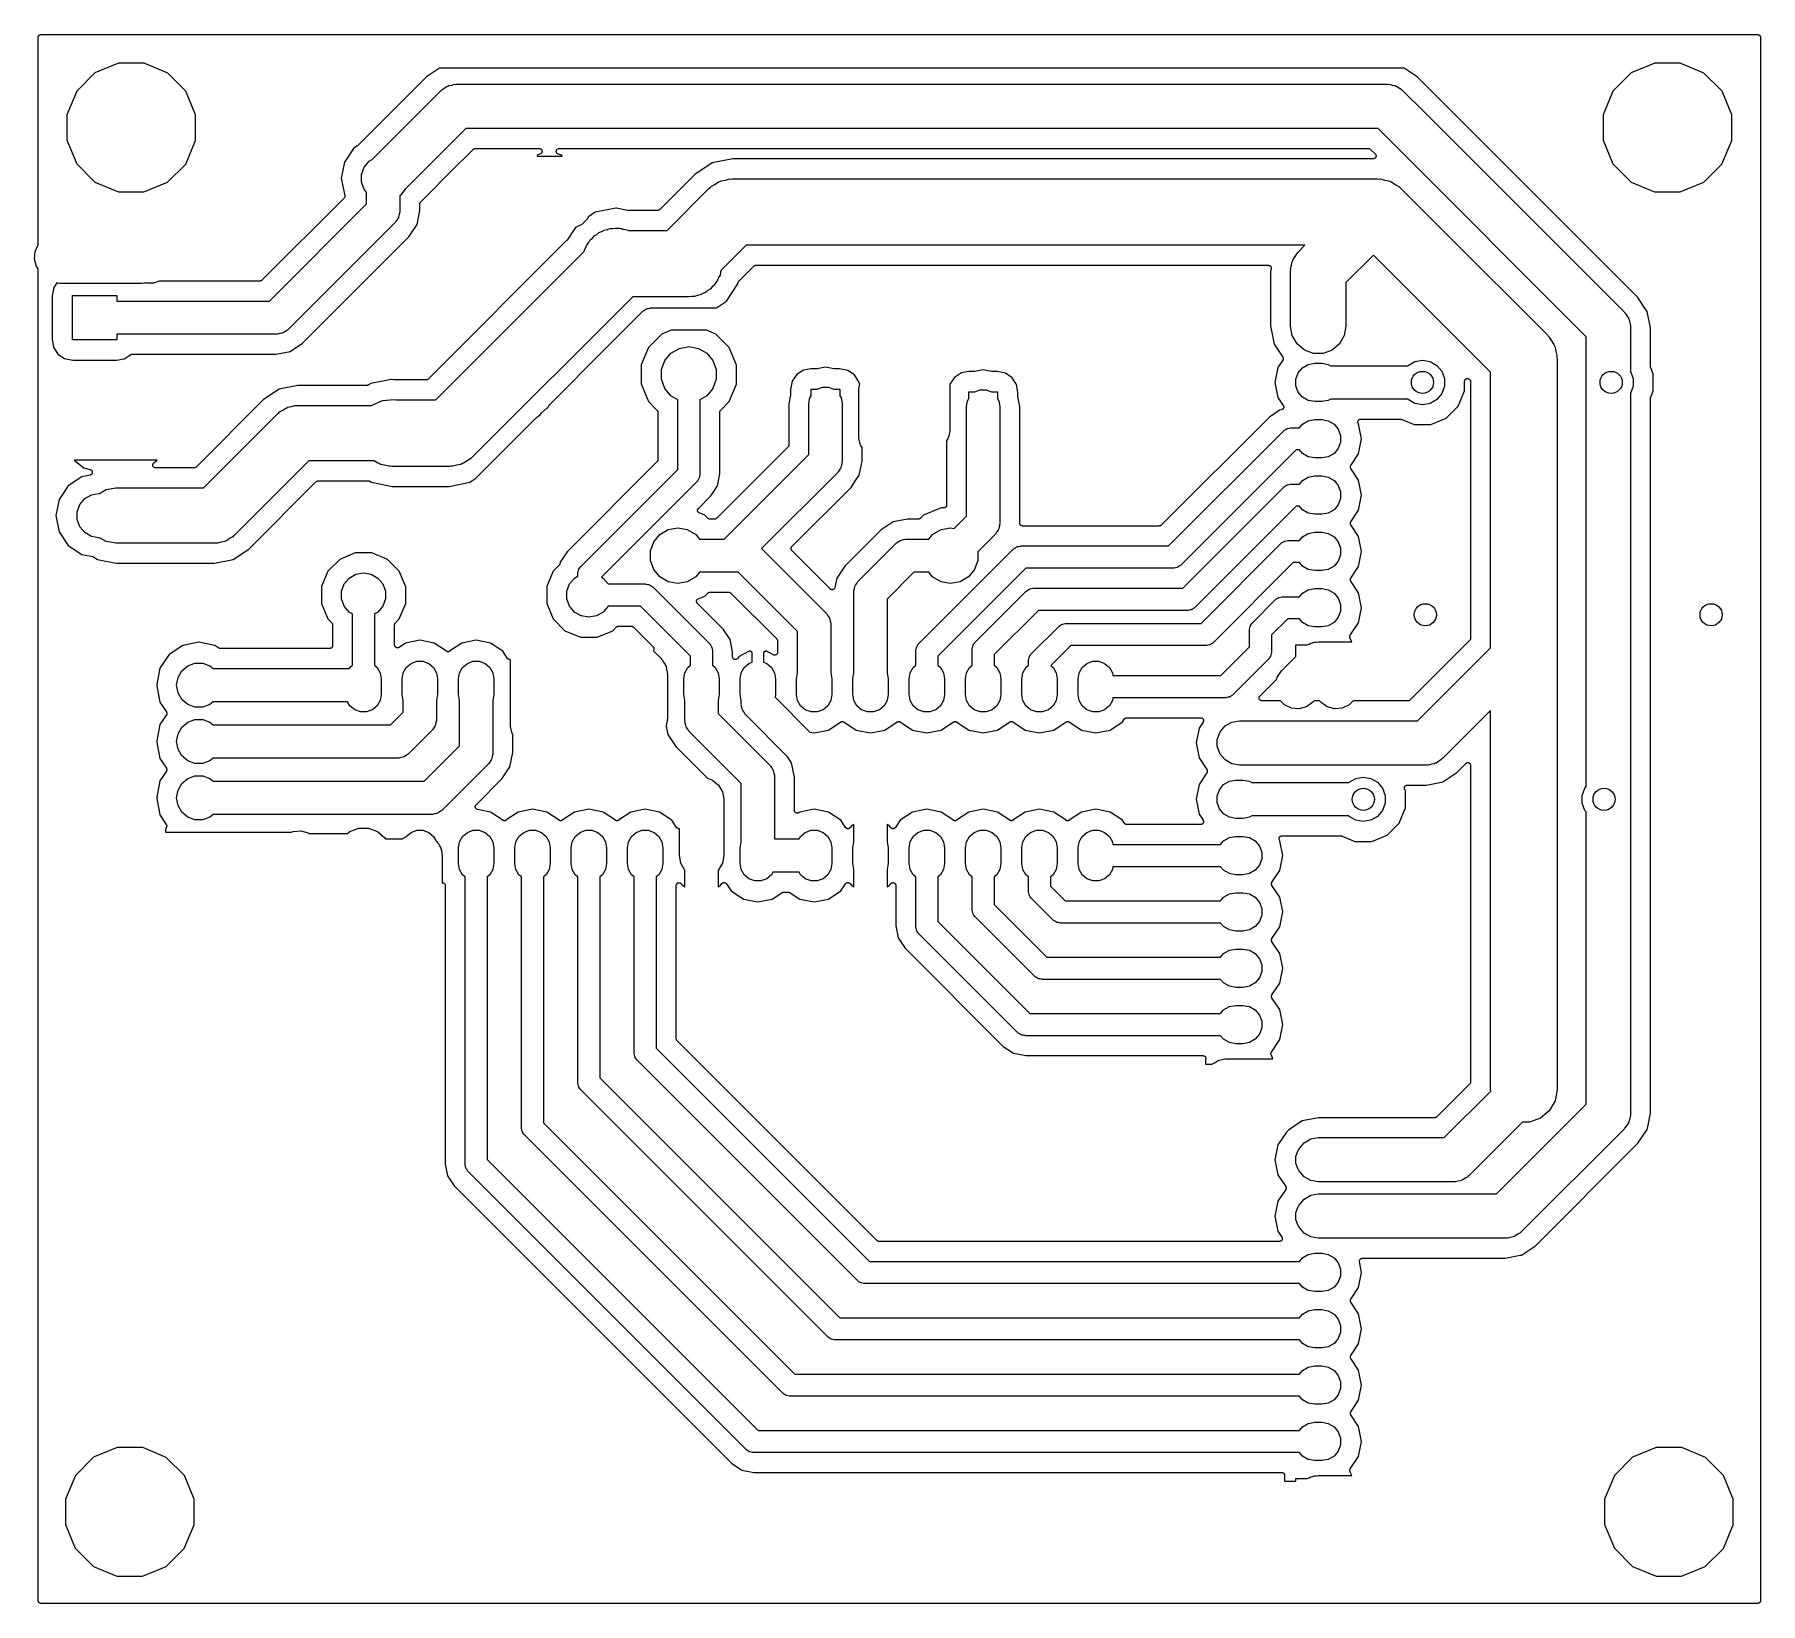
# Model space of a CAD drawing. Extents: x 59.5 to 137.3, y -94.9 to -24.1.
import ezdxf

# ---------------------------------------------------------------- set-up
doc = ezdxf.new("R2010")
doc.units = 0
doc.header["$MEASUREMENT"] = 0
doc.layers.add('BLACK', color=7, linetype='CONTINUOUS')

msp = doc.modelspace()

# ---------------------------------------------------------------- linework, layer by layer
at = {"layer": 'Black'}
for p, q in [((59.7401, -24.1294), (59.751, -24.1275)), ((59.751, -24.1275), (137.162, -24.1275)), ((137.162, -24.1275), (137.173, -24.1294)), ((59.624, -24.2545), (59.6259, -24.2436)), ((59.624, -28.9205), (59.624, -24.2545)), ((59.6259, -24.2324), (59.6297, -24.222)), ((59.6259, -24.2436), (59.6259, -24.2324)), ((59.6297, -24.222), (59.6317, -24.2111)), ((59.6317, -24.2111), (59.6372, -24.2014)), ((59.6372, -24.2014), (59.641, -24.191)), ((59.641, -24.191), (59.6482, -24.1825)), ((59.6482, -24.1825), (59.6537, -24.1729)), ((59.6537, -24.1729), (59.6622, -24.1657)), ((59.6622, -24.1657), (59.6694, -24.1572)), ((59.6694, -24.1572), (59.679, -24.1517)), ((59.679, -24.1517), (59.6875, -24.1445)), ((59.6875, -24.1445), (59.6979, -24.1407)), ((59.6979, -24.1407), (59.7076, -24.1352)), ((59.7076, -24.1352), (59.7185, -24.1332)), ((59.7185, -24.1332), (59.7289, -24.1294)), ((59.7289, -24.1294), (59.7401, -24.1294)), ((137.173, -24.1294), (137.185, -24.1294)), ((137.185, -24.1294), (137.195, -24.1332)), ((137.195, -24.1332), (137.206, -24.1352)), ((137.206, -24.1352), (137.216, -24.1407)), ((137.216, -24.1407), (137.226, -24.1445)), ((137.226, -24.1445), (137.235, -24.1517)), ((137.235, -24.1517), (137.244, -24.1572)), ((137.244, -24.1572), (137.251, -24.1657)), ((137.251, -24.1657), (137.26, -24.1729)), ((137.26, -24.1729), (137.265, -24.1825)), ((137.265, -24.1825), (137.272, -24.191)), ((137.272, -24.191), (137.276, -24.2014)), ((137.276, -24.2014), (137.282, -24.2111)), ((137.282, -24.2111), (137.284, -24.222)), ((137.284, -24.222), (137.288, -24.2324)), ((137.288, -24.2324), (137.288, -24.2436)), ((137.288, -24.2436), (137.29, -24.2545)), ((137.29, -24.2545), (137.29, -94.7445)), ((63.2432, -25.4205), (62.1769, -25.8611)), ((64.3969, -25.4215), (63.2432, -25.4205)), ((65.4624, -25.8639), (64.3969, -25.4215)), ((77.7201, -25.642), (77.1337, -26.0338)), ((121.225, -25.642), (77.7201, -25.642)), ((121.812, -26.0338), (121.225, -25.642)), ((132.522, -25.4205), (131.455, -25.8611)), ((133.675, -25.4215), (132.522, -25.4205)), ((134.741, -25.8639), (133.675, -25.4215)), ((62.1769, -25.8611), (61.3604, -26.6761)), ((66.2774, -26.6804), (65.4624, -25.8639)), ((77.1337, -26.0338), (74.0319, -29.1356)), ((77.9564, -26.5371), (78.0634, -26.4622)), ((78.0634, -26.4622), (78.1059, -26.4508)), ((78.1059, -26.4508), (78.144, -26.4288)), ((78.144, -26.4288), (78.2726, -26.4061)), ((78.2726, -26.4061), (78.3988, -26.3723)), ((78.3988, -26.3723), (78.4427, -26.3761)), ((78.4427, -26.3761), (78.486, -26.3685)), ((78.486, -26.3685), (120.459, -26.3685)), ((120.459, -26.3685), (120.503, -26.3761)), ((120.503, -26.3761), (120.547, -26.3723)), ((120.547, -26.3723), (120.673, -26.4061)), ((120.673, -26.4061), (120.802, -26.4288)), ((120.802, -26.4288), (120.84, -26.4508)), ((120.84, -26.4508), (120.882, -26.4622)), ((120.882, -26.4622), (120.989, -26.5371)), ((122.755, -26.9775), (121.812, -26.0338)), ((131.455, -25.8611), (130.639, -26.6761)), ((135.556, -26.6804), (134.741, -25.8639)), ((61.3604, -26.6761), (60.918, -27.7416)), ((66.718, -27.7467), (66.2774, -26.6804)), ((74.6787, -29.7616), (77.7789, -26.6614)), ((77.7789, -26.6614), (77.8149, -26.6362)), ((77.8149, -26.6362), (77.8432, -26.6025)), ((77.8432, -26.6025), (77.9564, -26.5371)), ((120.989, -26.5371), (121.102, -26.6025)), ((121.102, -26.6025), (121.131, -26.6362)), ((121.131, -26.6362), (121.167, -26.6614)), ((121.167, -26.6614), (122.119, -27.6139)), ((122.756, -26.9775), (122.755, -26.9775)), ((124.788, -29.0103), (122.756, -26.9775)), ((130.639, -26.6761), (130.197, -27.7416)), ((135.997, -27.7467), (135.556, -26.6804)), ((60.918, -27.7416), (60.917, -28.8953)), ((66.717, -28.9004), (66.718, -27.7467)), ((122.119, -27.6139), (122.119, -27.6139)), ((122.119, -27.6139), (131.136, -36.6309)), ((130.197, -27.7416), (130.195, -28.8953)), ((135.995, -28.9004), (135.997, -27.7467)), ((78.9002, -28.3685), (76.1858, -31.0829)), ((120.045, -28.3685), (78.9002, -28.3685)), ((120.705, -29.0281), (120.045, -28.3685)), ((59.624, -33.6084), (59.624, -28.9205)), ((60.917, -28.8953), (61.3576, -29.9616)), ((66.2746, -29.9659), (66.717, -28.9004)), ((73.8423, -29.2653), (73.4309, -29.8809)), ((74.0126, -29.1514), (73.8423, -29.2653)), ((74.0216, -29.1428), (74.0126, -29.1514)), ((74.0319, -29.1356), (74.0216, -29.1428)), ((78.2052, -30.3363), (79.2358, -29.3057)), ((79.2358, -29.3057), (79.2404, -29.3025)), ((79.2404, -29.3025), (79.244, -29.2982)), ((79.244, -29.2982), (79.2583, -29.2899)), ((79.2583, -29.2899), (79.2719, -29.2804)), ((79.2719, -29.2804), (79.2773, -29.279)), ((79.2773, -29.279), (79.2822, -29.2762)), ((79.2822, -29.2762), (79.2985, -29.2733)), ((79.2985, -29.2733), (79.3145, -29.269)), ((79.3145, -29.269), (79.3201, -29.2695)), ((79.3201, -29.2695), (79.3256, -29.2685)), ((79.3256, -29.2685), (82.218, -29.2685)), ((82.1286, -29.57), (82.1196, -29.607)), ((82.2666, -29.5128), (82.1286, -29.57)), ((82.218, -29.2685), (82.237, -29.2719)), ((82.237, -29.2719), (82.2562, -29.2744)), ((82.2562, -29.2744), (82.2586, -29.2757)), ((82.2586, -29.2757), (82.2614, -29.2762)), ((82.2614, -29.2762), (82.2781, -29.2858)), ((82.2829, -29.5024), (82.2666, -29.5128)), ((82.2781, -29.2858), (82.2953, -29.2947)), ((82.2996, -29.4928), (82.2829, -29.5024)), ((82.2953, -29.2947), (82.2972, -29.2968)), ((82.2972, -29.2968), (82.2996, -29.2982)), ((82.2996, -29.2982), (82.312, -29.313)), ((82.3014, -29.4906), (82.2996, -29.4928)), ((82.3038, -29.4891), (82.3014, -29.4906)), ((82.3155, -29.4738), (82.3038, -29.4891)), ((82.312, -29.313), (82.3251, -29.3273)), ((82.328, -29.459), (82.3155, -29.4738)), ((82.3251, -29.3273), (82.3262, -29.3299)), ((82.3262, -29.3299), (82.328, -29.332)), ((82.328, -29.332), (82.3346, -29.3501)), ((82.3289, -29.4564), (82.328, -29.459)), ((82.3306, -29.4541), (82.3289, -29.4564)), ((82.3364, -29.4357), (82.3306, -29.4541)), ((82.3346, -29.3501), (82.342, -29.368)), ((82.343, -29.4176), (82.3364, -29.4357)), ((82.342, -29.368), (82.3421, -29.3708)), ((82.3421, -29.3708), (82.343, -29.3734)), ((82.343, -29.3734), (82.343, -29.3928)), ((82.343, -29.3928), (82.3439, -29.4121)), ((82.3439, -29.4121), (82.343, -29.4148)), ((82.343, -29.4148), (82.343, -29.4176)), ((82.987, -29.3752), (82.9873, -29.3744)), ((82.9873, -29.3964), (82.987, -29.3752)), ((82.9873, -29.3734), (82.9946, -29.3536)), ((82.9873, -29.3744), (82.9873, -29.3734)), ((82.9873, -29.4176), (82.9873, -29.3964)), ((82.9877, -29.4184), (82.9873, -29.4176)), ((82.9877, -29.4193), (82.9877, -29.4184)), ((82.9952, -29.4391), (82.9877, -29.4193)), ((82.9946, -29.3536), (83.0015, -29.3336)), ((83.0024, -29.459), (82.9952, -29.4391)), ((83.0015, -29.3336), (83.0021, -29.3329)), ((83.0021, -29.3329), (83.0024, -29.332)), ((83.0024, -29.332), (83.016, -29.3158)), ((83.003, -29.4597), (83.0024, -29.459)), ((83.0033, -29.4606), (83.003, -29.4597)), ((83.0172, -29.4766), (83.0033, -29.4606)), ((83.016, -29.3158), (83.0294, -29.2994)), ((83.0308, -29.4928), (83.0172, -29.4766)), ((83.0294, -29.2994), (83.0302, -29.2989)), ((83.0302, -29.2989), (83.0308, -29.2982)), ((83.0308, -29.2982), (83.0491, -29.2876)), ((83.0316, -29.4932), (83.0308, -29.4928)), ((83.0322, -29.4939), (83.0316, -29.4932)), ((83.0506, -29.5042), (83.0322, -29.4939)), ((83.0491, -29.2876), (83.0673, -29.2768)), ((83.069, -29.5148), (83.0506, -29.5042)), ((83.0673, -29.2768), (83.0682, -29.2766)), ((83.0682, -29.2766), (83.069, -29.2762)), ((83.069, -29.2762), (83.0898, -29.2725)), ((83.0699, -29.515), (83.069, -29.5148)), ((83.0707, -29.5154), (83.0699, -29.515)), ((83.2405, -29.5746), (83.0707, -29.5154)), ((83.0898, -29.2725), (83.1106, -29.2685)), ((83.1106, -29.2685), (83.1115, -29.2687)), ((83.1115, -29.2687), (83.1124, -29.2685)), ((83.1124, -29.2685), (119.62, -29.2685)), ((83.2484, -29.607), (83.2405, -29.5746)), ((119.62, -29.2685), (119.625, -29.2695)), ((119.625, -29.2695), (119.631, -29.269)), ((119.631, -29.269), (119.647, -29.2733)), ((119.647, -29.2733), (119.663, -29.2762)), ((119.663, -29.2762), (119.668, -29.279)), ((119.668, -29.279), (119.674, -29.2804)), ((119.674, -29.2804), (119.687, -29.2899)), ((119.687, -29.2899), (119.702, -29.2982)), ((119.702, -29.2982), (119.705, -29.3025)), ((119.705, -29.3025), (119.71, -29.3057)), ((119.71, -29.3057), (119.918, -29.5142)), ((119.918, -29.5142), (119.928, -29.5278)), ((119.928, -29.5278), (119.938, -29.5405)), ((119.938, -29.5405), (119.94, -29.5457)), ((119.94, -29.5457), (119.943, -29.5503)), ((119.943, -29.5503), (119.948, -29.5664)), ((119.948, -29.5664), (119.953, -29.5819)), ((129.429, -37.7522), (120.705, -29.0281)), ((120.705, -29.0281), (120.705, -29.0281)), ((131.764, -35.9857), (124.788, -29.0103)), ((124.788, -29.0103), (124.788, -29.0103)), ((130.195, -28.8953), (130.636, -29.9616)), ((135.553, -29.9659), (135.995, -28.9004)), ((61.3576, -29.9616), (62.1726, -30.7781)), ((65.4581, -30.7809), (66.2746, -29.9659)), ((73.4309, -29.8809), (73.2865, -30.607)), ((74.1992, -30.4334), (74.318, -30.107)), ((74.318, -30.107), (74.5412, -29.841)), ((74.5412, -29.841), (74.6787, -29.7616)), ((77.1253, -31.4162), (78.2052, -30.3363)), ((82.1196, -29.607), (82.684, -29.607)), ((82.684, -29.607), (83.2484, -29.607)), ((90.0145, -29.916), (89.2261, -30.4428)), ((90.9445, -29.731), (90.0145, -29.916)), ((119.828, -29.731), (90.9445, -29.731)), ((119.845, -29.7281), (119.828, -29.731)), ((119.861, -29.7267), (119.845, -29.7281)), ((119.866, -29.7243), (119.861, -29.7267)), ((119.872, -29.7233), (119.866, -29.7243)), ((119.886, -29.715), (119.872, -29.7233)), ((119.901, -29.708), (119.886, -29.715)), ((119.905, -29.7041), (119.901, -29.708)), ((119.91, -29.7013), (119.905, -29.7041)), ((119.921, -29.6886), (119.91, -29.7013)), ((119.932, -29.6768), (119.921, -29.6886)), ((119.935, -29.6718), (119.932, -29.6768)), ((119.938, -29.6675), (119.935, -29.6718)), ((119.944, -29.6519), (119.938, -29.6675)), ((119.951, -29.6369), (119.944, -29.6519)), ((119.952, -29.6313), (119.951, -29.6369)), ((119.953, -29.6261), (119.952, -29.6313)), ((119.953, -29.5819), (119.953, -29.5875)), ((119.953, -29.5875), (119.955, -29.5929)), ((119.955, -29.5929), (119.953, -29.6095)), ((119.953, -29.6095), (119.953, -29.6261)), ((130.636, -29.9616), (131.451, -30.7781)), ((134.737, -30.7809), (135.553, -29.9659)), ((62.1726, -30.7781), (63.2381, -31.2205)), ((64.3918, -31.2215), (65.4581, -30.7809)), ((73.2865, -30.607), (73.4309, -31.3331)), ((74.1992, -30.7806), (74.1992, -30.4334)), ((74.318, -31.107), (74.1992, -30.7806)), ((74.434, -31.2453), (74.318, -31.107)), ((76.177, -31.107), (75.9538, -31.373)), ((76.1858, -31.0829), (76.177, -31.107)), ((89.2261, -30.4428), (87.6484, -32.0204)), ((87.984, -32.9576), (89.8713, -31.0703)), ((89.8713, -31.0703), (89.9254, -31.0325)), ((89.9254, -31.0325), (89.9678, -30.9819)), ((89.9678, -30.9819), (90.1375, -30.8839)), ((90.1375, -30.8839), (90.2981, -30.7715)), ((90.2981, -30.7715), (90.3618, -30.7545)), ((90.3618, -30.7545), (90.419, -30.7215)), ((90.419, -30.7215), (90.612, -30.6874)), ((90.612, -30.6874), (90.8013, -30.6367)), ((90.8013, -30.6367), (90.867, -30.6425)), ((90.867, -30.6425), (90.932, -30.631)), ((90.932, -30.631), (120.015, -30.631)), ((120.015, -30.631), (120.08, -30.6425)), ((120.08, -30.6425), (120.146, -30.6367)), ((120.146, -30.6367), (120.335, -30.6874)), ((120.335, -30.6874), (120.528, -30.7215)), ((120.528, -30.7215), (120.585, -30.7545)), ((120.585, -30.7545), (120.649, -30.7715)), ((120.649, -30.7715), (120.809, -30.8839)), ((120.809, -30.8839), (120.979, -30.9819)), ((120.979, -30.9819), (121.022, -31.0325)), ((121.022, -31.0325), (121.076, -31.0703)), ((121.076, -31.0703), (123.108, -33.1023)), ((131.451, -30.7781), (132.517, -31.2205)), ((133.67, -31.2215), (134.737, -30.7809)), ((63.2381, -31.2205), (64.3918, -31.2215)), ((73.4189, -31.4991), (69.7117, -35.2063)), ((70.0473, -36.1435), (74.434, -31.7568)), ((73.4308, -31.4822), (73.4189, -31.4991)), ((73.443, -31.4655), (73.4308, -31.4822)), ((73.4309, -31.3331), (73.4347, -31.3388)), ((73.4347, -31.3388), (73.443, -31.3577)), ((73.443, -31.3577), (73.4518, -31.3765)), ((73.4434, -31.4642), (73.443, -31.4655)), ((73.4442, -31.463), (73.4434, -31.4642)), ((73.4496, -31.443), (73.4442, -31.463)), ((73.4553, -31.4232), (73.4496, -31.443)), ((73.4518, -31.3765), (73.4519, -31.3779)), ((73.4519, -31.3779), (73.4525, -31.3792)), ((73.4525, -31.3792), (73.4538, -31.3998)), ((73.4538, -31.3998), (73.4556, -31.4204)), ((73.4556, -31.4204), (73.4553, -31.4218)), ((73.4553, -31.4218), (73.4553, -31.4232)), ((74.434, -31.7568), (74.434, -31.2453)), ((75.9538, -31.373), (75.934, -31.3845)), ((75.934, -31.3845), (75.934, -32.0675)), ((76.834, -31.7601), (76.835, -31.7546)), ((76.834, -32.055), (76.834, -31.7601)), ((76.8345, -31.749), (76.8388, -31.733)), ((76.835, -31.7546), (76.8345, -31.749)), ((76.8388, -31.733), (76.8417, -31.7167)), ((76.8417, -31.7167), (76.8445, -31.7118)), ((76.8445, -31.7118), (76.8459, -31.7064)), ((76.8459, -31.7064), (76.8554, -31.6928)), ((76.8554, -31.6928), (76.8637, -31.6785)), ((76.8637, -31.6785), (76.868, -31.6749)), ((76.868, -31.6749), (76.8712, -31.6703)), ((76.8712, -31.6703), (77.1253, -31.4162)), ((77.1253, -31.4162), (77.1253, -31.4162)), ((132.517, -31.2205), (133.67, -31.2215)), ((75.7143, -32.5978), (70.8883, -37.4238)), ((75.7333, -32.5708), (75.7143, -32.5978)), ((75.7585, -32.5496), (75.7333, -32.5708)), ((75.8075, -32.4647), (75.7585, -32.5496)), ((75.8637, -32.3845), (75.8075, -32.4647)), ((75.8723, -32.3526), (75.8637, -32.3845)), ((75.8888, -32.324), (75.8723, -32.3526)), ((75.9058, -32.2275), (75.8888, -32.324)), ((75.9311, -32.1329), (75.9058, -32.2275)), ((75.934, -32.0675), (75.9283, -32.1)), ((75.9283, -32.1), (75.9311, -32.1329)), ((76.7061, -32.698), (76.834, -32.055)), ((84.3852, -32.4506), (84.1396, -32.6962)), ((84.4341, -32.3455), (84.3852, -32.4506)), ((84.744, -32.1385), (84.4341, -32.3455)), ((85.674, -31.9535), (84.744, -32.1385)), ((85.6947, -31.9535), (85.674, -31.9535)), ((86.206, -32.0552), (85.6947, -31.9535)), ((86.2185, -32.0555), (86.206, -32.0552)), ((86.2308, -32.0576), (86.2185, -32.0555)), ((87.5586, -32.0576), (86.2308, -32.0576)), ((87.5641, -32.0567), (87.5586, -32.0576)), ((87.5697, -32.0572), (87.5641, -32.0567)), ((87.5857, -32.0529), (87.5697, -32.0572)), ((87.6021, -32.05), (87.5857, -32.0529)), ((87.6069, -32.0472), (87.6021, -32.05)), ((87.6123, -32.0457), (87.6069, -32.0472)), ((87.6259, -32.0362), (87.6123, -32.0457)), ((87.6403, -32.0279), (87.6259, -32.0362)), ((87.6439, -32.0236), (87.6403, -32.0279)), ((87.6484, -32.0204), (87.6439, -32.0236)), ((71.5336, -38.0514), (76.3419, -33.2431)), ((76.3419, -33.2431), (76.7061, -32.698)), ((83.453, -33.4219), (77.2116, -39.6633)), ((83.4601, -33.4117), (83.453, -33.4219)), ((83.4688, -33.4027), (83.4601, -33.4117)), ((83.8509, -32.8308), (83.4688, -33.4027)), ((84.1396, -32.6962), (83.8509, -32.8308)), ((84.4468, -33.503), (84.5124, -33.3893)), ((84.5124, -33.3893), (84.613, -33.305)), ((84.613, -33.305), (84.6973, -33.2044)), ((84.6973, -33.2044), (84.811, -33.1388)), ((84.811, -33.1388), (84.9115, -33.0545)), ((84.9115, -33.0545), (85.0348, -33.0096)), ((85.0348, -33.0096), (85.1485, -32.944)), ((85.1485, -32.944), (85.2777, -32.9212)), ((85.2777, -32.9212), (85.304, -32.9116)), ((85.304, -32.9116), (85.319, -32.9046)), ((85.319, -32.9046), (85.3245, -32.9041)), ((85.3245, -32.9041), (85.401, -32.8763)), ((85.401, -32.8763), (85.5323, -32.8763)), ((85.5323, -32.8763), (85.6615, -32.8535)), ((85.6615, -32.8535), (85.7072, -32.8535)), ((85.7072, -32.8535), (85.7722, -32.865)), ((85.7722, -32.865), (85.838, -32.8592)), ((85.838, -32.8592), (85.9017, -32.8763)), ((85.9017, -32.8763), (85.922, -32.8763)), ((85.922, -32.8763), (85.9785, -32.8969)), ((85.9785, -32.8969), (86.0273, -32.9099)), ((86.0273, -32.9099), (86.2202, -32.944)), ((86.2202, -32.944), (86.2439, -32.9576)), ((86.2439, -32.9576), (87.984, -32.9576)), ((123.108, -33.1023), (127.68, -37.6743)), ((59.4558, -34.2502), (59.4861, -33.9042)), ((59.4861, -33.9042), (59.624, -33.6084)), ((77.5472, -40.6005), (84.2401, -33.9075)), ((84.2401, -33.9075), (84.252, -33.8405)), ((84.252, -33.8405), (84.3176, -33.7268)), ((84.3176, -33.7268), (84.3625, -33.6035)), ((84.3625, -33.6035), (84.4468, -33.503)), ((91.5533, -33.631), (90.4261, -34.7582)), ((116.747, -33.631), (91.5533, -33.631)), ((116.215, -34.2697), (116.309, -34.136)), ((116.309, -34.136), (116.39, -33.9945)), ((116.39, -33.9945), (116.433, -33.9592)), ((116.433, -33.9592), (116.464, -33.9141)), ((116.464, -33.9141), (116.747, -33.631)), ((119.838, -34.0755), (118.598, -35.3158)), ((120.986, -35.2237), (119.838, -34.0755)), ((59.5457, -34.5856), (59.4558, -34.2502)), ((59.624, -34.6975), (59.5457, -34.5856)), ((59.624, -35.894), (59.624, -34.6975)), ((90.373, -34.9707), (90.3074, -35.0843)), ((90.3958, -34.8414), (90.373, -34.9707)), ((90.4261, -34.7582), (90.3958, -34.8414)), ((91.2297, -35.2274), (91.8889, -34.5682)), ((91.8889, -34.5682), (91.8935, -34.565)), ((91.8935, -34.565), (91.8971, -34.5607)), ((91.8971, -34.5607), (91.9115, -34.5524)), ((91.9115, -34.5524), (91.925, -34.5429)), ((91.925, -34.5429), (91.9304, -34.5415)), ((91.9304, -34.5415), (91.9353, -34.5387)), ((91.9353, -34.5387), (91.9516, -34.5358)), ((91.9516, -34.5358), (91.9676, -34.5315)), ((91.9676, -34.5315), (91.9732, -34.532)), ((91.9732, -34.532), (91.9787, -34.531)), ((91.9787, -34.531), (115.099, -34.531)), ((115.099, -34.531), (115.1, -34.5312)), ((115.1, -34.5312), (115.102, -34.531)), ((115.102, -34.531), (115.122, -34.5351)), ((115.122, -34.5351), (115.142, -34.5387)), ((115.142, -34.5387), (115.143, -34.5394)), ((115.143, -34.5394), (115.145, -34.5396)), ((115.145, -34.5396), (115.163, -34.5504)), ((115.163, -34.5504), (115.18, -34.5607)), ((115.18, -34.5607), (115.181, -34.5618)), ((115.181, -34.5618), (115.183, -34.5625)), ((115.183, -34.5625), (115.196, -34.5786)), ((115.196, -34.5786), (115.209, -34.5945)), ((115.223, -34.6828), (115.198, -34.8105)), ((115.198, -34.8105), (115.198, -37.262)), ((115.209, -34.5945), (115.209, -34.5958)), ((115.209, -34.5958), (115.21, -34.5969)), ((115.21, -34.5969), (115.217, -34.6165)), ((115.217, -34.6165), (115.224, -34.6359)), ((115.224, -34.6801), (115.223, -34.6814)), ((115.223, -34.6814), (115.223, -34.6828)), ((115.224, -34.6359), (115.224, -34.6374)), ((115.224, -34.6374), (115.224, -34.6387)), ((115.224, -34.6387), (115.224, -34.6594)), ((115.224, -34.6594), (115.224, -34.6801)), ((116.098, -34.798), (116.108, -34.7438)), ((116.098, -37.2745), (116.098, -34.798)), ((116.103, -34.6891), (116.145, -34.5313)), ((116.108, -34.7438), (116.103, -34.6891)), ((116.145, -34.5313), (116.173, -34.3705)), ((116.173, -34.3705), (116.201, -34.3228)), ((116.201, -34.3228), (116.215, -34.2697)), ((60.3218, -35.537), (60.2469, -35.9067)), ((60.4661, -35.3258), (60.3218, -35.537)), ((60.5553, -35.3497), (60.4661, -35.3258)), ((60.5992, -35.3459), (60.5553, -35.3497)), ((60.6425, -35.3535), (60.5992, -35.3459)), ((62.1665, -35.3535), (60.6425, -35.3535)), ((64.262, -35.3535), (62.1665, -35.3535)), ((64.3053, -35.3459), (64.262, -35.3535)), ((64.3492, -35.3497), (64.3053, -35.3459)), ((64.4364, -35.3263), (64.3492, -35.3497)), ((64.4694, -35.3383), (64.4364, -35.3263)), ((64.8166, -35.3383), (64.4694, -35.3383)), ((65.0771, -35.2435), (64.8166, -35.3383)), ((69.6219, -35.2435), (65.0771, -35.2435)), ((69.6274, -35.2425), (69.6219, -35.2435)), ((69.633, -35.243), (69.6274, -35.2425)), ((69.649, -35.2387), (69.633, -35.243)), ((69.6654, -35.2358), (69.649, -35.2387)), ((69.6702, -35.233), (69.6654, -35.2358)), ((69.6756, -35.2316), (69.6702, -35.233)), ((69.6892, -35.2221), (69.6756, -35.2316)), ((69.7036, -35.2138), (69.6892, -35.2221)), ((69.7072, -35.2095), (69.7036, -35.2138)), ((69.7117, -35.2063), (69.7072, -35.2095)), ((89.5902, -35.8016), (89.4765, -35.8672)), ((89.7135, -35.7567), (89.5902, -35.8016)), ((89.814, -35.6723), (89.7135, -35.7567)), ((89.9277, -35.6067), (89.814, -35.6723)), ((90.012, -35.5062), (89.9277, -35.6067)), ((90.1126, -35.4218), (90.012, -35.5062)), ((90.1782, -35.3082), (90.1126, -35.4218)), ((90.2625, -35.2076), (90.1782, -35.3082)), ((90.3074, -35.0843), (90.2625, -35.2076)), ((90.6588, -36.1529), (91.1785, -35.3751)), ((91.1785, -35.3751), (91.195, -35.2924)), ((91.195, -35.2924), (91.2005, -35.2782)), ((91.2005, -35.2782), (91.2044, -35.2635)), ((91.2044, -35.2635), (91.2084, -35.2578)), ((91.2084, -35.2578), (91.211, -35.2513)), ((91.211, -35.2513), (91.221, -35.2399)), ((91.221, -35.2399), (91.2297, -35.2274)), ((118.598, -35.3158), (118.598, -37.2745)), ((125.119, -39.3563), (120.986, -35.2237)), ((59.624, -41.9386), (59.624, -35.894)), ((60.2469, -35.9067), (60.2469, -37.8811)), ((61.167, -37.893), (61.167, -35.894)), ((61.167, -35.894), (63.166, -35.894)), ((63.166, -35.894), (63.166, -36.1435)), ((63.166, -36.1435), (70.0473, -36.1435)), ((86.4327, -35.9576), (79.2292, -43.1612)), ((88.9635, -35.9576), (86.4327, -35.9576)), ((86.9135, -36.5908), (86.9276, -36.574)), ((86.9276, -36.574), (86.9842, -36.5413)), ((86.9842, -36.5413), (87.0377, -36.5038)), ((87.0377, -36.5038), (87.0589, -36.4982)), ((87.0589, -36.4982), (87.078, -36.4872)), ((87.078, -36.4872), (87.1423, -36.4758)), ((87.1423, -36.4758), (87.2054, -36.4589)), ((87.2054, -36.4589), (87.2273, -36.4608)), ((87.2273, -36.4608), (87.249, -36.457)), ((87.249, -36.457), (90.2037, -36.457)), ((89.0927, -35.9349), (88.9635, -35.9576)), ((89.224, -35.9349), (89.0927, -35.9349)), ((89.3473, -35.89), (89.224, -35.9349)), ((89.4765, -35.8672), (89.3473, -35.89)), ((90.2037, -36.457), (90.6588, -36.1529)), ((132.08, -36.4594), (131.764, -35.9857)), ((132.182, -36.6119), (132.08, -36.4594)), ((85.1809, -38.3179), (86.8954, -36.6034)), ((86.8954, -36.6034), (86.9135, -36.5908)), ((115.198, -37.262), (115.364, -38.0963)), ((116.173, -37.702), (116.098, -37.2745)), ((118.598, -37.2745), (118.523, -37.702)), ((131.136, -36.6309), (131.161, -36.6669)), ((131.161, -36.6669), (131.195, -36.6952)), ((131.195, -36.6952), (131.26, -36.8084)), ((131.26, -36.8084), (131.335, -36.9154)), ((131.335, -36.9154), (131.347, -36.9579)), ((131.347, -36.9579), (131.369, -36.996)), ((131.369, -36.996), (131.391, -37.1246)), ((131.391, -37.1246), (131.425, -37.2508)), ((131.425, -37.2508), (131.421, -37.2947)), ((131.421, -37.2947), (131.429, -37.338)), ((131.429, -37.338), (131.429, -39.3227)), ((132.329, -37.3505), (132.182, -36.6119)), ((132.329, -39.1049), (132.329, -37.3505)), ((60.2469, -37.8811), (60.3117, -38.2257)), ((63.166, -37.893), (61.167, -37.893)), ((70.358, -37.6435), (63.166, -37.6435)), ((63.166, -37.6435), (63.166, -37.893)), ((70.3905, -37.6378), (70.358, -37.6435)), ((70.4234, -37.6406), (70.3905, -37.6378)), ((70.518, -37.6153), (70.4234, -37.6406)), ((70.6145, -37.5983), (70.518, -37.6153)), ((70.6431, -37.5818), (70.6145, -37.5983)), ((70.675, -37.5732), (70.6431, -37.5818)), ((70.7552, -37.517), (70.675, -37.5732)), ((70.8401, -37.468), (70.7552, -37.517)), ((70.8613, -37.4428), (70.8401, -37.468)), ((70.8883, -37.4238), (70.8613, -37.4428)), ((70.9885, -38.4156), (71.5336, -38.0514)), ((87.7474, -37.6329), (87.1422, -38.2371)), ((88.1731, -37.457), (87.7474, -37.6329)), ((89.7541, -37.457), (88.1731, -37.457)), ((90.1828, -37.635), (89.7541, -37.457)), ((90.787, -38.2403), (90.1828, -37.635)), ((115.364, -38.0963), (115.748, -38.671)), ((116.39, -38.078), (116.173, -37.702)), ((116.723, -38.357), (116.39, -38.078)), ((118.306, -38.078), (117.973, -38.357)), ((118.523, -37.702), (118.306, -38.078)), ((127.68, -37.6743), (127.718, -37.7284)), ((127.718, -37.7284), (127.768, -37.7708)), ((127.768, -37.7708), (127.866, -37.9405)), ((127.866, -37.9405), (127.978, -38.1011)), ((127.978, -38.1011), (127.996, -38.1648)), ((129.429, -39.8145), (129.429, -37.7522)), ((60.3117, -38.2257), (60.5093, -38.5328)), ((60.5093, -38.5328), (60.81, -38.7382)), ((60.81, -38.7382), (61.1797, -38.8131)), ((61.1797, -38.8131), (63.1541, -38.8131)), ((63.1541, -38.8131), (63.4987, -38.7483)), ((63.4987, -38.7483), (63.7855, -38.5637)), ((63.7855, -38.5637), (63.7986, -38.5582)), ((63.7986, -38.5582), (63.8108, -38.5512)), ((63.8108, -38.5512), (63.8188, -38.5498)), ((63.8188, -38.5498), (63.8262, -38.5466)), ((63.8262, -38.5466), (63.8403, -38.546)), ((63.8403, -38.546), (63.8543, -38.5435)), ((63.8543, -38.5435), (70.3455, -38.5435)), ((70.3455, -38.5435), (70.9885, -38.4156)), ((82.7114, -40.7874), (85.1809, -38.3179)), ((85.1809, -38.3179), (85.1809, -38.3179)), ((87.1422, -38.2371), (86.8142, -39.0269)), ((87.7281, -39.2385), (87.8771, -38.8291)), ((87.8771, -38.8291), (88.1572, -38.4954)), ((88.1572, -38.4954), (88.5345, -38.2776)), ((88.5345, -38.2776), (88.9635, -38.2019)), ((88.9635, -38.2019), (89.3925, -38.2776)), ((89.3925, -38.2776), (89.7698, -38.4954)), ((89.7698, -38.4954), (90.0499, -38.8291)), ((90.0499, -38.8291), (90.1989, -39.2385)), ((91.1136, -39.0306), (90.787, -38.2403)), ((115.748, -38.8121), (115.529, -39.1406)), ((115.748, -38.671), (115.751, -38.6787)), ((115.751, -38.8045), (115.748, -38.8121)), ((115.751, -38.6787), (115.756, -38.6854)), ((115.756, -38.7977), (115.751, -38.8045)), ((115.756, -38.6854), (115.76, -38.6987)), ((115.76, -38.7844), (115.756, -38.7977)), ((115.76, -38.6987), (115.766, -38.7114)), ((115.766, -38.7718), (115.76, -38.7844)), ((115.766, -38.7114), (115.766, -38.7197)), ((115.766, -38.7197), (115.769, -38.7278)), ((115.769, -38.7554), (115.766, -38.7634)), ((115.766, -38.7634), (115.766, -38.7718)), ((115.769, -38.7278), (115.768, -38.7416)), ((115.768, -38.7416), (115.769, -38.7554)), ((117.131, -38.5055), (116.723, -38.357)), ((117.565, -38.5055), (117.131, -38.5055)), ((117.973, -38.357), (117.565, -38.5055)), ((121.402, -39.0455), (121.704, -38.8712)), ((121.704, -38.8712), (122.047, -38.8107)), ((122.047, -38.8107), (122.39, -38.8712)), ((122.39, -38.8712), (122.692, -39.0455)), ((127.996, -38.1648), (128.029, -38.222)), ((128.029, -38.222), (128.063, -38.415)), ((128.063, -38.415), (128.113, -38.6043)), ((128.113, -38.6043), (128.108, -38.67)), ((128.108, -38.67), (128.119, -38.735)), ((128.119, -38.735), (128.119, -51.689)), ((75.5371, -39.675), (74.6196, -39.8575)), ((75.6527, -39.6981), (75.5371, -39.675)), ((77.1652, -39.6928), (77.1489, -39.6957)), ((77.1701, -39.69), (77.1652, -39.6928)), ((77.1755, -39.6886), (77.1701, -39.69)), ((77.189, -39.6791), (77.1755, -39.6886)), ((77.2034, -39.6708), (77.189, -39.6791)), ((77.207, -39.6665), (77.2034, -39.6708)), ((77.2116, -39.6633), (77.207, -39.6665)), ((86.8142, -39.0269), (86.8134, -39.8821)), ((87.7281, -39.6742), (87.7281, -39.2385)), ((87.8771, -40.0836), (87.7281, -39.6742)), ((90.1989, -39.6742), (90.0499, -40.0836)), ((90.1989, -39.2385), (90.1989, -39.6742)), ((91.1128, -39.8858), (91.1136, -39.0306)), ((93.8332, -39.4593), (93.6277, -39.76)), ((94.1403, -39.2617), (93.8332, -39.4593)), ((94.4848, -39.1969), (94.1403, -39.2617)), ((94.7214, -39.1969), (94.4848, -39.1969)), ((94.7337, -39.1947), (94.7214, -39.1969)), ((94.7462, -39.1944), (94.7337, -39.1947)), ((95.123, -39.1195), (94.7462, -39.1944)), ((95.4998, -39.1944), (95.123, -39.1195)), ((95.5123, -39.1947), (95.4998, -39.1944)), ((95.5246, -39.1969), (95.5123, -39.1947)), ((95.7603, -39.1969), (95.5246, -39.1969)), ((96.13, -39.2717), (95.7603, -39.1969)), ((96.4307, -39.4772), (96.13, -39.2717)), ((96.6283, -39.7843), (96.4307, -39.4772)), ((100.945, -39.5863), (100.74, -39.887)), ((101.252, -39.3887), (100.945, -39.5863)), ((101.597, -39.3239), (101.252, -39.3887)), ((101.833, -39.3239), (101.597, -39.3239)), ((101.846, -39.3217), (101.833, -39.3239)), ((101.858, -39.3214), (101.846, -39.3217)), ((102.235, -39.2465), (101.858, -39.3214)), ((102.612, -39.3214), (102.235, -39.2465)), ((102.624, -39.3217), (102.612, -39.3214)), ((102.637, -39.3239), (102.624, -39.3217)), ((102.872, -39.3239), (102.637, -39.3239)), ((103.242, -39.3987), (102.872, -39.3239)), ((103.543, -39.6042), (103.242, -39.3987)), ((103.74, -39.9113), (103.543, -39.6042)), ((115.529, -39.1406), (115.394, -39.8145)), ((116.341, -39.6645), (116.444, -39.3827)), ((116.341, -39.9645), (116.341, -39.6645)), ((116.444, -39.3827), (116.637, -39.1529)), ((116.637, -39.1529), (116.896, -39.003)), ((116.896, -39.003), (117.192, -38.9509)), ((117.192, -38.9509), (117.504, -38.9509)), ((117.504, -38.9509), (117.8, -39.003)), ((117.8, -39.003), (117.906, -39.0645)), ((117.906, -39.0645), (121.386, -39.0645)), ((121.386, -39.0645), (121.402, -39.0455)), ((122.692, -39.0455), (122.916, -39.3126)), ((122.916, -39.3126), (123.036, -39.6402)), ((123.036, -39.6402), (123.036, -39.9888)), ((123.963, -39.7059), (123.97, -39.6909)), ((123.97, -39.6909), (123.974, -39.6869)), ((123.974, -39.6869), (123.977, -39.682)), ((123.977, -39.682), (123.99, -39.6714)), ((123.99, -39.6714), (124.001, -39.6597)), ((124.001, -39.6597), (124.006, -39.6573)), ((124.006, -39.6573), (124.011, -39.6537)), ((124.011, -39.6537), (124.026, -39.6481)), ((124.026, -39.6481), (124.041, -39.6411)), ((124.041, -39.6411), (124.047, -39.6406)), ((124.047, -39.6406), (124.052, -39.6387)), ((124.052, -39.6387), (124.069, -39.6387)), ((124.069, -39.6387), (124.085, -39.6372)), ((124.085, -39.6372), (124.091, -39.6387)), ((124.091, -39.6387), (124.096, -39.6387)), ((124.096, -39.6387), (124.112, -39.6444)), ((124.112, -39.6444), (124.128, -39.6487)), ((124.128, -39.6487), (124.132, -39.6519)), ((124.132, -39.6519), (124.138, -39.6538)), ((124.138, -39.6538), (124.15, -39.6645)), ((124.15, -39.6645), (124.164, -39.674)), ((124.164, -39.674), (124.182, -39.6919)), ((124.182, -39.6919), (124.185, -39.6965)), ((125.119, -51.689), (125.119, -39.3563)), ((131.429, -39.3227), (131.545, -39.6402)), ((131.545, -39.6402), (131.545, -39.9888)), ((132.329, -39.1076), (132.329, -39.1049)), ((132.329, -39.1103), (132.329, -39.1076)), ((132.333, -39.1292), (132.329, -39.1103)), ((132.337, -39.1483), (132.333, -39.1292)), ((132.338, -39.1507), (132.337, -39.1483)), ((132.339, -39.1534), (132.338, -39.1507)), ((132.456, -39.4382), (132.339, -39.1534)), ((132.456, -40.1941), (132.456, -39.4382)), ((70.4887, -40.1165), (69.7814, -40.5891)), ((71.323, -39.9505), (70.4887, -40.1165)), ((74.4419, -39.9505), (71.323, -39.9505)), ((74.4569, -39.9479), (74.4419, -39.9505)), ((74.4721, -39.9469), (74.4569, -39.9479)), ((74.4785, -39.9441), (74.4721, -39.9469)), ((74.4854, -39.9428), (74.4785, -39.9441)), ((74.4986, -39.9352), (74.4854, -39.9428)), ((74.5125, -39.9291), (74.4986, -39.9352)), ((74.6196, -39.8575), (74.5125, -39.9291)), ((75.6652, -39.6983), (75.6527, -39.6981)), ((75.6775, -39.7005), (75.6652, -39.6983)), ((77.1218, -39.7005), (75.6775, -39.7005)), ((77.1273, -39.6995), (77.1218, -39.7005)), ((77.1329, -39.7), (77.1273, -39.6995)), ((77.1489, -39.6957), (77.1329, -39.7)), ((86.8134, -39.8821), (87.14, -40.6725)), ((88.1572, -40.4173), (87.8771, -40.0836)), ((88.4635, -40.5942), (88.1572, -40.4173)), ((89.7698, -40.4173), (89.4635, -40.5942)), ((90.0499, -40.0836), (89.7698, -40.4173)), ((90.7848, -40.6756), (91.1128, -39.8858)), ((93.5504, -40.3902), (93.473, -40.7795)), ((93.5507, -40.3777), (93.5504, -40.3902)), ((93.5529, -40.3654), (93.5507, -40.3777)), ((93.6277, -39.76), (93.5529, -40.1297)), ((93.5529, -40.1297), (93.5529, -40.3654)), ((94.4182, -40.5105), (94.473, -40.4156)), ((94.473, -40.4156), (94.473, -40.117)), ((94.473, -40.117), (94.7493, -40.117)), ((94.7493, -40.117), (94.9928, -40.0284)), ((94.9928, -40.0284), (95.2532, -40.0284)), ((95.2532, -40.0284), (95.4967, -40.117)), ((95.4967, -40.117), (95.773, -40.117)), ((95.773, -40.117), (95.773, -40.4156)), ((95.773, -40.4156), (95.8278, -40.5105)), ((96.623, -40.172), (96.6306, -40.1287)), ((96.623, -40.767), (96.623, -40.172)), ((96.6268, -40.0848), (96.6606, -39.9586)), ((96.6306, -40.1287), (96.6268, -40.0848)), ((96.6325, -39.8068), (96.6283, -39.7843)), ((96.6342, -39.8114), (96.6325, -39.8068)), ((96.6347, -39.8162), (96.6342, -39.8114)), ((96.642, -39.8319), (96.6347, -39.8162)), ((96.6481, -39.8481), (96.642, -39.8319)), ((96.6512, -39.8518), (96.6481, -39.8481)), ((96.6533, -39.8562), (96.6512, -39.8518)), ((96.6655, -39.8684), (96.6533, -39.8562)), ((96.6606, -39.9586), (96.6747, -39.879)), ((96.6747, -39.879), (96.6655, -39.8684)), ((100.74, -39.887), (100.735, -39.9105)), ((100.735, -39.9105), (100.735, -40.894)), ((101.585, -40.5426), (101.585, -40.244)), ((101.585, -40.244), (101.861, -40.244)), ((101.861, -40.244), (102.105, -40.1554)), ((102.105, -40.1554), (102.365, -40.1554)), ((102.365, -40.1554), (102.609, -40.244)), ((102.609, -40.244), (102.885, -40.244)), ((102.885, -40.244), (102.885, -40.5426)), ((103.805, -40.2558), (103.74, -39.9113)), ((103.805, -40.4924), (103.805, -40.2558)), ((115.394, -39.8145), (115.529, -40.4884)), ((116.444, -40.2463), (116.341, -39.9645)), ((116.637, -40.4761), (116.444, -40.2463)), ((122.916, -40.3164), (122.692, -40.5835)), ((123.036, -39.9888), (122.916, -40.3164)), ((123.657, -40.8922), (123.947, -40.1941)), ((123.947, -39.7637), (123.95, -39.7474)), ((123.947, -40.1941), (123.947, -39.7637)), ((123.95, -39.7474), (123.951, -39.7309)), ((123.951, -39.7309), (123.954, -39.7258)), ((123.954, -39.7258), (123.955, -39.7202)), ((123.955, -39.7202), (123.963, -39.7059)), ((124.185, -39.6965), (124.189, -39.7001)), ((124.189, -39.7001), (124.198, -39.7145)), ((124.198, -39.7145), (124.207, -39.728)), ((124.207, -39.728), (124.209, -39.7334)), ((124.209, -39.7334), (124.211, -39.7383)), ((124.211, -39.7383), (124.214, -39.7546)), ((124.214, -39.7546), (124.219, -39.7706)), ((124.219, -39.7706), (124.218, -39.7762)), ((124.218, -39.7762), (124.219, -39.7817)), ((124.219, -39.7817), (124.219, -51.3494)), ((129.429, -58.0373), (129.429, -39.8145)), ((131.545, -39.9888), (131.429, -40.3063)), ((131.429, -40.3063), (131.429, -58.6105)), ((132.339, -40.4758), (132.456, -40.1941)), ((69.7814, -40.5891), (66.7386, -43.6319)), ((67.0742, -44.5691), (70.4266, -41.2166)), ((70.4266, -41.2166), (70.4717, -41.1851)), ((70.4717, -41.1851), (70.507, -41.1429)), ((70.507, -41.1429), (70.6485, -41.0613)), ((70.6485, -41.0613), (70.7822, -40.9676)), ((70.7822, -40.9676), (70.8353, -40.9534)), ((70.8353, -40.9534), (70.883, -40.9259)), ((70.883, -40.9259), (71.0438, -40.8975)), ((71.0438, -40.8975), (71.2016, -40.8553)), ((71.2016, -40.8553), (71.2563, -40.86)), ((71.2563, -40.86), (71.3105, -40.8505)), ((71.3105, -40.8505), (74.67, -40.8505)), ((74.67, -40.8505), (74.6767, -40.8438)), ((74.6767, -40.8438), (75.1488, -40.6237)), ((75.1488, -40.6237), (75.6678, -40.5783)), ((75.6678, -40.5783), (75.7508, -40.6005)), ((75.7508, -40.6005), (77.5472, -40.6005)), ((82.2485, -41.284), (82.299, -41.1967)), ((82.299, -41.1967), (82.565, -40.9735)), ((82.565, -40.9735), (82.6006, -40.9605)), ((82.6006, -40.9605), (82.6062, -40.9509)), ((82.6062, -40.9509), (82.6118, -40.9297)), ((82.6118, -40.9297), (82.6493, -40.8762)), ((82.6493, -40.8762), (82.682, -40.8196)), ((82.682, -40.8196), (82.6988, -40.8055)), ((82.6988, -40.8055), (82.7114, -40.7874)), ((87.14, -40.6725), (87.5264, -41.0595)), ((87.5264, -41.0595), (87.5296, -41.064)), ((87.5296, -41.064), (87.5338, -41.0676)), ((87.5338, -41.0676), (87.5421, -41.082)), ((87.5421, -41.082), (87.5516, -41.0956)), ((87.5516, -41.0956), (87.5531, -41.101)), ((87.5531, -41.101), (87.5558, -41.1058)), ((87.5558, -41.1058), (87.5587, -41.1222)), ((87.5587, -41.1222), (87.563, -41.1383)), ((87.563, -41.1383), (87.5625, -41.1438)), ((87.5625, -41.1438), (87.5635, -41.1492)), ((87.5635, -41.1492), (87.5635, -43.3095)), ((88.4635, -43.7349), (88.4635, -40.5942)), ((89.4635, -40.5942), (89.4635, -43.942)), ((90.3635, -41.1489), (90.3645, -41.1434)), ((90.3635, -43.9295), (90.3635, -41.1489)), ((90.364, -41.1377), (90.3683, -41.1218)), ((90.3645, -41.1434), (90.364, -41.1377)), ((90.3683, -41.1218), (90.3712, -41.1055)), ((90.3712, -41.1055), (90.374, -41.1006)), ((90.374, -41.1006), (90.3754, -41.0952)), ((90.3754, -41.0952), (90.3849, -41.0816)), ((90.3849, -41.0816), (90.3932, -41.0673)), ((90.3932, -41.0673), (90.3975, -41.0637)), ((90.3975, -41.0637), (90.4008, -41.059)), ((90.4008, -41.059), (90.7848, -40.6756)), ((93.473, -40.7795), (93.473, -42.6344)), ((94.373, -40.767), (94.4182, -40.5105)), ((94.373, -43.0598), (94.373, -40.767)), ((95.8278, -40.5105), (95.873, -40.767)), ((95.873, -40.767), (95.873, -43.3705)), ((96.623, -42.251), (96.623, -40.767)), ((100.735, -40.894), (100.735, -41.9335)), ((101.485, -40.894), (101.53, -40.6375)), ((101.485, -45.8437), (101.485, -40.894)), ((101.53, -40.6375), (101.585, -40.5426)), ((102.885, -40.5426), (102.94, -40.6375)), ((102.94, -40.6375), (102.985, -40.894)), ((102.985, -40.894), (102.985, -46.1543)), ((103.807, -40.5047), (103.805, -40.4924)), ((103.808, -40.5172), (103.807, -40.5047)), ((103.885, -40.9065), (103.808, -40.5172)), ((103.885, -46.1543), (103.885, -40.9065)), ((115.386, -41.2111), (115.143, -41.3734)), ((115.607, -41.0634), (115.386, -41.2111)), ((115.529, -40.4884), (115.771, -40.8516)), ((115.69, -41.0467), (115.607, -41.0634)), ((115.703, -41.0417), (115.69, -41.0467)), ((115.717, -41.0384), (115.703, -41.0417)), ((115.724, -41.0338), (115.717, -41.0384)), ((115.731, -41.0307), (115.724, -41.0338)), ((115.742, -41.0216), (115.731, -41.0307)), ((115.753, -41.0139), (115.742, -41.0216)), ((115.758, -41.0072), (115.753, -41.0139)), ((115.765, -41.0017), (115.758, -41.0072)), ((115.771, -40.9895), (115.765, -41.0017)), ((115.771, -40.8516), (115.777, -40.8643)), ((115.779, -40.9783), (115.771, -40.9895)), ((115.777, -40.8643), (115.784, -40.8761)), ((115.782, -40.9703), (115.779, -40.9783)), ((115.786, -40.963), (115.782, -40.9703)), ((115.784, -40.8761), (115.786, -40.8843)), ((115.786, -40.8843), (115.789, -40.892)), ((115.788, -40.9493), (115.786, -40.963)), ((115.792, -40.936), (115.788, -40.9493)), ((115.789, -40.892), (115.79, -40.9058)), ((115.79, -40.9058), (115.793, -40.9194)), ((115.793, -40.9194), (115.791, -40.9277)), ((115.791, -40.9277), (115.792, -40.936)), ((116.896, -40.626), (116.637, -40.4761)), ((117.192, -40.6781), (116.896, -40.626)), ((117.504, -40.6781), (117.192, -40.6781)), ((117.8, -40.626), (117.504, -40.6781)), ((117.906, -40.5645), (117.8, -40.626)), ((121.386, -40.5645), (117.906, -40.5645)), ((121.402, -40.5835), (121.386, -40.5645)), ((121.704, -40.7578), (121.402, -40.5835)), ((122.047, -40.8183), (121.704, -40.7578)), ((122.39, -40.7578), (122.047, -40.8183)), ((122.692, -40.5835), (122.39, -40.7578)), ((123.122, -41.4262), (123.657, -40.8922)), ((132.329, -40.5188), (132.333, -40.5)), ((132.329, -40.5216), (132.329, -40.5188)), ((132.329, -40.5245), (132.329, -40.5216)), ((132.329, -72.7585), (132.329, -40.5245)), ((132.333, -40.5), (132.337, -40.481)), ((132.337, -40.481), (132.338, -40.4785)), ((132.338, -40.4785), (132.339, -40.4758)), ((59.624, -61.3727), (59.624, -41.9386)), ((79.3536, -44.1367), (82.0969, -41.3934)), ((82.0969, -41.3934), (82.1329, -41.3682)), ((82.1329, -41.3682), (82.1612, -41.3345)), ((82.1612, -41.3345), (82.2485, -41.284)), ((100.731, -42.0207), (100.697, -42.1468)), ((100.735, -41.9335), (100.727, -41.9768)), ((100.727, -41.9768), (100.731, -42.0207)), ((115.143, -41.3734), (110.265, -46.2513)), ((110.6, -47.1885), (115.788, -42.0009)), ((115.788, -42.0009), (115.806, -41.9883)), ((115.806, -41.9883), (115.82, -41.9715)), ((115.82, -41.9715), (115.877, -41.9388)), ((115.877, -41.9388), (115.93, -41.9013)), ((115.93, -41.9013), (115.951, -41.8957)), ((115.951, -41.8957), (115.97, -41.8847)), ((115.97, -41.8847), (116.035, -41.8733)), ((116.035, -41.8733), (116.098, -41.8564)), ((116.098, -41.8564), (116.12, -41.8583)), ((116.12, -41.8583), (116.141, -41.8545)), ((116.141, -41.8545), (116.501, -41.8545)), ((116.501, -41.8545), (116.637, -41.6929)), ((116.637, -41.6929), (116.896, -41.543)), ((116.896, -41.543), (117.192, -41.4909)), ((117.192, -41.4909), (117.504, -41.4909)), ((117.504, -41.4909), (117.8, -41.543)), ((117.8, -41.543), (118.059, -41.6929)), ((118.059, -41.6929), (118.252, -41.9227)), ((118.252, -41.9227), (118.355, -42.2045)), ((119.134, -41.5777), (119.136, -41.5736)), ((119.136, -41.5956), (119.134, -41.5777)), ((119.136, -41.5694), (119.142, -41.5526)), ((119.136, -41.5736), (119.136, -41.5694)), ((119.136, -41.6136), (119.136, -41.5956)), ((119.137, -41.6175), (119.136, -41.6136)), ((119.137, -41.6217), (119.137, -41.6175)), ((119.145, -41.6381), (119.137, -41.6217)), ((119.142, -41.5526), (119.147, -41.5353)), ((119.151, -41.655), (119.145, -41.6381)), ((119.147, -41.5353), (119.149, -41.5319)), ((119.149, -41.5319), (119.151, -41.528)), ((119.151, -41.528), (119.162, -41.5142)), ((119.153, -41.6582), (119.151, -41.655)), ((119.155, -41.6621), (119.153, -41.6582)), ((119.167, -41.6806), (119.155, -41.6621)), ((119.162, -41.5142), (119.173, -41.4998)), ((119.302, -42.3545), (119.167, -41.6806)), ((119.173, -41.4998), (119.176, -41.4974)), ((119.176, -41.4974), (119.179, -41.4942)), ((119.179, -41.4942), (119.195, -41.4852)), ((119.195, -41.4852), (119.21, -41.4753)), ((119.21, -41.4753), (119.214, -41.4743)), ((119.214, -41.4743), (119.217, -41.4722)), ((119.217, -41.4722), (119.235, -41.469)), ((119.235, -41.469), (119.252, -41.4648)), ((119.252, -41.4648), (119.257, -41.4652)), ((119.257, -41.4652), (119.261, -41.4645)), ((119.261, -41.4645), (121.041, -41.4645)), ((121.041, -41.4645), (121.044, -41.465)), ((121.044, -41.465), (121.046, -41.4646)), ((121.046, -41.4646), (121.065, -41.4688)), ((121.065, -41.4688), (121.084, -41.4722)), ((121.084, -41.4722), (121.087, -41.4736)), ((121.087, -41.4736), (121.09, -41.4742)), ((121.09, -41.4742), (121.667, -41.7142)), ((121.667, -41.7142), (122.423, -41.7148)), ((122.423, -41.7148), (123.122, -41.4262)), ((93.4358, -42.7242), (90.2222, -45.9378)), ((93.439, -42.7197), (93.4358, -42.7242)), ((93.4433, -42.7161), (93.439, -42.7197)), ((93.4516, -42.7017), (93.4433, -42.7161)), ((93.4611, -42.6881), (93.4516, -42.7017)), ((93.4625, -42.6827), (93.4611, -42.6881)), ((93.4653, -42.6779), (93.4625, -42.6827)), ((93.4682, -42.6615), (93.4653, -42.6779)), ((93.4725, -42.6455), (93.4682, -42.6615)), ((93.473, -42.6344), (93.472, -42.6399)), ((93.472, -42.6399), (93.4725, -42.6455)), ((96.6306, -42.2943), (96.623, -42.251)), ((96.6268, -42.3382), (96.6306, -42.2943)), ((96.6606, -42.4644), (96.6268, -42.3382)), ((96.6833, -42.593), (96.6606, -42.4644)), ((96.7053, -42.6311), (96.6833, -42.593)), ((96.7167, -42.6736), (96.7053, -42.6311)), ((96.773, -42.754), (96.7167, -42.6736)), ((96.773, -43.358), (96.773, -42.754)), ((100.641, -42.3561), (100.585, -42.4365)), ((100.585, -42.4365), (100.585, -45.3481)), ((100.653, -42.3136), (100.641, -42.3561)), ((100.675, -42.2755), (100.653, -42.3136)), ((100.697, -42.1468), (100.675, -42.2755)), ((118.252, -42.7863), (118.059, -43.0161)), ((118.355, -42.5045), (118.252, -42.7863)), ((118.355, -42.2045), (118.355, -42.5045)), ((119.167, -43.0284), (119.302, -42.3545)), ((62.9564, -43.3189), (61.2444, -43.3189)), ((61.2444, -43.3189), (61.6843, -43.665)), ((63.119, -43.3189), (62.9564, -43.3189)), ((64.9936, -43.3189), (63.119, -43.3189)), ((64.7897, -43.5602), (64.7903, -43.5401)), ((64.7903, -43.5621), (64.7897, -43.5602)), ((64.7903, -43.52), (64.791, -43.5181)), ((64.7903, -43.5401), (64.7903, -43.52)), ((64.7903, -43.5641), (64.7903, -43.5621)), ((64.7972, -43.583), (64.7903, -43.5641)), ((64.791, -43.5161), (64.7985, -43.4974)), ((64.791, -43.5181), (64.791, -43.5161)), ((64.8034, -43.6021), (64.7972, -43.583)), ((64.7985, -43.4974), (64.8054, -43.4786)), ((64.8054, -43.4786), (64.8067, -43.477)), ((64.8067, -43.477), (64.8074, -43.4751)), ((64.8074, -43.4751), (64.8208, -43.4602)), ((64.8208, -43.4602), (64.8337, -43.4448)), ((64.8337, -43.4448), (64.8355, -43.4438)), ((64.8355, -43.4438), (64.8368, -43.4422)), ((64.8368, -43.4422), (64.9936, -43.3189)), ((71.8283, -43.3505), (68.4758, -46.7029)), ((74.7747, -43.3505), (71.8283, -43.3505)), ((74.9311, -43.46), (74.7747, -43.3505)), ((74.9948, -43.477), (74.9311, -43.46)), ((75.052, -43.51), (74.9948, -43.477)), ((75.245, -43.5441), (75.052, -43.51)), ((75.4343, -43.5948), (75.245, -43.5441)), ((78.4885, -43.5441), (78.2992, -43.5948)), ((78.6815, -43.51), (78.4885, -43.5441)), ((78.7387, -43.477), (78.6815, -43.51)), ((78.8024, -43.46), (78.7387, -43.477)), ((78.963, -43.3476), (78.8024, -43.46)), ((79.1327, -43.2496), (78.963, -43.3476)), ((79.1751, -43.199), (79.1327, -43.2496)), ((79.2292, -43.1612), (79.1751, -43.199)), ((87.5263, -43.3993), (83.4739, -47.4517)), ((87.5295, -43.3947), (87.5263, -43.3993)), ((87.5338, -43.3911), (87.5295, -43.3947)), ((87.5421, -43.3768), (87.5338, -43.3911)), ((87.5516, -43.3632), (87.5421, -43.3768)), ((87.553, -43.3578), (87.5516, -43.3632)), ((87.5558, -43.3529), (87.553, -43.3578)), ((87.5587, -43.3366), (87.5558, -43.3529)), ((87.563, -43.3206), (87.5587, -43.3366)), ((87.5635, -43.3095), (87.5625, -43.315)), ((87.5625, -43.315), (87.563, -43.3206)), ((90.5578, -46.875), (94.373, -43.0598)), ((95.8448, -43.5305), (95.8278, -43.627)), ((95.8701, -43.4359), (95.8448, -43.5305)), ((95.873, -43.3705), (95.8673, -43.403)), ((95.8673, -43.403), (95.8701, -43.4359)), ((96.6451, -44.001), (96.773, -43.358)), ((116.349, -42.8545), (111.161, -48.0421)), ((116.501, -42.8545), (116.349, -42.8545)), ((116.637, -43.0161), (116.501, -42.8545)), ((116.896, -43.166), (116.637, -43.0161)), ((117.192, -43.2181), (116.896, -43.166)), ((117.504, -43.2181), (117.192, -43.2181)), ((117.8, -43.166), (117.504, -43.2181)), ((118.059, -43.0161), (117.8, -43.166)), ((118.799, -43.5943), (118.804, -43.5816)), ((118.804, -43.5816), (118.808, -43.5683)), ((118.808, -43.5683), (118.813, -43.5616)), ((118.813, -43.5616), (118.816, -43.5539)), ((118.816, -43.5539), (119.167, -43.0284)), ((61.5881, -44.0665), (60.9726, -44.4777)), ((61.9611, -43.9923), (61.5881, -44.0665)), ((61.6843, -43.665), (61.9707, -43.7454)), ((61.9746, -43.987), (61.9611, -43.9923)), ((61.9707, -43.7454), (61.9837, -43.7517)), ((61.9886, -43.9834), (61.9746, -43.987)), ((61.9837, -43.7517), (61.9974, -43.7564)), ((61.995, -43.9791), (61.9886, -43.9834)), ((62.0022, -43.9763), (61.995, -43.9791)), ((61.9974, -43.7564), (62.0034, -43.7612)), ((62.0131, -43.9667), (62.0022, -43.9763)), ((62.0034, -43.7612), (62.0104, -43.7646)), ((62.0104, -43.7646), (62.0205, -43.7749)), ((62.025, -43.9586), (62.0131, -43.9667)), ((62.0205, -43.7749), (62.0318, -43.784)), ((62.0295, -43.9523), (62.025, -43.9586)), ((62.0353, -43.9472), (62.0295, -43.9523)), ((62.0318, -43.784), (62.0358, -43.7906)), ((62.0423, -43.9345), (62.0353, -43.9472)), ((62.0358, -43.7906), (62.0412, -43.7961)), ((62.0412, -43.7961), (62.0472, -43.8093)), ((62.0507, -43.9228), (62.0423, -43.9345)), ((62.0472, -43.8093), (62.0547, -43.8217)), ((62.0528, -43.9153), (62.0507, -43.9228)), ((62.0566, -43.9085), (62.0528, -43.9153)), ((62.0547, -43.8217), (62.0562, -43.8293)), ((62.0562, -43.8293), (62.0594, -43.8363)), ((62.0588, -43.8942), (62.0566, -43.9085)), ((62.0627, -43.8803), (62.0588, -43.8942)), ((62.0594, -43.8363), (62.0604, -43.8507)), ((62.0604, -43.8507), (62.0633, -43.8649)), ((62.0633, -43.8649), (62.0621, -43.8726)), ((62.0621, -43.8726), (62.0627, -43.8803)), ((64.8047, -43.6037), (64.8034, -43.6021)), ((64.8054, -43.6056), (64.8047, -43.6037)), ((64.8183, -43.6209), (64.8054, -43.6056)), ((64.8307, -43.6367), (64.8183, -43.6209)), ((64.8324, -43.6378), (64.8307, -43.6367)), ((64.8337, -43.6393), (64.8324, -43.6378)), ((64.8511, -43.6494), (64.8337, -43.6393)), ((64.8682, -43.66), (64.8511, -43.6494)), ((64.8702, -43.6604), (64.8682, -43.66)), ((64.8719, -43.6614), (64.8702, -43.6604)), ((64.8917, -43.6649), (64.8719, -43.6614)), ((64.9114, -43.669), (64.8917, -43.6649)), ((64.9134, -43.6687), (64.9114, -43.669)), ((64.9154, -43.6691), (64.9134, -43.6687)), ((66.6488, -43.6691), (64.9154, -43.6691)), ((66.6543, -43.6681), (66.6488, -43.6691)), ((66.6598, -43.6686), (66.6543, -43.6681)), ((66.6759, -43.6643), (66.6598, -43.6686)), ((66.6922, -43.6614), (66.6759, -43.6643)), ((66.6971, -43.6586), (66.6922, -43.6614)), ((66.7024, -43.6572), (66.6971, -43.6586)), ((66.716, -43.6476), (66.7024, -43.6572)), ((66.7304, -43.6393), (66.716, -43.6476)), ((66.734, -43.6351), (66.7304, -43.6393)), ((66.7386, -43.6319), (66.734, -43.6351)), ((69.1211, -47.3305), (72.1639, -44.2877)), ((72.1639, -44.2877), (72.1684, -44.2845)), ((72.1684, -44.2845), (72.172, -44.2802)), ((72.172, -44.2802), (72.1864, -44.2719)), ((72.1864, -44.2719), (72.2, -44.2624)), ((72.2, -44.2624), (72.2054, -44.261)), ((72.2054, -44.261), (72.2102, -44.2582)), ((72.2102, -44.2582), (72.2266, -44.2553)), ((72.2266, -44.2553), (72.2426, -44.251)), ((72.2426, -44.251), (72.2482, -44.2515)), ((72.2482, -44.2515), (72.2537, -44.2505)), ((72.2537, -44.2505), (74.5117, -44.2505)), ((74.5117, -44.2505), (74.5267, -44.2531)), ((74.5267, -44.2531), (74.5419, -44.2541)), ((74.5419, -44.2541), (74.5483, -44.2569)), ((74.5483, -44.2569), (74.5551, -44.2582)), ((74.5551, -44.2582), (74.5683, -44.2658)), ((74.5683, -44.2658), (74.5822, -44.2719)), ((74.5822, -44.2719), (74.6475, -44.3155)), ((74.6475, -44.3155), (75.5775, -44.5005)), ((75.5, -43.589), (75.4343, -43.5948)), ((75.565, -43.6005), (75.5, -43.589)), ((78.1685, -43.6005), (75.565, -43.6005)), ((78.156, -44.5005), (79.086, -44.3155)), ((78.2335, -43.589), (78.1685, -43.6005)), ((78.2992, -43.5948), (78.2335, -43.589)), ((79.086, -44.3155), (79.3536, -44.1367)), ((84.1014, -48.0969), (88.4635, -43.7349)), ((89.3171, -44.2956), (85.0227, -48.5899)), ((89.3297, -44.2775), (89.3171, -44.2956)), ((89.3465, -44.2634), (89.3297, -44.2775)), ((89.3792, -44.2068), (89.3465, -44.2634)), ((89.4167, -44.1533), (89.3792, -44.2068)), ((89.4223, -44.1321), (89.4167, -44.1533)), ((89.4333, -44.113), (89.4223, -44.1321)), ((89.4447, -44.0487), (89.4333, -44.113)), ((89.4616, -43.9856), (89.4447, -44.0487)), ((89.4635, -43.942), (89.4597, -43.9637)), ((89.4597, -43.9637), (89.4616, -43.9856)), ((90.2546, -44.4768), (90.3635, -43.9295)), ((95.6533, -43.9008), (92.2467, -47.3075)), ((95.6723, -43.8738), (95.6533, -43.9008)), ((95.6975, -43.8526), (95.6723, -43.8738)), ((95.7465, -43.7677), (95.6975, -43.8526)), ((95.8027, -43.6875), (95.7465, -43.7677)), ((95.8113, -43.6556), (95.8027, -43.6875)), ((95.8278, -43.627), (95.8113, -43.6556)), ((96.2809, -44.5461), (96.4857, -44.2396)), ((96.4857, -44.2396), (96.6451, -44.001)), ((116.501, -44.3945), (116.637, -44.2329)), ((116.637, -44.2329), (116.896, -44.083)), ((116.896, -44.083), (117.192, -44.0309)), ((117.192, -44.0309), (117.504, -44.0309)), ((117.504, -44.0309), (117.8, -44.083)), ((117.8, -44.083), (118.059, -44.2329)), ((118.059, -44.2329), (118.252, -44.4627)), ((118.796, -43.6107), (118.798, -43.6027)), ((118.797, -43.6245), (118.796, -43.6107)), ((118.796, -43.6383), (118.797, -43.6245)), ((118.798, -43.6463), (118.796, -43.6383)), ((118.798, -43.6027), (118.799, -43.5943)), ((118.799, -43.6547), (118.798, -43.6463)), ((118.804, -43.6674), (118.799, -43.6547)), ((118.808, -43.6807), (118.804, -43.6674)), ((118.813, -43.6874), (118.808, -43.6807)), ((118.816, -43.6951), (118.813, -43.6874)), ((119.167, -44.2206), (118.816, -43.6951)), ((119.302, -44.8945), (119.167, -44.2206)), ((60.5614, -45.0931), (60.417, -45.8191)), ((60.9726, -44.4777), (60.5614, -45.0931)), ((61.4962, -45.3193), (61.7193, -45.0534)), ((61.7193, -45.0534), (62.0199, -44.8798)), ((62.0199, -44.8798), (62.3617, -44.8196)), ((62.3617, -44.8196), (62.3881, -44.8196)), ((62.3881, -44.8196), (62.6915, -44.6444)), ((62.6915, -44.6444), (63.119, -44.5691)), ((63.119, -44.5691), (67.0742, -44.5691)), ((75.5775, -44.5005), (78.156, -44.5005)), ((89.393, -45.4924), (89.9446, -44.9408)), ((89.9446, -44.9408), (90.0227, -44.8239)), ((90.0227, -44.8239), (90.2546, -44.4768)), ((93.6093, -47.2177), (96.2809, -44.5461)), ((111.235, -49.0935), (115.788, -44.5409)), ((115.788, -44.5409), (115.806, -44.5283)), ((115.806, -44.5283), (115.82, -44.5115)), ((115.82, -44.5115), (115.877, -44.4788)), ((115.877, -44.4788), (115.93, -44.4413)), ((115.93, -44.4413), (115.951, -44.4357)), ((115.951, -44.4357), (115.97, -44.4247)), ((115.97, -44.4247), (116.035, -44.4133)), ((116.035, -44.4133), (116.098, -44.3964)), ((116.098, -44.3964), (116.12, -44.3983)), ((116.12, -44.3983), (116.141, -44.3945)), ((116.141, -44.3945), (116.501, -44.3945)), ((118.252, -44.4627), (118.355, -44.7445)), ((118.355, -45.0445), (118.252, -45.3263)), ((118.355, -44.7445), (118.355, -45.0445)), ((119.167, -45.5684), (119.302, -44.8945)), ((60.417, -45.8191), (60.5614, -46.545)), ((61.3774, -45.6455), (61.4962, -45.3193)), ((61.3774, -45.9926), (61.3774, -45.6455)), ((89.3563, -45.5711), (89.3585, -45.563)), ((89.3575, -45.5849), (89.3563, -45.5711)), ((89.3569, -45.5987), (89.3575, -45.5849)), ((89.3594, -45.6067), (89.3569, -45.5987)), ((89.3585, -45.563), (89.3588, -45.5546)), ((89.3588, -45.5546), (89.3641, -45.5419)), ((89.3601, -45.6151), (89.3594, -45.6067)), ((89.366, -45.6276), (89.3601, -45.6151)), ((89.3641, -45.5419), (89.3677, -45.5285)), ((89.3701, -45.6407), (89.366, -45.6276)), ((89.3677, -45.5285), (89.3725, -45.5216)), ((89.3752, -45.6474), (89.3701, -45.6407)), ((89.3725, -45.5216), (89.3757, -45.5139)), ((89.3788, -45.655), (89.3752, -45.6474)), ((89.3757, -45.5139), (89.3851, -45.5037)), ((89.3885, -45.6648), (89.3788, -45.655)), ((89.3851, -45.5037), (89.393, -45.4924)), ((89.3969, -45.6758), (89.3885, -45.6648)), ((89.404, -45.6803), (89.3969, -45.6758)), ((89.41, -45.6862), (89.404, -45.6803)), ((89.4225, -45.6921), (89.41, -45.6862)), ((89.4341, -45.6995), (89.4225, -45.6921)), ((89.6849, -45.8037), (89.4341, -45.6995)), ((89.8188, -45.9377), (89.6849, -45.8037)), ((99.5482, -45.8015), (99.4116, -45.9379)), ((100.339, -45.4749), (99.5482, -45.8015)), ((100.458, -45.4751), (100.339, -45.4749)), ((100.469, -45.4731), (100.458, -45.4751)), ((100.48, -45.4731), (100.469, -45.4731)), ((100.49, -45.4693), (100.48, -45.4731)), ((100.501, -45.4674), (100.49, -45.4693)), ((100.511, -45.4619), (100.501, -45.4674)), ((100.521, -45.458), (100.511, -45.4619)), ((100.53, -45.4509), (100.521, -45.458)), ((100.54, -45.4454), (100.53, -45.4509)), ((100.547, -45.4369), (100.54, -45.4454)), ((100.555, -45.4297), (100.547, -45.4369)), ((100.561, -45.4201), (100.555, -45.4297)), ((100.568, -45.4116), (100.561, -45.4201)), ((100.572, -45.4012), (100.568, -45.4116)), ((100.577, -45.3915), (100.572, -45.4012)), ((100.579, -45.3806), (100.577, -45.3915)), ((100.583, -45.3702), (100.579, -45.3806)), ((100.585, -45.3481), (100.583, -45.359)), ((100.583, -45.359), (100.583, -45.3702)), ((100.929, -46.3996), (101.485, -45.8437)), ((116.349, -45.3945), (111.796, -49.9471)), ((116.501, -45.3945), (116.349, -45.3945)), ((116.637, -45.5561), (116.501, -45.3945)), ((116.896, -45.706), (116.637, -45.5561)), ((117.192, -45.7581), (116.896, -45.706)), ((117.504, -45.7581), (117.192, -45.7581)), ((117.8, -45.706), (117.504, -45.7581)), ((118.059, -45.5561), (117.8, -45.706)), ((118.252, -45.3263), (118.059, -45.5561)), ((118.816, -46.0939), (119.167, -45.5684)), ((60.5614, -46.545), (60.9726, -47.1604)), ((61.4962, -46.3188), (61.3774, -45.9926)), ((61.7193, -46.5847), (61.4962, -46.3188)), ((62.0199, -46.7583), (61.7193, -46.5847)), ((87.3793, -46.9978), (87.6593, -46.664)), ((87.6593, -46.664), (88.0366, -46.4462)), ((88.0366, -46.4462), (88.4657, -46.3705)), ((88.4657, -46.3705), (88.8947, -46.4462)), ((88.8947, -46.4462), (89.272, -46.664)), ((89.272, -46.664), (89.449, -46.875)), ((89.8234, -45.941), (89.8188, -45.9377)), ((89.827, -45.9453), (89.8234, -45.941)), ((89.8414, -45.9536), (89.827, -45.9453)), ((89.8549, -45.9631), (89.8414, -45.9536)), ((89.8603, -45.9645), (89.8549, -45.9631)), ((89.8652, -45.9673), (89.8603, -45.9645)), ((89.8815, -45.9702), (89.8652, -45.9673)), ((89.8975, -45.9745), (89.8815, -45.9702)), ((89.9031, -45.974), (89.8975, -45.9745)), ((89.9087, -45.975), (89.9031, -45.974)), ((90.1324, -45.975), (89.9087, -45.975)), ((90.1379, -45.974), (90.1324, -45.975)), ((90.1435, -45.9745), (90.1379, -45.974)), ((90.1595, -45.9702), (90.1435, -45.9745)), ((90.1759, -45.9673), (90.1595, -45.9702)), ((90.1807, -45.9645), (90.1759, -45.9673)), ((90.1861, -45.9631), (90.1807, -45.9645)), ((90.1997, -45.9536), (90.1861, -45.9631)), ((90.2141, -45.9453), (90.1997, -45.9536)), ((90.2177, -45.941), (90.2141, -45.9453)), ((90.2222, -45.9378), (90.2177, -45.941)), ((97.6304, -46.4671), (95.9971, -48.1004)), ((97.9083, -46.2815), (97.6304, -46.4671)), ((98.1755, -46.1029), (97.9083, -46.2815)), ((98.8185, -45.975), (98.1755, -46.1029)), ((99.3219, -45.975), (98.8185, -45.975)), ((99.3274, -45.974), (99.3219, -45.975)), ((99.3329, -45.9745), (99.3274, -45.974)), ((99.349, -45.9702), (99.3329, -45.9745)), ((99.3654, -45.9673), (99.349, -45.9702)), ((99.3701, -45.9646), (99.3654, -45.9673)), ((99.3755, -45.9631), (99.3701, -45.9646)), ((99.3891, -45.9536), (99.3755, -45.9631)), ((99.4036, -45.9453), (99.3891, -45.9536)), ((99.4071, -45.941), (99.4036, -45.9453)), ((99.4116, -45.9379), (99.4071, -45.941)), ((99.781, -46.875), (99.958, -46.664)), ((99.958, -46.664), (100.335, -46.4462)), ((100.335, -46.4462), (100.764, -46.3705)), ((100.764, -46.3705), (100.929, -46.3996)), ((102.765, -46.6847), (102, -47.4503)), ((102.784, -46.6576), (102.765, -46.6847)), ((102.81, -46.6364), (102.784, -46.6576)), ((102.859, -46.5516), (102.81, -46.6364)), ((102.915, -46.4713), (102.859, -46.5516)), ((102.923, -46.4394), (102.915, -46.4713)), ((102.94, -46.4109), (102.923, -46.4394)), ((102.957, -46.3144), (102.94, -46.4109)), ((102.982, -46.2197), (102.957, -46.3144)), ((102.985, -46.1543), (102.979, -46.1868)), ((102.979, -46.1868), (102.982, -46.2197)), ((103.886, -46.1572), (103.885, -46.1543)), ((103.885, -46.1808), (103.886, -46.1602)), ((103.886, -46.1822), (103.885, -46.1808)), ((103.886, -46.1602), (103.886, -46.1572)), ((103.886, -46.1836), (103.886, -46.1822)), ((103.893, -46.203), (103.886, -46.1836)), ((103.899, -46.2226), (103.893, -46.203)), ((103.9, -46.2237), (103.899, -46.2226)), ((103.901, -46.225), (103.9, -46.2237)), ((103.914, -46.2408), (103.901, -46.225)), ((103.927, -46.257), (103.914, -46.2408)), ((103.928, -46.2577), (103.927, -46.257)), ((103.929, -46.2588), (103.928, -46.2577)), ((103.947, -46.2691), (103.929, -46.2588)), ((103.965, -46.2799), (103.947, -46.2691)), ((103.966, -46.2801), (103.965, -46.2799)), ((103.967, -46.2808), (103.966, -46.2801)), ((103.988, -46.2844), (103.967, -46.2808)), ((104.008, -46.2885), (103.988, -46.2844)), ((104.009, -46.2883), (104.008, -46.2885)), ((104.011, -46.2885), (104.009, -46.2883)), ((110.175, -46.2885), (104.011, -46.2885)), ((110.18, -46.2875), (110.175, -46.2885)), ((110.186, -46.288), (110.18, -46.2875)), ((110.202, -46.2837), (110.186, -46.288)), ((110.218, -46.2808), (110.202, -46.2837)), ((110.223, -46.278), (110.218, -46.2808)), ((110.229, -46.2766), (110.223, -46.278)), ((110.242, -46.2671), (110.229, -46.2766)), ((110.257, -46.2588), (110.242, -46.2671)), ((110.26, -46.2545), (110.257, -46.2588)), ((110.265, -46.2513), (110.26, -46.2545)), ((116.637, -46.7729), (116.896, -46.623)), ((116.896, -46.623), (117.192, -46.5709)), ((117.192, -46.5709), (117.504, -46.5709)), ((117.504, -46.5709), (117.8, -46.623)), ((117.8, -46.623), (118.059, -46.7729)), ((118.796, -46.1507), (118.798, -46.1427)), ((118.797, -46.1645), (118.796, -46.1507)), ((118.796, -46.1783), (118.797, -46.1645)), ((118.798, -46.1863), (118.796, -46.1783)), ((118.798, -46.1427), (118.799, -46.1343)), ((118.799, -46.1947), (118.798, -46.1863)), ((118.799, -46.1343), (118.804, -46.1216)), ((118.804, -46.2074), (118.799, -46.1947)), ((118.804, -46.1216), (118.808, -46.1083)), ((118.808, -46.2207), (118.804, -46.2074)), ((118.808, -46.1083), (118.813, -46.1016)), ((118.813, -46.2274), (118.808, -46.2207)), ((118.813, -46.1016), (118.816, -46.0939)), ((118.816, -46.2351), (118.813, -46.2274)), ((119.167, -46.7606), (118.816, -46.2351)), ((60.9726, -47.1604), (61.5881, -47.5717)), ((62.3617, -46.8185), (62.0199, -46.7583)), ((62.3881, -46.8185), (62.3617, -46.8185)), ((62.6915, -46.9937), (62.3881, -46.8185)), ((63.119, -47.0691), (62.6915, -46.9937)), ((67.5919, -47.0691), (63.119, -47.0691)), ((67.6461, -47.0595), (67.5919, -47.0691)), ((67.7009, -47.0643), (67.6461, -47.0595)), ((67.8586, -47.022), (67.7009, -47.0643)), ((68.0195, -46.9937), (67.8586, -47.022)), ((68.0671, -46.9662), (68.0195, -46.9937)), ((68.1202, -46.9519), (68.0671, -46.9662)), ((68.254, -46.8583), (68.1202, -46.9519)), ((68.3954, -46.7766), (68.254, -46.8583)), ((68.4308, -46.7345), (68.3954, -46.7766)), ((68.4138, -47.8031), (69.1211, -47.3305)), ((68.4758, -46.7029), (68.4308, -46.7345)), ((83.4739, -47.4517), (83.1639, -47.9157)), ((87.2303, -47.4072), (87.3793, -46.9978)), ((87.2303, -47.8428), (87.2303, -47.4072)), ((89.449, -46.875), (90.5578, -46.875)), ((92.2467, -47.3075), (95.1453, -50.2062)), ((93.5725, -47.2964), (93.5754, -47.2857)), ((93.5735, -47.3075), (93.5725, -47.2964)), ((93.5725, -47.3186), (93.5735, -47.3075)), ((93.5754, -47.3293), (93.5725, -47.3186)), ((93.5754, -47.2857), (93.5764, -47.2746)), ((93.5764, -47.3404), (93.5754, -47.3293)), ((93.5764, -47.2746), (93.5811, -47.2646)), ((93.5811, -47.3504), (93.5764, -47.3404)), ((93.5811, -47.2646), (93.584, -47.2538)), ((93.584, -47.3612), (93.5811, -47.3504)), ((93.584, -47.2538), (93.5903, -47.2447)), ((93.5903, -47.3703), (93.584, -47.3612)), ((93.5903, -47.2447), (93.595, -47.2347)), ((93.595, -47.3803), (93.5903, -47.3703)), ((93.595, -47.2347), (93.6029, -47.2268)), ((93.6029, -47.3882), (93.595, -47.3803)), ((93.6029, -47.2268), (93.6093, -47.2177)), ((93.6093, -47.3973), (93.6029, -47.3882)), ((95.3362, -49.1243), (93.6093, -47.3973)), ((96.6247, -48.7457), (98.2757, -47.0947)), ((98.2757, -47.0947), (98.3027, -47.0757)), ((98.3027, -47.0757), (98.3239, -47.0505)), ((98.3239, -47.0505), (98.4088, -47.0015)), ((98.4088, -47.0015), (98.489, -46.9453)), ((98.489, -46.9453), (98.5209, -46.9367)), ((98.5209, -46.9367), (98.5495, -46.9202)), ((98.5495, -46.9202), (98.646, -46.9032)), ((98.646, -46.9032), (98.7406, -46.8779)), ((98.7406, -46.8779), (98.7735, -46.8807)), ((98.7735, -46.8807), (98.806, -46.875)), ((98.806, -46.875), (99.781, -46.875)), ((99.3414, -51.5894), (103.596, -47.3349)), ((102, -47.4503), (102, -47.8428)), ((103.596, -47.3349), (103.614, -47.3223)), ((103.614, -47.3223), (103.628, -47.3055)), ((103.628, -47.3055), (103.685, -47.2728)), ((103.685, -47.2728), (103.738, -47.2353)), ((103.738, -47.2353), (103.759, -47.2297)), ((103.759, -47.2297), (103.778, -47.2187)), ((103.778, -47.2187), (103.843, -47.2073)), ((103.843, -47.2073), (103.906, -47.1904)), ((103.906, -47.1904), (103.928, -47.1923)), ((103.928, -47.1923), (103.95, -47.1885)), ((103.95, -47.1885), (110.6, -47.1885)), ((112.061, -50.681), (115.661, -47.0809)), ((115.661, -47.0809), (115.679, -47.0683)), ((115.679, -47.0683), (115.693, -47.0515)), ((115.693, -47.0515), (115.75, -47.0188)), ((115.75, -47.0188), (115.803, -46.9813)), ((115.803, -46.9813), (115.824, -46.9757)), ((115.824, -46.9757), (115.843, -46.9647)), ((115.843, -46.9647), (115.908, -46.9533)), ((115.908, -46.9533), (115.971, -46.9364)), ((115.971, -46.9364), (115.993, -46.9383)), ((115.993, -46.9383), (116.014, -46.9345)), ((116.014, -46.9345), (116.501, -46.9345)), ((116.501, -46.9345), (116.637, -46.7729)), ((118.059, -46.7729), (118.252, -47.0027)), ((118.252, -47.0027), (118.355, -47.2845)), ((118.355, -47.2845), (118.355, -47.5845)), ((119.302, -47.4345), (119.167, -46.7606)), ((119.167, -48.1084), (119.302, -47.4345)), ((61.5881, -47.5717), (62.0798, -47.6695)), ((62.0798, -47.6695), (62.0824, -47.6705)), ((62.0824, -47.6705), (62.0852, -47.6707)), ((62.0852, -47.6707), (62.1029, -47.6784)), ((62.1029, -47.6784), (62.1209, -47.6855)), ((62.1209, -47.6855), (62.123, -47.6873)), ((62.123, -47.6873), (62.1256, -47.6884)), ((62.1256, -47.6884), (62.2972, -47.8031)), ((62.2972, -47.8031), (63.1315, -47.9691)), ((63.1315, -47.9691), (67.5794, -47.9691)), ((67.5794, -47.9691), (68.4138, -47.8031)), ((73.2204, -47.7918), (72.6856, -48.3256)), ((73.9188, -47.5032), (73.2204, -47.7918)), ((74.6745, -47.5038), (73.9188, -47.5032)), ((75.3724, -47.7936), (74.6745, -47.5038)), ((75.9062, -48.3284), (75.3724, -47.7936)), ((83.1137, -48.0581), (82.8456, -48.3256)), ((83.1224, -48.0455), (83.1137, -48.0581)), ((83.1325, -48.0341), (83.1224, -48.0455)), ((83.135, -48.0276), (83.1325, -48.0341)), ((83.139, -48.0219), (83.135, -48.0276)), ((83.143, -48.0072), (83.139, -48.0219)), ((83.1485, -47.9929), (83.143, -48.0072)), ((83.1639, -47.9157), (83.1485, -47.9929)), ((83.9962, -48.2604), (84.0018, -48.2392)), ((84.0018, -48.2392), (84.0393, -48.1857)), ((84.0393, -48.1857), (84.072, -48.1291)), ((84.072, -48.1291), (84.0888, -48.115)), ((84.0888, -48.115), (84.1014, -48.0969)), ((87.3793, -48.2522), (87.2303, -47.8428)), ((87.6593, -48.586), (87.3793, -48.2522)), ((95.9971, -48.1004), (95.6329, -48.6455)), ((104.157, -48.1885), (100.195, -52.1501)), ((101.851, -48.2522), (101.571, -48.586)), ((102, -47.8428), (101.851, -48.2522)), ((110.807, -48.1885), (104.157, -48.1885)), ((110.829, -48.1847), (110.807, -48.1885)), ((110.851, -48.1866), (110.829, -48.1847)), ((110.914, -48.1697), (110.851, -48.1866)), ((110.979, -48.1583), (110.914, -48.1697)), ((110.998, -48.1473), (110.979, -48.1583)), ((111.019, -48.1417), (110.998, -48.1473)), ((111.072, -48.1042), (111.019, -48.1417)), ((111.129, -48.0715), (111.072, -48.1042)), ((111.143, -48.0547), (111.129, -48.0715)), ((111.161, -48.0421), (111.143, -48.0547)), ((116.222, -47.9345), (112.622, -51.5346)), ((116.501, -47.9345), (116.222, -47.9345)), ((116.637, -48.0961), (116.501, -47.9345)), ((116.896, -48.246), (116.637, -48.0961)), ((117.192, -48.2981), (116.896, -48.246)), ((117.8, -48.246), (117.504, -48.2981)), ((118.059, -48.0961), (117.8, -48.246)), ((118.252, -47.8663), (118.059, -48.0961)), ((118.355, -47.5845), (118.252, -47.8663)), ((118.816, -48.6339), (119.167, -48.1084)), ((72.3958, -49.0235), (72.3952, -49.7792)), ((72.6856, -48.3256), (72.3958, -49.0235)), ((73.3069, -49.2288), (73.4261, -48.9013)), ((73.4261, -48.9013), (73.6501, -48.6344)), ((73.6501, -48.6344), (73.9518, -48.4602)), ((73.9518, -48.4602), (74.295, -48.3997)), ((74.295, -48.3997), (74.6382, -48.4602)), ((74.6382, -48.4602), (74.9399, -48.6344)), ((74.9399, -48.6344), (75.1639, -48.9013)), ((75.1639, -48.9013), (75.2831, -49.2288)), ((76.1948, -49.0268), (75.9062, -48.3284)), ((76.1942, -49.7825), (76.1948, -49.0268)), ((82.5558, -49.0235), (82.5552, -49.7792)), ((82.8456, -48.3256), (82.5558, -49.0235)), ((83.4669, -49.2288), (83.5861, -48.9013)), ((83.5861, -48.9013), (83.8101, -48.6344)), ((83.8101, -48.6344), (83.955, -48.5508)), ((83.955, -48.4505), (83.9588, -48.4288)), ((83.955, -48.5508), (83.955, -48.4505)), ((83.9569, -48.4069), (83.9738, -48.3438)), ((83.9588, -48.4288), (83.9569, -48.4069)), ((83.9738, -48.3438), (83.9852, -48.2795)), ((83.9852, -48.2795), (83.9962, -48.2604)), ((85.0227, -48.5899), (85.0999, -48.6344)), ((85.0999, -48.6344), (85.3239, -48.9013)), ((85.3239, -48.9013), (85.3245, -48.903)), ((85.3245, -48.903), (86.995, -48.903)), ((86.995, -48.903), (87.0167, -48.9068)), ((87.0167, -48.9068), (87.0386, -48.9049)), ((87.0386, -48.9049), (87.1017, -48.9218)), ((87.1017, -48.9218), (87.166, -48.9332)), ((87.166, -48.9332), (87.1851, -48.9442)), ((87.1851, -48.9442), (87.2063, -48.9498)), ((87.2063, -48.9498), (87.2598, -48.9873)), ((87.2598, -48.9873), (87.3164, -49.02)), ((87.3164, -49.02), (87.3305, -49.0368)), ((88.0366, -48.8038), (87.6593, -48.586)), ((88.4657, -48.8795), (88.0366, -48.8038)), ((88.8947, -48.8038), (88.4657, -48.8795)), ((89.272, -48.586), (88.8947, -48.8038)), ((89.449, -48.375), (89.272, -48.586)), ((90.8685, -48.375), (89.449, -48.375)), ((91.1928, -48.375), (90.8685, -48.375)), ((93.865, -51.0472), (91.1928, -48.375)), ((95.6329, -48.6455), (95.5506, -49.0593)), ((96.4332, -49.116), (96.4502, -49.0195)), ((96.4502, -49.0195), (96.4667, -48.9909)), ((96.4667, -48.9909), (96.4753, -48.959)), ((96.4753, -48.959), (96.5315, -48.8788)), ((96.5315, -48.8788), (96.5805, -48.7939)), ((96.5805, -48.7939), (96.6057, -48.7727)), ((96.6057, -48.7727), (96.6247, -48.7457)), ((99.1167, -48.375), (97.905, -49.5867)), ((99.781, -48.375), (99.1167, -48.375)), ((99.958, -48.586), (99.781, -48.375)), ((100.335, -48.8038), (99.958, -48.586)), ((100.764, -48.8795), (100.335, -48.8038)), ((101.193, -48.8038), (100.764, -48.8795)), ((101.571, -48.586), (101.193, -48.8038)), ((117.504, -48.2981), (117.192, -48.2981)), ((118.796, -48.6907), (118.798, -48.6827)), ((118.797, -48.7045), (118.796, -48.6907)), ((118.796, -48.7183), (118.797, -48.7045)), ((118.798, -48.7263), (118.796, -48.7183)), ((118.798, -48.6827), (118.799, -48.6743)), ((118.799, -48.7347), (118.798, -48.7263)), ((118.799, -48.6743), (118.804, -48.6616)), ((118.804, -48.7474), (118.799, -48.7347)), ((118.804, -48.6616), (118.808, -48.6483)), ((118.808, -48.7607), (118.804, -48.7474)), ((118.808, -48.6483), (118.813, -48.6416)), ((118.813, -48.7674), (118.808, -48.7607)), ((118.813, -48.6416), (118.816, -48.6339)), ((118.816, -48.7751), (118.813, -48.7674)), ((119.167, -49.3006), (118.816, -48.7751)), ((72.3952, -49.7792), (72.6838, -50.4776)), ((73.3069, -49.5772), (73.3069, -49.2288)), ((73.4261, -49.9047), (73.3069, -49.5772)), ((75.2831, -49.5772), (75.1639, -49.9047)), ((75.2831, -49.2288), (75.2831, -49.5772)), ((75.9044, -50.4804), (76.1942, -49.7825)), ((82.5552, -49.7792), (82.8438, -50.4776)), ((83.4669, -49.5772), (83.4669, -49.2288)), ((83.5861, -49.9047), (83.4669, -49.5772)), ((87.3305, -49.0368), (87.3486, -49.0494)), ((87.3486, -49.0494), (89.8886, -51.5894)), ((89.3116, -49.6976), (89.3128, -49.6838)), ((89.3137, -49.7057), (89.3116, -49.6976)), ((89.3122, -49.6699), (89.3147, -49.662)), ((89.3128, -49.6838), (89.3122, -49.6699)), ((89.3141, -49.714), (89.3137, -49.7057)), ((89.3194, -49.7268), (89.3141, -49.714)), ((89.3147, -49.662), (89.3154, -49.6537)), ((89.3154, -49.6537), (89.3213, -49.6411)), ((89.323, -49.7402), (89.3194, -49.7268)), ((89.3213, -49.6411), (89.3255, -49.6278)), ((89.3277, -49.747), (89.323, -49.7402)), ((89.3255, -49.6278), (89.3305, -49.6213)), ((89.3309, -49.7547), (89.3277, -49.747)), ((89.3305, -49.6213), (89.334, -49.6137)), ((89.3403, -49.765), (89.3309, -49.7547)), ((89.334, -49.6137), (89.3439, -49.6039)), ((89.3483, -49.7764), (89.3403, -49.765)), ((89.3439, -49.6039), (89.3524, -49.5929)), ((90.5161, -50.9442), (89.3483, -49.7764)), ((89.3524, -49.5929), (89.3594, -49.5884)), ((89.3594, -49.5884), (89.3652, -49.5825)), ((89.3652, -49.5825), (89.3778, -49.5767)), ((89.3778, -49.5767), (89.3896, -49.5692)), ((89.3896, -49.5692), (89.6818, -49.4485)), ((89.6818, -49.4485), (89.8184, -49.3121)), ((89.8184, -49.3121), (89.8229, -49.309)), ((89.8229, -49.309), (89.8264, -49.3047)), ((89.8264, -49.3047), (89.8409, -49.2964)), ((89.8409, -49.2964), (89.8545, -49.2869)), ((89.8545, -49.2869), (89.8599, -49.2854)), ((89.8599, -49.2854), (89.8646, -49.2827)), ((89.8646, -49.2827), (89.881, -49.2798)), ((89.881, -49.2798), (89.8971, -49.2755)), ((89.8971, -49.2755), (89.9026, -49.276)), ((89.9026, -49.276), (89.9081, -49.275)), ((89.9081, -49.275), (90.7674, -49.275)), ((90.7674, -49.275), (90.7729, -49.276)), ((90.7729, -49.276), (90.7785, -49.2755)), ((90.7785, -49.2755), (90.7945, -49.2798)), ((90.7945, -49.2798), (90.8109, -49.2827)), ((90.8109, -49.2827), (90.8157, -49.2855)), ((90.8157, -49.2855), (90.8211, -49.2869)), ((90.8211, -49.2869), (90.8347, -49.2964)), ((90.8347, -49.2964), (90.8491, -49.3047)), ((90.8491, -49.3047), (90.8527, -49.309)), ((90.8527, -49.309), (90.8572, -49.3122)), ((90.8572, -49.3122), (92.9278, -51.3828)), ((95.3397, -49.1267), (95.3362, -49.1243)), ((95.3423, -49.13), (95.3397, -49.1267)), ((95.3576, -49.1393), (95.3423, -49.13)), ((95.3724, -49.1496), (95.3576, -49.1393)), ((95.3764, -49.1507), (95.3724, -49.1496)), ((95.38, -49.1528), (95.3764, -49.1507)), ((95.3976, -49.1563), (95.38, -49.1528)), ((95.415, -49.161), (95.3976, -49.1563)), ((95.4192, -49.1606), (95.415, -49.161)), ((95.4233, -49.1615), (95.4192, -49.1606)), ((95.441, -49.1587), (95.4233, -49.1615)), ((95.4589, -49.1572), (95.441, -49.1587)), ((95.4627, -49.1554), (95.4589, -49.1572)), ((95.4669, -49.1547), (95.4627, -49.1554)), ((95.4826, -49.1461), (95.4669, -49.1547)), ((95.4989, -49.1385), (95.4826, -49.1461)), ((95.5019, -49.1355), (95.4989, -49.1385)), ((95.5055, -49.1335), (95.5019, -49.1355)), ((95.5174, -49.12), (95.5055, -49.1335)), ((95.5301, -49.1073), (95.5174, -49.12)), ((95.5318, -49.1035), (95.5301, -49.1073)), ((95.5346, -49.1004), (95.5318, -49.1035)), ((95.5411, -49.0836), (95.5346, -49.1004)), ((95.5487, -49.0674), (95.5411, -49.0836)), ((95.5491, -49.0632), (95.5487, -49.0674)), ((95.5506, -49.0593), (95.5491, -49.0632)), ((96.405, -49.276), (96.4107, -49.2435)), ((96.405, -52.8995), (96.405, -49.276)), ((96.4079, -49.2106), (96.4332, -49.116)), ((96.4107, -49.2435), (96.4079, -49.2106)), ((97.905, -49.5867), (97.905, -52.8995)), ((101.881, -51.5259), (104.167, -49.2399)), ((104.167, -49.2399), (104.185, -49.2273)), ((104.185, -49.2273), (104.2, -49.2105)), ((104.2, -49.2105), (104.256, -49.1778)), ((104.256, -49.1778), (104.31, -49.1403)), ((104.31, -49.1403), (104.331, -49.1347)), ((104.331, -49.1347), (104.35, -49.1237)), ((104.35, -49.1237), (104.414, -49.1123)), ((104.414, -49.1123), (104.477, -49.0954)), ((104.477, -49.0954), (104.499, -49.0973)), ((104.499, -49.0973), (104.521, -49.0935)), ((104.521, -49.0935), (111.235, -49.0935)), ((114.391, -50.6369), (115.407, -49.6209)), ((115.407, -49.6209), (115.425, -49.6083)), ((115.425, -49.6083), (115.439, -49.5915)), ((115.439, -49.5915), (115.496, -49.5588)), ((115.496, -49.5588), (115.549, -49.5213)), ((115.549, -49.5213), (115.57, -49.5157)), ((115.57, -49.5157), (115.589, -49.5047)), ((115.589, -49.5047), (115.654, -49.4933)), ((115.654, -49.4933), (115.717, -49.4764)), ((115.717, -49.4764), (115.739, -49.4783)), ((115.739, -49.4783), (115.76, -49.4745)), ((115.76, -49.4745), (116.501, -49.4745)), ((116.501, -49.4745), (116.637, -49.3129)), ((116.637, -49.3129), (116.896, -49.163)), ((116.896, -49.163), (117.192, -49.1109)), ((117.192, -49.1109), (117.504, -49.1109)), ((117.504, -49.1109), (117.8, -49.163)), ((117.8, -49.163), (118.059, -49.3129)), ((118.059, -49.3129), (118.252, -49.5427)), ((118.252, -49.5427), (118.355, -49.8245)), ((119.302, -49.9745), (119.167, -49.3006)), ((72.6838, -50.4776), (72.8579, -50.652)), ((73.6501, -50.1716), (73.4261, -49.9047)), ((73.795, -50.2552), (73.6501, -50.1716)), ((73.795, -52.5672), (73.795, -50.2552)), ((74.9399, -50.1716), (74.795, -50.2552)), ((74.795, -50.2552), (74.795, -52.5672)), ((75.1639, -49.9047), (74.9399, -50.1716)), ((75.7323, -50.6522), (75.9044, -50.4804)), ((82.8438, -50.4776), (83.3776, -51.0124)), ((83.8101, -50.1716), (83.5861, -49.9047)), ((84.1118, -50.3458), (83.8101, -50.1716)), ((84.455, -50.4063), (84.1118, -50.3458)), ((84.7982, -50.3458), (84.455, -50.4063)), ((85.0999, -50.1716), (84.7982, -50.3458)), ((85.3239, -49.9047), (85.0999, -50.1716)), ((85.3245, -49.903), (85.3239, -49.9047)), ((86.7879, -49.903), (85.3245, -49.903)), ((89.035, -52.1501), (86.7879, -49.903)), ((95.1453, -50.2062), (95.1643, -50.2332)), ((95.1643, -50.2332), (95.1895, -50.2544)), ((95.1895, -50.2544), (95.2385, -50.3393)), ((95.2385, -50.3393), (95.2947, -50.4195)), ((95.2947, -50.4195), (95.3033, -50.4514)), ((95.3033, -50.4514), (95.3198, -50.48)), ((95.3198, -50.48), (95.3368, -50.5765)), ((95.3368, -50.5765), (95.3621, -50.6711)), ((104.728, -50.0935), (102.735, -52.0866)), ((111.442, -50.0935), (104.728, -50.0935)), ((111.464, -50.0897), (111.442, -50.0935)), ((111.486, -50.0916), (111.464, -50.0897)), ((111.549, -50.0747), (111.486, -50.0916)), ((111.614, -50.0633), (111.549, -50.0747)), ((111.633, -50.0523), (111.614, -50.0633)), ((111.654, -50.0467), (111.633, -50.0523)), ((111.707, -50.0092), (111.654, -50.0467)), ((111.764, -49.9765), (111.707, -50.0092)), ((111.778, -49.9597), (111.764, -49.9765)), ((111.796, -49.9471), (111.778, -49.9597)), ((115.968, -50.4745), (115.244, -51.1976)), ((116.501, -50.4745), (115.968, -50.4745)), ((116.637, -50.6361), (116.501, -50.4745)), ((118.252, -50.4063), (118.059, -50.6361)), ((118.355, -50.1245), (118.252, -50.4063)), ((118.355, -49.8245), (118.355, -50.1245)), ((119.167, -50.6484), (119.302, -49.9745)), ((72.8579, -50.652), (72.861, -50.6565)), ((72.861, -50.6565), (72.8653, -50.6601)), ((72.8653, -50.6601), (72.8736, -50.6745)), ((72.8736, -50.6745), (72.8831, -50.6882)), ((72.8831, -50.6882), (72.8846, -50.6935)), ((72.8846, -50.6935), (72.8873, -50.6983)), ((72.8873, -50.6983), (72.8902, -50.7147)), ((72.8902, -50.7147), (72.8945, -50.7308)), ((72.8945, -50.7308), (72.894, -50.7363)), ((72.894, -50.7363), (72.895, -50.7417)), ((72.895, -50.7417), (72.895, -51.69)), ((75.695, -50.7421), (75.696, -50.7365)), ((75.695, -51.6596), (75.695, -50.7421)), ((75.6955, -50.7309), (75.6998, -50.7149)), ((75.696, -50.7365), (75.6955, -50.7309)), ((75.6998, -50.7149), (75.7027, -50.6986)), ((75.7027, -50.6986), (75.7055, -50.6937)), ((75.7055, -50.6937), (75.7069, -50.6883)), ((75.7069, -50.6883), (75.7164, -50.6747)), ((75.7164, -50.6747), (75.7247, -50.6604)), ((75.7247, -50.6604), (75.729, -50.6568)), ((75.729, -50.6568), (75.7323, -50.6522)), ((83.3776, -51.0124), (84.0755, -51.3022)), ((84.0755, -51.3022), (84.8312, -51.3028)), ((84.8312, -51.3028), (85.5296, -51.0142)), ((85.5296, -51.0142), (85.704, -50.8401)), ((85.704, -50.8401), (85.7085, -50.8369)), ((85.7085, -50.8369), (85.7121, -50.8327)), ((85.7121, -50.8327), (85.7265, -50.8244)), ((85.7265, -50.8244), (85.7402, -50.8149)), ((85.7402, -50.8149), (85.7455, -50.8134)), ((85.7455, -50.8134), (85.7503, -50.8107)), ((85.7503, -50.8107), (85.7667, -50.8078)), ((85.7667, -50.8078), (85.7828, -50.8035)), ((85.7828, -50.8035), (85.7883, -50.804)), ((85.7883, -50.804), (85.7937, -50.803)), ((85.7937, -50.803), (86.3625, -50.803)), ((86.3625, -50.803), (86.368, -50.804)), ((86.368, -50.804), (86.3736, -50.8035)), ((86.3736, -50.8035), (86.3896, -50.8078)), ((86.3896, -50.8078), (86.4059, -50.8107)), ((86.4059, -50.8107), (86.4108, -50.8135)), ((86.4108, -50.8135), (86.4162, -50.8149)), ((86.4162, -50.8149), (86.4298, -50.8244)), ((86.4298, -50.8244), (86.4441, -50.8327)), ((86.4441, -50.8327), (86.4477, -50.837)), ((86.4477, -50.837), (86.4523, -50.8402)), ((86.4523, -50.8402), (87.3545, -51.7424)), ((90.8261, -51.4082), (90.5161, -50.9442)), ((93.865, -52.8995), (93.865, -51.0472)), ((95.3621, -50.6711), (95.3593, -50.704)), ((95.3593, -50.704), (95.365, -50.7365)), ((95.365, -50.7365), (95.365, -52.8995)), ((104.421, -52.0339), (105.628, -50.8274)), ((105.628, -50.8274), (105.646, -50.8148)), ((105.646, -50.8148), (105.66, -50.798)), ((105.66, -50.798), (105.717, -50.7653)), ((105.717, -50.7653), (105.77, -50.7278)), ((105.77, -50.7278), (105.791, -50.7222)), ((105.791, -50.7222), (105.81, -50.7112)), ((105.81, -50.7112), (105.875, -50.6998)), ((105.875, -50.6998), (105.938, -50.6829)), ((105.938, -50.6829), (105.96, -50.6848)), ((105.96, -50.6848), (105.981, -50.681)), ((105.981, -50.681), (112.061, -50.681)), ((114.244, -50.9905), (114.248, -50.9688)), ((114.244, -51.7359), (114.244, -50.9905)), ((114.246, -50.9469), (114.263, -50.8838)), ((114.248, -50.9688), (114.246, -50.9469)), ((114.263, -50.8838), (114.275, -50.8195)), ((114.275, -50.8195), (114.286, -50.8004)), ((114.286, -50.8004), (114.291, -50.7792)), ((114.291, -50.7792), (114.329, -50.7257)), ((114.329, -50.7257), (114.361, -50.6691)), ((114.361, -50.6691), (114.378, -50.655)), ((114.378, -50.655), (114.391, -50.6369)), ((115.244, -51.1976), (115.244, -51.943)), ((116.896, -50.786), (116.637, -50.6361)), ((117.192, -50.8381), (116.896, -50.786)), ((117.504, -50.8381), (117.192, -50.8381)), ((117.8, -50.786), (117.504, -50.8381)), ((118.059, -50.6361), (117.8, -50.786)), ((118.769, -51.2953), (118.771, -51.2747)), ((118.769, -51.2967), (118.769, -51.2953)), ((118.769, -51.2981), (118.769, -51.2967)), ((118.775, -51.3179), (118.769, -51.2981)), ((118.771, -51.2747), (118.772, -51.2541)), ((118.772, -51.2541), (118.773, -51.2528)), ((118.773, -51.2514), (118.781, -51.2327)), ((118.773, -51.2528), (118.773, -51.2514)), ((118.78, -51.3379), (118.775, -51.3179)), ((118.781, -51.3391), (118.78, -51.3379)), ((118.781, -51.2327), (118.79, -51.2137)), ((118.781, -51.3404), (118.781, -51.3391)), ((118.79, -51.3523), (118.781, -51.3404)), ((118.79, -51.2137), (119.167, -50.6484)), ((118.857, -51.5145), (118.79, -51.3523)), ((124.219, -51.3605), (124.214, -51.3765)), ((124.219, -51.3494), (124.218, -51.3549)), ((124.218, -51.3549), (124.219, -51.3605)), ((65.5241, -52.0859), (65.1129, -52.7013)), ((66.1395, -51.6747), (65.5241, -52.0859)), ((66.8655, -51.5303), (66.1395, -51.6747)), ((67.5915, -51.6747), (66.8655, -51.5303)), ((67.7724, -51.7956), (67.5915, -51.6747)), ((67.7863, -51.8017), (67.7724, -51.7956)), ((67.7995, -51.8093), (67.7863, -51.8017)), ((67.8064, -51.8106), (67.7995, -51.8093)), ((67.8128, -51.8134), (67.8064, -51.8106)), ((67.828, -51.8144), (67.8128, -51.8134)), ((67.8429, -51.817), (67.828, -51.8144)), ((72.768, -51.817), (67.8429, -51.817)), ((72.7789, -51.8151), (72.768, -51.817)), ((72.7901, -51.8151), (72.7789, -51.8151)), ((72.8005, -51.8113), (72.7901, -51.8151)), ((72.8114, -51.8093), (72.8005, -51.8113)), ((72.8211, -51.8038), (72.8114, -51.8093)), ((72.8315, -51.8), (72.8211, -51.8038)), ((72.84, -51.7928), (72.8315, -51.8)), ((72.8496, -51.7873), (72.84, -51.7928)), ((72.8568, -51.7788), (72.8496, -51.7873)), ((72.8653, -51.7716), (72.8568, -51.7788)), ((72.8708, -51.762), (72.8653, -51.7716)), ((72.878, -51.7535), (72.8708, -51.762)), ((72.8818, -51.7431), (72.878, -51.7535)), ((72.8873, -51.7334), (72.8818, -51.7431)), ((72.8893, -51.7225), (72.8873, -51.7334)), ((72.8931, -51.7121), (72.8893, -51.7225)), ((72.895, -51.69), (72.8931, -51.7009)), ((72.8931, -51.7009), (72.8931, -51.7121)), ((75.6957, -51.6638), (75.695, -51.6596)), ((75.6953, -51.6679), (75.6957, -51.6638)), ((75.6995, -51.6854), (75.6953, -51.6679)), ((75.7027, -51.7031), (75.6995, -51.6854)), ((75.7048, -51.7067), (75.7027, -51.7031)), ((75.7058, -51.7108), (75.7048, -51.7067)), ((75.7157, -51.7257), (75.7058, -51.7108)), ((75.7247, -51.7413), (75.7157, -51.7257)), ((75.7279, -51.744), (75.7247, -51.7413)), ((75.7303, -51.7474), (75.7279, -51.744)), ((75.7447, -51.7581), (75.7303, -51.7474)), ((75.7585, -51.7696), (75.7447, -51.7581)), ((75.7624, -51.771), (75.7585, -51.7696)), ((75.7658, -51.7735), (75.7624, -51.771)), ((75.7831, -51.7785), (75.7658, -51.7735)), ((75.7999, -51.7847), (75.7831, -51.7785)), ((75.8041, -51.7847), (75.7999, -51.7847)), ((75.8082, -51.7859), (75.8041, -51.7847)), ((75.8261, -51.7847), (75.8082, -51.7859)), ((75.8441, -51.7847), (75.8261, -51.7847)), ((75.848, -51.7833), (75.8441, -51.7847)), ((75.8522, -51.783), (75.848, -51.7833)), ((75.8686, -51.7757), (75.8522, -51.783)), ((75.8855, -51.7696), (75.8686, -51.7757)), ((75.8887, -51.7669), (75.8855, -51.7696)), ((75.8926, -51.7652), (75.8887, -51.7669)), ((76.1854, -51.5696), (75.8926, -51.7652)), ((76.835, -51.4403), (76.1854, -51.5696)), ((77.4846, -51.5696), (76.835, -51.4403)), ((78.0344, -51.9369), (77.4846, -51.5696)), ((78.0421, -51.9403), (78.0344, -51.9369)), ((78.0488, -51.9452), (78.0421, -51.9403)), ((78.0621, -51.9491), (78.0488, -51.9452)), ((78.0748, -51.9547), (78.0621, -51.9491)), ((78.0832, -51.9553), (78.0748, -51.9547)), ((78.0912, -51.9576), (78.0832, -51.9553)), ((78.105, -51.9567), (78.0912, -51.9576)), ((78.1188, -51.9576), (78.105, -51.9567)), ((78.1268, -51.9553), (78.1188, -51.9576)), ((78.1352, -51.9547), (78.1268, -51.9553)), ((78.1479, -51.9491), (78.1352, -51.9547)), ((78.1612, -51.9452), (78.1479, -51.9491)), ((78.1679, -51.9403), (78.1612, -51.9452)), ((78.1756, -51.9369), (78.1679, -51.9403)), ((78.7254, -51.5696), (78.1756, -51.9369)), ((79.375, -51.4403), (78.7254, -51.5696)), ((80.0246, -51.5696), (79.375, -51.4403)), ((80.5753, -51.9375), (80.0246, -51.5696)), ((80.7919, -52.2617), (80.5753, -51.9375)), ((87.3545, -51.7424), (87.3585, -51.7481)), ((87.3585, -51.7481), (87.3637, -51.7526)), ((87.3638, -51.9099), (87.3624, -51.9122)), ((87.3624, -51.9122), (87.7021, -52.2519)), ((87.3637, -51.7526), (87.371, -51.766)), ((87.3687, -51.905), (87.3638, -51.9099)), ((87.3752, -51.8912), (87.3687, -51.905)), ((87.371, -51.766), (87.3798, -51.7785)), ((87.3831, -51.8782), (87.3752, -51.8912)), ((87.3798, -51.7785), (87.3816, -51.7852)), ((87.3816, -51.7852), (87.3849, -51.7913)), ((87.3844, -51.8713), (87.3831, -51.8782)), ((87.3874, -51.8651), (87.3844, -51.8713)), ((87.3849, -51.7913), (87.3873, -51.8064)), ((87.3873, -51.8064), (87.3912, -51.8211)), ((87.3887, -51.8499), (87.3874, -51.8651)), ((87.3917, -51.8349), (87.3887, -51.8499)), ((87.3912, -51.8211), (87.3906, -51.828)), ((87.3906, -51.828), (87.3917, -51.8349)), ((89.8886, -51.5894), (89.9012, -51.6075)), ((89.9012, -51.6075), (89.918, -51.6216)), ((89.918, -51.6216), (89.9507, -51.6782)), ((89.9507, -51.6782), (89.9882, -51.7317)), ((89.9882, -51.7317), (89.9938, -51.7529)), ((89.9938, -51.7529), (90.0048, -51.772)), ((90.0048, -51.772), (90.0162, -51.8363)), ((90.0162, -51.8363), (90.0331, -51.8994)), ((90.0331, -51.8994), (90.0312, -51.9213)), ((90.0312, -51.9213), (90.035, -51.943)), ((90.035, -51.943), (90.035, -52.5672)), ((90.935, -51.9555), (90.8261, -51.4082)), ((90.935, -52.1855), (90.935, -51.9555)), ((91.6878, -51.9265), (91.2332, -52.1753)), ((91.7061, -51.9226), (91.6878, -51.9265)), ((91.821, -51.9857), (91.7061, -51.9226)), ((91.821, -52.4301), (91.821, -51.9857)), ((92.4439, -51.9226), (92.329, -51.9857)), ((92.329, -51.9857), (92.329, -52.4301)), ((92.4622, -51.9265), (92.4439, -51.9226)), ((92.777, -52.0988), (92.4622, -51.9265)), ((92.7966, -52.1054), (92.777, -52.0988)), ((92.8159, -52.1125), (92.7966, -52.1054)), ((92.8174, -52.1125), (92.8159, -52.1125)), ((92.8188, -52.1129), (92.8174, -52.1125)), ((92.8394, -52.1125), (92.8188, -52.1129)), ((92.8601, -52.1125), (92.8394, -52.1125)), ((92.8614, -52.112), (92.8601, -52.1125)), ((92.8629, -52.1119), (92.8614, -52.112)), ((92.8821, -52.1044), (92.8629, -52.1119)), ((92.9015, -52.0974), (92.8821, -52.1044)), ((92.9026, -52.0964), (92.9015, -52.0974)), ((92.904, -52.0959), (92.9026, -52.0964)), ((92.9195, -52.0823), (92.904, -52.0959)), ((92.9353, -52.069), (92.9195, -52.0823)), ((92.9278, -51.3828), (92.931, -51.3873)), ((92.931, -51.3873), (92.9353, -51.3909)), ((92.9353, -51.3909), (92.9436, -51.4053)), ((92.936, -52.0678), (92.9353, -52.069)), ((92.9371, -52.0668), (92.936, -52.0678)), ((92.947, -52.0487), (92.9371, -52.0668)), ((92.9436, -51.4053), (92.9531, -51.4189)), ((92.9573, -52.0308), (92.947, -52.0487)), ((92.9531, -51.4189), (92.9545, -51.4243)), ((92.9545, -51.4243), (92.9573, -51.4291)), ((92.9573, -51.4291), (92.9602, -51.4455)), ((92.9576, -52.0294), (92.9573, -52.0308)), ((92.9583, -52.0281), (92.9576, -52.0294)), ((92.9614, -52.0077), (92.9583, -52.0281)), ((92.9602, -51.4455), (92.9645, -51.4615)), ((92.965, -51.9874), (92.9614, -52.0077)), ((92.9645, -51.4615), (92.964, -51.4671)), ((92.964, -51.4671), (92.965, -51.4726)), ((92.965, -51.4726), (92.965, -51.9874)), ((99.195, -51.943), (99.1988, -51.9213)), ((99.195, -52.5672), (99.195, -51.943)), ((99.1969, -51.8994), (99.2138, -51.8363)), ((99.1988, -51.9213), (99.1969, -51.8994)), ((99.2138, -51.8363), (99.2252, -51.772)), ((99.2252, -51.772), (99.2362, -51.7529)), ((99.2362, -51.7529), (99.2418, -51.7317)), ((99.2418, -51.7317), (99.2793, -51.6782)), ((99.2793, -51.6782), (99.312, -51.6216)), ((99.312, -51.6216), (99.3288, -51.6075)), ((99.3288, -51.6075), (99.3414, -51.5894)), ((101.735, -51.8795), (101.739, -51.8578)), ((101.735, -52.5672), (101.735, -51.8795)), ((101.737, -51.8359), (101.754, -51.7728)), ((101.739, -51.8578), (101.737, -51.8359)), ((101.754, -51.7728), (101.765, -51.7085)), ((101.765, -51.7085), (101.776, -51.6894)), ((101.776, -51.6894), (101.782, -51.6682)), ((101.782, -51.6682), (101.819, -51.6147)), ((101.819, -51.6147), (101.852, -51.5581)), ((101.852, -51.5581), (101.869, -51.544)), ((101.869, -51.544), (101.881, -51.5259)), ((102.735, -52.0866), (102.735, -52.5672)), ((104.322, -52.1762), (104.359, -52.1227)), ((104.359, -52.1227), (104.392, -52.0661)), ((104.392, -52.0661), (104.409, -52.052)), ((104.409, -52.052), (104.421, -52.0339)), ((106.189, -51.681), (105.29, -52.5797)), ((112.268, -51.681), (106.189, -51.681)), ((112.29, -51.6772), (112.268, -51.681)), ((112.312, -51.6791), (112.29, -51.6772)), ((112.375, -51.6622), (112.312, -51.6791)), ((112.439, -51.6508), (112.375, -51.6622)), ((112.458, -51.6398), (112.439, -51.6508)), ((112.479, -51.6342), (112.458, -51.6398)), ((112.533, -51.5967), (112.479, -51.6342)), ((112.589, -51.564), (112.533, -51.5967)), ((112.604, -51.5472), (112.589, -51.564)), ((112.622, -51.5346), (112.604, -51.5472)), ((112.95, -53.0305), (114.244, -51.7359)), ((115.203, -52.1331), (115.198, -52.1543)), ((115.214, -52.114), (115.203, -52.1331)), ((115.226, -52.0497), (115.214, -52.114)), ((115.243, -51.9866), (115.226, -52.0497)), ((115.244, -51.943), (115.241, -51.9647)), ((115.241, -51.9647), (115.243, -51.9866)), ((116.332, -52.1798), (116.332, -51.6509)), ((116.332, -51.6509), (116.845, -51.6509)), ((116.845, -51.6509), (116.848, -51.6485)), ((116.848, -51.6485), (116.93, -51.6186)), ((116.93, -51.6186), (117.006, -51.5748)), ((117.006, -51.5748), (117.092, -51.5596)), ((117.092, -51.5596), (117.174, -51.5297)), ((117.174, -51.5297), (117.262, -51.5297)), ((117.262, -51.5297), (117.348, -51.5145)), ((117.348, -51.5145), (118.857, -51.5145)), ((124.182, -51.4392), (121.488, -54.1333)), ((121.823, -55.0705), (125.119, -51.7748)), ((124.185, -51.4346), (124.182, -51.4392)), ((124.189, -51.431), (124.185, -51.4346)), ((124.198, -51.4167), (124.189, -51.431)), ((124.207, -51.4031), (124.198, -51.4167)), ((124.209, -51.3977), (124.207, -51.4031)), ((124.211, -51.3928), (124.209, -51.3977)), ((124.214, -51.3765), (124.211, -51.3928)), ((125.119, -51.7748), (125.119, -51.689)), ((128.119, -51.689), (128.119, -71.6915)), ((65.1129, -52.7013), (64.966, -53.4398)), ((65.9263, -53.1213), (66.0998, -52.8207)), ((66.0998, -52.8207), (66.3658, -52.5976)), ((66.3658, -52.5976), (66.6919, -52.4789)), ((66.6919, -52.4789), (67.0391, -52.4789)), ((67.0391, -52.4789), (67.3652, -52.5976)), ((67.3652, -52.5976), (67.5075, -52.717)), ((67.5075, -52.717), (73.6503, -52.717)), ((73.6503, -52.717), (73.6822, -52.6619)), ((73.6822, -52.6619), (73.795, -52.5672)), ((74.795, -52.5672), (74.9078, -52.6619)), ((74.9078, -52.6619), (75.0468, -52.9025)), ((75.0468, -52.9025), (75.095, -53.1761)), ((76.035, -53.1761), (76.0832, -52.9025)), ((76.0832, -52.9025), (76.2222, -52.6619)), ((76.2222, -52.6619), (76.435, -52.4833)), ((76.435, -52.4833), (76.6961, -52.3883)), ((76.6961, -52.3883), (76.9739, -52.3883)), ((76.9739, -52.3883), (77.235, -52.4833)), ((77.235, -52.4833), (77.4478, -52.6619)), ((77.4478, -52.6619), (77.5868, -52.9025)), ((77.5868, -52.9025), (77.635, -53.1761)), ((78.575, -53.1761), (78.6232, -52.9025)), ((78.6232, -52.9025), (78.7622, -52.6619)), ((78.7622, -52.6619), (78.975, -52.4833)), ((78.975, -52.4833), (79.2361, -52.3883)), ((79.2361, -52.3883), (79.5139, -52.3883)), ((79.5139, -52.3883), (79.775, -52.4833)), ((79.775, -52.4833), (79.9878, -52.6619)), ((79.9878, -52.6619), (80.1268, -52.9025)), ((80.1268, -52.9025), (80.175, -53.1761)), ((80.7977, -52.2677), (80.7919, -52.2617)), ((80.8019, -52.2748), (80.7977, -52.2677)), ((80.8128, -52.2835), (80.8019, -52.2748)), ((80.8224, -52.2935), (80.8128, -52.2835)), ((80.8299, -52.2972), (80.8224, -52.2935)), ((80.8363, -52.3024), (80.8299, -52.2972)), ((80.8495, -52.3069), (80.8363, -52.3024)), ((80.862, -52.3131), (80.8495, -52.3069)), ((80.8702, -52.314), (80.862, -52.3131)), ((80.8781, -52.3166), (80.8702, -52.314)), ((80.892, -52.3163), (80.8781, -52.3166)), ((80.9058, -52.3179), (80.892, -52.3163)), ((80.9139, -52.3159), (80.9058, -52.3179)), ((80.915, -52.3159), (80.9139, -52.3159)), ((80.915, -53.5305), (80.915, -52.3159)), ((87.7021, -52.2519), (87.7273, -52.2879)), ((87.7273, -52.2879), (87.761, -52.3162)), ((87.761, -52.3162), (87.8264, -52.4294)), ((87.8264, -52.4294), (87.9013, -52.5364)), ((87.9013, -52.5364), (87.9127, -52.5789)), ((87.9127, -52.5789), (87.9347, -52.617)), ((87.9347, -52.617), (87.9574, -52.7456)), ((87.9574, -52.7456), (87.9912, -52.8718)), ((87.9912, -52.8718), (87.9874, -52.9157)), ((87.9874, -52.9157), (87.995, -52.959)), ((88.735, -53.1761), (88.7832, -52.9025)), ((88.7832, -52.9025), (88.9222, -52.6619)), ((88.9222, -52.6619), (89.035, -52.5672)), ((89.035, -52.5672), (89.035, -52.1501)), ((90.035, -52.5672), (90.1478, -52.6619)), ((90.1478, -52.6619), (90.2868, -52.9025)), ((90.2868, -52.9025), (90.335, -53.1761)), ((90.9352, -52.1869), (90.935, -52.1855)), ((90.935, -52.1882), (90.9352, -52.1869)), ((90.9391, -52.2086), (90.935, -52.1882)), ((90.9427, -52.229), (90.9391, -52.2086)), ((90.9433, -52.2301), (90.9427, -52.229)), ((90.9436, -52.2315), (90.9433, -52.2301)), ((90.9543, -52.2492), (90.9436, -52.2315)), ((90.9647, -52.2672), (90.9543, -52.2492)), ((90.9657, -52.268), (90.9647, -52.2672)), ((90.9664, -52.2692), (90.9657, -52.268)), ((90.9826, -52.2822), (90.9664, -52.2692)), ((90.9985, -52.2955), (90.9826, -52.2822)), ((90.9998, -52.296), (90.9985, -52.2955)), ((91.0008, -52.2968), (90.9998, -52.296)), ((91.0204, -52.3035), (91.0008, -52.2968)), ((91.0399, -52.3106), (91.0204, -52.3035)), ((91.0413, -52.3106), (91.0399, -52.3106)), ((91.0426, -52.3111), (91.0413, -52.3106)), ((91.0633, -52.3106), (91.0426, -52.3111)), ((91.0841, -52.3106), (91.0633, -52.3106)), ((91.0853, -52.3102), (91.0841, -52.3106)), ((91.0867, -52.3101), (91.0853, -52.3102)), ((91.106, -52.3026), (91.0867, -52.3101)), ((91.1255, -52.2955), (91.106, -52.3026)), ((91.1265, -52.2947), (91.1255, -52.2955)), ((91.1278, -52.2942), (91.1265, -52.2947)), ((91.1434, -52.2805), (91.1278, -52.2942)), ((91.1593, -52.2672), (91.1434, -52.2805)), ((91.16, -52.266), (91.1593, -52.2672)), ((91.161, -52.2651), (91.16, -52.266)), ((91.2332, -52.1753), (91.161, -52.2651)), ((91.275, -53.1761), (91.3232, -52.9025)), ((91.3232, -52.9025), (91.4622, -52.6619)), ((91.4622, -52.6619), (91.675, -52.4833)), ((91.675, -52.4833), (91.821, -52.4301)), ((92.329, -52.4301), (92.475, -52.4833)), ((92.475, -52.4833), (92.6878, -52.6619)), ((92.6878, -52.6619), (92.8268, -52.9025)), ((92.8268, -52.9025), (92.875, -53.1761)), ((93.815, -53.1761), (93.8632, -52.9025)), ((93.8632, -52.9025), (93.865, -52.8995)), ((95.365, -52.8995), (95.3668, -52.9025)), ((95.3668, -52.9025), (95.415, -53.1761)), ((96.355, -53.1761), (96.4032, -52.9025)), ((96.4032, -52.9025), (96.405, -52.8995)), ((97.905, -52.8995), (97.9068, -52.9025)), ((97.9068, -52.9025), (97.955, -53.1761)), ((98.895, -53.1761), (98.9432, -52.9025)), ((98.9432, -52.9025), (99.0822, -52.6619)), ((99.0822, -52.6619), (99.195, -52.5672)), ((100.195, -52.1501), (100.195, -52.5672)), ((100.195, -52.5672), (100.308, -52.6619)), ((100.308, -52.6619), (100.447, -52.9025)), ((100.447, -52.9025), (100.495, -53.1761)), ((101.435, -53.1761), (101.483, -52.9025)), ((101.483, -52.9025), (101.622, -52.6619)), ((101.622, -52.6619), (101.735, -52.5672)), ((102.735, -52.5672), (102.848, -52.6619)), ((102.848, -52.6619), (102.987, -52.9025)), ((102.987, -52.9025), (103.035, -53.1761)), ((103.975, -53.1761), (104.023, -52.9025)), ((104.023, -52.9025), (104.162, -52.6619)), ((104.162, -52.6619), (104.275, -52.5672)), ((104.275, -52.3875), (104.279, -52.3658)), ((104.275, -52.5672), (104.275, -52.3875)), ((104.277, -52.3439), (104.294, -52.2808)), ((104.279, -52.3658), (104.277, -52.3439)), ((104.294, -52.2808), (104.305, -52.2165)), ((104.305, -52.2165), (104.316, -52.1974)), ((104.316, -52.1974), (104.322, -52.1762)), ((105.29, -52.5797), (105.388, -52.6619)), ((105.388, -52.6619), (105.527, -52.9025)), ((105.527, -52.9025), (105.575, -53.1761)), ((106.515, -53.1761), (106.563, -52.9025)), ((106.563, -52.9025), (106.702, -52.6619)), ((106.702, -52.6619), (106.915, -52.4833)), ((106.915, -52.4833), (107.176, -52.3883)), ((107.176, -52.3883), (107.454, -52.3883)), ((107.454, -52.3883), (107.715, -52.4833)), ((107.715, -52.4833), (107.928, -52.6619)), ((107.928, -52.6619), (108.067, -52.9025)), ((108.067, -52.9025), (108.089, -53.0305)), ((115.098, -52.2966), (113.511, -53.8841)), ((115.111, -52.2785), (115.098, -52.2966)), ((115.128, -52.2644), (115.111, -52.2785)), ((115.16, -52.2078), (115.128, -52.2644)), ((115.198, -52.1543), (115.16, -52.2078)), ((115.489, -53.1079), (115.688, -52.8234)), ((115.688, -52.8234), (116.332, -52.1798)), ((64.966, -53.4398), (64.966, -53.4942)), ((64.966, -53.4942), (65.1129, -54.2327)), ((65.866, -53.4632), (65.9263, -53.1213)), ((65.866, -53.4708), (65.866, -53.4632)), ((65.9263, -53.8127), (65.866, -53.4708)), ((75.095, -53.1761), (75.095, -53.8849)), ((76.035, -53.8849), (76.035, -53.1761)), ((77.635, -53.1761), (77.635, -53.8849)), ((78.575, -53.8849), (78.575, -53.1761)), ((80.175, -53.1761), (80.175, -53.8849)), ((80.915, -55.245), (80.915, -53.5305)), ((87.995, -52.959), (87.995, -53.5305)), ((87.995, -53.5305), (87.995, -54.991)), ((88.735, -53.8849), (88.735, -53.1761)), ((90.335, -53.1761), (90.335, -53.8849)), ((91.275, -53.8849), (91.275, -53.1761)), ((92.875, -53.1761), (92.875, -53.8849)), ((93.815, -53.8849), (93.815, -53.1761)), ((95.415, -53.1761), (95.415, -53.8849)), ((96.355, -53.8849), (96.355, -53.1761)), ((97.955, -53.1761), (97.955, -53.8849)), ((98.895, -53.8849), (98.895, -53.1761)), ((100.495, -53.1761), (100.495, -53.8849)), ((101.435, -53.8849), (101.435, -53.1761)), ((103.035, -53.1761), (103.035, -53.8849)), ((103.975, -53.8849), (103.975, -53.1761)), ((105.575, -53.1761), (105.575, -53.8849)), ((106.515, -53.8849), (106.515, -53.1761)), ((108.089, -53.0305), (112.95, -53.0305)), ((114.714, -53.9537), (115.463, -53.2039)), ((115.463, -53.2039), (115.489, -53.1079)), ((65.1129, -54.2327), (65.4027, -54.6664)), ((66.0998, -54.1133), (65.9263, -53.8127)), ((66.3658, -54.3364), (66.0998, -54.1133)), ((66.6919, -54.4551), (66.3658, -54.3364)), ((67.0391, -54.4551), (66.6919, -54.4551)), ((67.3652, -54.3364), (67.0391, -54.4551)), ((67.5075, -54.217), (67.3652, -54.3364)), ((73.577, -54.217), (67.5075, -54.217)), ((73.6822, -54.3991), (73.577, -54.217)), ((73.895, -54.5777), (73.6822, -54.3991)), ((74.9078, -54.3991), (74.695, -54.5777)), ((75.0468, -54.1585), (74.9078, -54.3991)), ((75.095, -53.8849), (75.0468, -54.1585)), ((76.0832, -54.1585), (76.035, -53.8849)), ((76.085, -54.1615), (76.0832, -54.1585)), ((76.085, -54.6803), (76.085, -54.1615)), ((77.5868, -54.1585), (77.585, -54.1615)), ((77.585, -54.1615), (77.585, -54.991)), ((77.635, -53.8849), (77.5868, -54.1585)), ((78.6232, -54.1585), (78.575, -53.8849)), ((78.625, -54.1615), (78.6232, -54.1585)), ((78.625, -56.2043), (78.625, -54.1615)), ((80.1268, -54.1585), (80.125, -54.1615)), ((80.125, -54.1615), (80.125, -56.515)), ((80.175, -53.8849), (80.1268, -54.1585)), ((88.7832, -54.1585), (88.735, -53.8849)), ((88.785, -54.1615), (88.7832, -54.1585)), ((88.785, -55.0545), (88.785, -54.1615)), ((90.2868, -54.1585), (90.285, -54.1615)), ((90.285, -54.1615), (90.285, -54.7438)), ((90.335, -53.8849), (90.2868, -54.1585)), ((91.3232, -54.1585), (91.275, -53.8849)), ((91.325, -54.1615), (91.3232, -54.1585)), ((91.325, -54.2925), (91.325, -54.1615)), ((91.3307, -54.325), (91.325, -54.2925)), ((91.3279, -54.3579), (91.3307, -54.325)), ((91.3532, -54.4525), (91.3279, -54.3579)), ((91.3702, -54.549), (91.3532, -54.4525)), ((92.875, -53.8849), (92.853, -54.0098)), ((92.853, -54.0098), (94.4263, -55.5831)), ((93.8632, -54.1585), (93.815, -53.8849)), ((94.0022, -54.3991), (93.8632, -54.1585)), ((94.215, -54.5777), (94.0022, -54.3991)), ((95.2278, -54.3991), (95.015, -54.5777)), ((95.3668, -54.1585), (95.2278, -54.3991)), ((95.415, -53.8849), (95.3668, -54.1585)), ((96.4032, -54.1585), (96.355, -53.8849)), ((96.5422, -54.3991), (96.4032, -54.1585)), ((96.755, -54.5777), (96.5422, -54.3991)), ((97.7678, -54.3991), (97.555, -54.5777)), ((97.9068, -54.1585), (97.7678, -54.3991)), ((97.955, -53.8849), (97.9068, -54.1585)), ((98.9432, -54.1585), (98.895, -53.8849)), ((99.0822, -54.3991), (98.9432, -54.1585)), ((99.295, -54.5777), (99.0822, -54.3991)), ((100.308, -54.3991), (100.095, -54.5777)), ((100.447, -54.1585), (100.308, -54.3991)), ((100.495, -53.8849), (100.447, -54.1585)), ((101.483, -54.1585), (101.435, -53.8849)), ((101.622, -54.3991), (101.483, -54.1585)), ((101.835, -54.5777), (101.622, -54.3991)), ((102.848, -54.3991), (102.635, -54.5777)), ((102.987, -54.1585), (102.848, -54.3991)), ((103.035, -53.8849), (102.987, -54.1585)), ((104.023, -54.1585), (103.975, -53.8849)), ((104.162, -54.3991), (104.023, -54.1585)), ((104.375, -54.5777), (104.162, -54.3991)), ((105.388, -54.3991), (105.175, -54.5777)), ((105.527, -54.1585), (105.388, -54.3991)), ((105.575, -53.8849), (105.527, -54.1585)), ((106.563, -54.1585), (106.515, -53.8849)), ((106.702, -54.3991), (106.563, -54.1585)), ((106.915, -54.5777), (106.702, -54.3991)), ((107.928, -54.3991), (107.715, -54.5777)), ((108.067, -54.1585), (107.928, -54.3991)), ((108.089, -54.0305), (108.067, -54.1585)), ((113.157, -54.0305), (108.089, -54.0305)), ((113.179, -54.0267), (113.157, -54.0305)), ((113.201, -54.0286), (113.179, -54.0267)), ((113.264, -54.0117), (113.201, -54.0286)), ((113.328, -54.0003), (113.264, -54.0117)), ((113.347, -53.9893), (113.328, -54.0003)), ((113.368, -53.9837), (113.347, -53.9893)), ((113.422, -53.9462), (113.368, -53.9837)), ((113.478, -53.9135), (113.422, -53.9462)), ((113.493, -53.8967), (113.478, -53.9135)), ((113.511, -53.8841), (113.493, -53.8967)), ((114.677, -54.0324), (114.678, -54.027)), ((114.678, -54.049), (114.677, -54.0324)), ((114.678, -54.0214), (114.684, -54.0059)), ((114.678, -54.027), (114.678, -54.0214)), ((114.678, -54.0656), (114.678, -54.049)), ((114.68, -54.0708), (114.678, -54.0656)), ((114.681, -54.0764), (114.68, -54.0708)), ((114.688, -54.0914), (114.681, -54.0764)), ((114.684, -54.0059), (114.688, -53.9898)), ((114.688, -53.9898), (114.692, -53.9853)), ((114.694, -54.107), (114.688, -54.0914)), ((114.692, -53.9853), (114.694, -53.98)), ((114.694, -53.98), (114.704, -53.9673)), ((114.697, -54.1113), (114.694, -54.107)), ((114.699, -54.1163), (114.697, -54.1113)), ((114.711, -54.1281), (114.699, -54.1163)), ((114.704, -53.9673), (114.714, -53.9537)), ((114.722, -54.1408), (114.711, -54.1281)), ((114.727, -54.1436), (114.722, -54.1408)), ((114.731, -54.1475), (114.727, -54.1436)), ((114.746, -54.1545), (114.731, -54.1475)), ((114.76, -54.1628), (114.746, -54.1545)), ((114.766, -54.1638), (114.76, -54.1628)), ((114.771, -54.1662), (114.766, -54.1638)), ((114.787, -54.1676), (114.771, -54.1662)), ((114.804, -54.1705), (114.787, -54.1676)), ((115.643, -54.1705), (114.804, -54.1705)), ((115.822, -54.3497), (115.643, -54.1705)), ((116.137, -54.4964), (115.822, -54.3497)), ((116.818, -54.4368), (116.483, -54.5267)), ((117.103, -54.2376), (116.818, -54.4368)), ((117.17, -54.1705), (117.103, -54.2376)), ((117.399, -54.1705), (117.17, -54.1705)), ((117.466, -54.2376), (117.399, -54.1705)), ((117.751, -54.4368), (117.466, -54.2376)), ((118.086, -54.5267), (117.751, -54.4368)), ((118.747, -54.3497), (118.432, -54.4964)), ((118.926, -54.1705), (118.747, -54.3497)), ((121.398, -54.1705), (118.926, -54.1705)), ((121.403, -54.1695), (121.398, -54.1705)), ((121.409, -54.17), (121.403, -54.1695)), ((121.425, -54.1657), (121.409, -54.17)), ((121.441, -54.1628), (121.425, -54.1657)), ((121.446, -54.16), (121.441, -54.1628)), ((121.452, -54.1586), (121.446, -54.16)), ((121.465, -54.1491), (121.452, -54.1586)), ((121.48, -54.1408), (121.465, -54.1491)), ((121.483, -54.1365), (121.48, -54.1408)), ((121.488, -54.1333), (121.483, -54.1365)), ((65.1129, -55.2413), (64.966, -55.9798)), ((65.4027, -54.8076), (65.1129, -55.2413)), ((65.4027, -54.6664), (65.4061, -54.6741)), ((65.4061, -54.7999), (65.4027, -54.8076)), ((65.4061, -54.6741), (65.4111, -54.6808)), ((65.4111, -54.7932), (65.4061, -54.7999)), ((65.4111, -54.6808), (65.4149, -54.6941)), ((65.4149, -54.7799), (65.4111, -54.7932)), ((65.4149, -54.6941), (65.4205, -54.7068)), ((65.4205, -54.7672), (65.4149, -54.7799)), ((65.4205, -54.7068), (65.4211, -54.7152)), ((65.4211, -54.7588), (65.4205, -54.7672)), ((65.4211, -54.7152), (65.4234, -54.7232)), ((65.4234, -54.7508), (65.4211, -54.7588)), ((65.4234, -54.7232), (65.4225, -54.737)), ((65.4225, -54.737), (65.4234, -54.7508)), ((66.0998, -55.3607), (66.3658, -55.1376)), ((66.3658, -55.1376), (66.6919, -55.0189)), ((66.6919, -55.0189), (67.0391, -55.0189)), ((67.0391, -55.0189), (67.3652, -55.1376)), ((67.3652, -55.1376), (67.5075, -55.257)), ((67.5075, -55.257), (75.5083, -55.257)), ((74.1561, -54.6727), (73.895, -54.5777)), ((74.4339, -54.6727), (74.1561, -54.6727)), ((74.695, -54.5777), (74.4339, -54.6727)), ((75.5083, -55.257), (76.085, -54.6803)), ((77.5398, -55.2475), (77.5233, -55.2761)), ((77.5568, -55.151), (77.5398, -55.2475)), ((77.5821, -55.0564), (77.5568, -55.151)), ((77.585, -54.991), (77.5793, -55.0235)), ((77.5793, -55.0235), (77.5821, -55.0564)), ((80.9226, -55.2883), (80.915, -55.245)), ((87.9574, -55.2044), (87.9385, -55.3112)), ((87.9912, -55.0782), (87.9574, -55.2044)), ((87.995, -54.991), (87.9874, -55.0343)), ((87.9874, -55.0343), (87.9912, -55.0782)), ((88.7907, -55.087), (88.785, -55.0545)), ((88.7879, -55.1199), (88.7907, -55.087)), ((88.8132, -55.2145), (88.7879, -55.1199)), ((88.8302, -55.311), (88.8132, -55.2145)), ((90.285, -54.7438), (92.6053, -57.0642)), ((91.3867, -54.5776), (91.3702, -54.549)), ((91.3953, -54.6095), (91.3867, -54.5776)), ((91.4515, -54.6897), (91.3953, -54.6095)), ((91.5005, -54.7746), (91.4515, -54.6897)), ((91.5257, -54.7958), (91.5005, -54.7746)), ((91.5447, -54.8228), (91.5257, -54.7958)), ((93.4184, -56.6965), (91.5447, -54.8228)), ((94.4761, -54.6727), (94.215, -54.5777)), ((94.7539, -54.6727), (94.4761, -54.6727)), ((95.015, -54.5777), (94.7539, -54.6727)), ((95.2646, -55.4914), (95.8144, -55.1241)), ((95.8144, -55.1241), (95.8221, -55.1207)), ((95.8221, -55.1207), (95.8288, -55.1158)), ((95.8288, -55.1158), (95.8421, -55.1119)), ((95.8421, -55.1119), (95.8548, -55.1063)), ((95.8548, -55.1063), (95.8632, -55.1057)), ((95.8632, -55.1057), (95.8712, -55.1034)), ((95.8712, -55.1034), (95.885, -55.1043)), ((95.885, -55.1043), (95.8988, -55.1034)), ((95.8988, -55.1034), (95.9068, -55.1057)), ((95.9068, -55.1057), (95.9152, -55.1063)), ((95.9152, -55.1063), (95.9279, -55.1119)), ((95.9279, -55.1119), (95.9412, -55.1158)), ((95.9412, -55.1158), (95.9479, -55.1207)), ((95.9479, -55.1207), (95.9556, -55.1241)), ((95.9556, -55.1241), (96.5054, -55.4914)), ((97.0161, -54.6727), (96.755, -54.5777)), ((97.2939, -54.6727), (97.0161, -54.6727)), ((97.555, -54.5777), (97.2939, -54.6727)), ((97.8046, -55.4914), (98.3544, -55.1241)), ((98.3544, -55.1241), (98.3621, -55.1207)), ((98.3621, -55.1207), (98.3688, -55.1158)), ((98.3688, -55.1158), (98.3821, -55.1119)), ((98.3821, -55.1119), (98.3948, -55.1063)), ((98.3948, -55.1063), (98.4032, -55.1057)), ((98.4032, -55.1057), (98.4112, -55.1034)), ((98.4112, -55.1034), (98.425, -55.1043)), ((98.425, -55.1043), (98.4388, -55.1034)), ((98.4388, -55.1034), (98.4468, -55.1057)), ((98.4468, -55.1057), (98.4552, -55.1063)), ((98.4552, -55.1063), (98.4679, -55.1119)), ((98.4679, -55.1119), (98.4812, -55.1158)), ((98.4812, -55.1158), (98.4879, -55.1207)), ((98.4879, -55.1207), (98.4956, -55.1241)), ((98.4956, -55.1241), (99.0454, -55.4914)), ((99.5561, -54.6727), (99.295, -54.5777)), ((99.8339, -54.6727), (99.5561, -54.6727)), ((100.095, -54.5777), (99.8339, -54.6727)), ((100.345, -55.4914), (100.894, -55.1241)), ((100.894, -55.1241), (100.902, -55.1207)), ((100.902, -55.1207), (100.909, -55.1158)), ((100.909, -55.1158), (100.922, -55.1119)), ((100.922, -55.1119), (100.935, -55.1063)), ((100.935, -55.1063), (100.943, -55.1057)), ((100.943, -55.1057), (100.951, -55.1034)), ((100.951, -55.1034), (100.965, -55.1043)), ((100.965, -55.1043), (100.979, -55.1034)), ((100.979, -55.1034), (100.987, -55.1057)), ((100.987, -55.1057), (100.995, -55.1063)), ((100.995, -55.1063), (101.008, -55.1119)), ((101.008, -55.1119), (101.021, -55.1158)), ((101.021, -55.1158), (101.028, -55.1207)), ((101.028, -55.1207), (101.036, -55.1241)), ((101.036, -55.1241), (101.585, -55.4914)), ((102.096, -54.6727), (101.835, -54.5777)), ((102.374, -54.6727), (102.096, -54.6727)), ((102.635, -54.5777), (102.374, -54.6727)), ((102.885, -55.4914), (103.434, -55.1241)), ((103.434, -55.1241), (103.442, -55.1207)), ((103.442, -55.1207), (103.449, -55.1158)), ((103.449, -55.1158), (103.462, -55.1119)), ((103.462, -55.1119), (103.475, -55.1063)), ((103.475, -55.1063), (103.483, -55.1057)), ((103.483, -55.1057), (103.491, -55.1034)), ((103.491, -55.1034), (103.505, -55.1043)), ((103.505, -55.1043), (103.519, -55.1034)), ((103.519, -55.1034), (103.527, -55.1057)), ((103.527, -55.1057), (103.535, -55.1063)), ((103.535, -55.1063), (103.548, -55.1119)), ((103.548, -55.1119), (103.561, -55.1158)), ((103.561, -55.1158), (103.568, -55.1207)), ((103.568, -55.1207), (103.576, -55.1241)), ((103.576, -55.1241), (104.125, -55.4914)), ((104.636, -54.6727), (104.375, -54.5777)), ((104.914, -54.6727), (104.636, -54.6727)), ((105.175, -54.5777), (104.914, -54.6727)), ((105.425, -55.4914), (105.974, -55.1241)), ((105.974, -55.1241), (105.982, -55.1207)), ((105.982, -55.1207), (105.989, -55.1158)), ((105.989, -55.1158), (106.002, -55.1119)), ((106.002, -55.1119), (106.015, -55.1063)), ((106.015, -55.1063), (106.023, -55.1057)), ((106.023, -55.1057), (106.031, -55.1034)), ((106.031, -55.1034), (106.045, -55.1043)), ((106.045, -55.1043), (106.059, -55.1034)), ((106.059, -55.1034), (106.067, -55.1057)), ((106.067, -55.1057), (106.075, -55.1063)), ((106.075, -55.1063), (106.088, -55.1119)), ((106.088, -55.1119), (106.101, -55.1158)), ((106.101, -55.1158), (106.108, -55.1207)), ((106.108, -55.1207), (106.116, -55.1241)), ((106.116, -55.1241), (106.665, -55.4914)), ((107.176, -54.6727), (106.915, -54.5777)), ((107.454, -54.6727), (107.176, -54.6727)), ((107.715, -54.5777), (107.454, -54.6727)), ((107.965, -55.4914), (108.515, -55.1235)), ((108.515, -55.1235), (108.607, -54.9869)), ((108.607, -54.9869), (108.619, -54.974)), ((108.619, -54.974), (108.631, -54.9602)), ((108.631, -54.9602), (108.634, -54.9581)), ((108.634, -54.9581), (108.637, -54.9551)), ((108.637, -54.9551), (108.653, -54.9471)), ((108.653, -54.9471), (108.669, -54.9382)), ((108.669, -54.9382), (108.673, -54.9374)), ((108.673, -54.9374), (108.677, -54.9356)), ((108.677, -54.9356), (108.694, -54.9336)), ((108.694, -54.9336), (108.712, -54.9305)), ((108.712, -54.9305), (112.046, -54.9305)), ((112.152, -55.1281), (111.973, -55.3966)), ((112.046, -54.9305), (112.05, -54.9312)), ((112.05, -54.9312), (112.055, -54.9308)), ((112.055, -54.9308), (112.072, -54.935)), ((112.072, -54.935), (112.09, -54.9382)), ((112.09, -54.9382), (112.093, -54.9403)), ((112.093, -54.9403), (112.097, -54.9413)), ((112.097, -54.9413), (112.112, -54.9512)), ((112.112, -54.9512), (112.128, -54.9602)), ((112.128, -54.9602), (112.131, -54.9634)), ((112.131, -54.9634), (112.134, -54.9658)), ((112.134, -54.9658), (112.145, -54.9802)), ((112.145, -54.9802), (112.156, -54.994)), ((112.154, -55.1242), (112.152, -55.1281)), ((112.156, -55.121), (112.154, -55.1242)), ((112.156, -54.994), (112.158, -54.9979)), ((112.162, -55.1041), (112.156, -55.121)), ((112.158, -54.9979), (112.16, -55.0013)), ((112.16, -55.0013), (112.165, -55.0186)), ((112.17, -55.0877), (112.162, -55.1041)), ((112.165, -55.0186), (112.171, -55.0354)), ((112.171, -55.0796), (112.17, -55.0835)), ((112.17, -55.0835), (112.17, -55.0877)), ((112.171, -55.0354), (112.171, -55.0396)), ((112.171, -55.0396), (112.173, -55.0437)), ((112.173, -55.0437), (112.171, -55.0616)), ((112.171, -55.0616), (112.171, -55.0796)), ((113.149, -55.3045), (113.45, -55.1308)), ((113.45, -55.1308), (113.792, -55.0705)), ((113.792, -55.0705), (121.823, -55.0705)), ((116.483, -54.5267), (116.137, -54.4964)), ((118.432, -54.4964), (118.086, -54.5267)), ((125.119, -54.6032), (122.945, -56.7776)), ((125.119, -71.6915), (125.119, -54.6032)), ((64.966, -55.9798), (64.966, -56.0342)), ((64.966, -56.0342), (65.1129, -56.7727)), ((65.866, -56.0032), (65.9263, -55.6613)), ((65.866, -56.0108), (65.866, -56.0032)), ((65.9263, -56.3527), (65.866, -56.0108)), ((65.9263, -55.6613), (66.0998, -55.3607)), ((77.3653, -55.5213), (76.3493, -56.5373)), ((77.3843, -55.4943), (77.3653, -55.5213)), ((77.4095, -55.4731), (77.3843, -55.4943)), ((77.4585, -55.3882), (77.4095, -55.4731)), ((77.5147, -55.308), (77.4585, -55.3882)), ((77.5233, -55.2761), (77.5147, -55.308)), ((80.9188, -55.3322), (80.9226, -55.2883)), ((80.9526, -55.4584), (80.9188, -55.3322)), ((80.9753, -55.587), (80.9526, -55.4584)), ((80.9973, -55.6251), (80.9753, -55.587)), ((81.0087, -55.6676), (80.9973, -55.6251)), ((81.025, -55.6909), (81.0087, -55.6676)), ((81.025, -56.5025), (81.025, -55.6909)), ((87.9385, -55.3112), (88.0129, -55.685)), ((88.0129, -55.685), (88.3771, -56.2301)), ((88.8467, -55.3396), (88.8302, -55.311)), ((88.8553, -55.3715), (88.8467, -55.3396)), ((88.9115, -55.4517), (88.8553, -55.3715)), ((88.9605, -55.5366), (88.9115, -55.4517)), ((88.9857, -55.5578), (88.9605, -55.5366)), ((89.0047, -55.5848), (88.9857, -55.5578)), ((91.325, -57.9052), (89.0047, -55.5848)), ((94.4263, -55.5831), (94.615, -55.6207)), ((94.615, -55.6207), (95.2646, -55.4914)), ((96.5054, -55.4914), (97.155, -55.6207)), ((97.155, -55.6207), (97.8046, -55.4914)), ((99.0454, -55.4914), (99.695, -55.6207)), ((99.695, -55.6207), (100.345, -55.4914)), ((101.585, -55.4914), (102.235, -55.6207)), ((102.235, -55.6207), (102.885, -55.4914)), ((104.125, -55.4914), (104.775, -55.6207)), ((104.775, -55.6207), (105.425, -55.4914)), ((106.665, -55.4914), (107.315, -55.6207)), ((107.315, -55.6207), (107.965, -55.4914)), ((111.973, -55.3966), (111.838, -56.0705)), ((112.785, -55.9205), (112.888, -55.6387)), ((112.785, -56.2205), (112.785, -55.9205)), ((112.888, -55.6387), (112.911, -55.6106)), ((112.911, -55.6106), (112.926, -55.5705)), ((112.926, -55.5705), (113.149, -55.3045)), ((65.1129, -56.7727), (65.4027, -57.2064)), ((66.0998, -56.6533), (65.9263, -56.3527)), ((66.3658, -56.8764), (66.0998, -56.6533)), ((67.5075, -56.757), (67.3652, -56.8764)), ((75.819, -56.757), (67.5075, -56.757)), ((75.8515, -56.7513), (75.819, -56.757)), ((75.8844, -56.7541), (75.8515, -56.7513)), ((75.979, -56.7288), (75.8844, -56.7541)), ((76.0755, -56.7118), (75.979, -56.7288)), ((76.1041, -56.6953), (76.0755, -56.7118)), ((76.136, -56.6867), (76.1041, -56.6953)), ((76.2162, -56.6305), (76.136, -56.6867)), ((76.3011, -56.5815), (76.2162, -56.6305)), ((76.3223, -56.5563), (76.3011, -56.5815)), ((76.3493, -56.5373), (76.3223, -56.5563)), ((77.0323, -57.797), (78.625, -56.2043)), ((80.0633, -56.8001), (80.0547, -56.832)), ((80.0798, -56.7715), (80.0633, -56.8001)), ((80.0968, -56.675), (80.0798, -56.7715)), ((80.1221, -56.5804), (80.0968, -56.675)), ((80.125, -56.515), (80.1193, -56.5475)), ((80.1193, -56.5475), (80.1221, -56.5804)), ((80.8971, -57.1455), (81.025, -56.5025)), ((88.3771, -56.2301), (89.8094, -57.6624)), ((93.5971, -56.964), (93.4184, -56.6965)), ((111.838, -56.0705), (111.973, -56.7444)), ((111.973, -56.7444), (112.324, -57.2699)), ((112.888, -56.5023), (112.785, -56.2205)), ((112.911, -56.5304), (112.888, -56.5023)), ((112.926, -56.5705), (112.911, -56.5304)), ((113.149, -56.8365), (112.926, -56.5705)), ((122.909, -56.8028), (122.88, -56.8365)), ((122.945, -56.7776), (122.909, -56.8028)), ((65.4027, -57.3476), (65.1129, -57.7813)), ((65.4027, -57.2064), (65.4061, -57.2141)), ((65.4061, -57.3399), (65.4027, -57.3476)), ((65.4061, -57.2141), (65.4111, -57.2208)), ((65.4111, -57.3332), (65.4061, -57.3399)), ((65.4111, -57.2208), (65.4149, -57.2341)), ((65.4149, -57.3199), (65.4111, -57.3332)), ((65.4149, -57.2341), (65.4205, -57.2468)), ((65.4205, -57.3072), (65.4149, -57.3199)), ((65.4205, -57.2468), (65.4211, -57.2552)), ((65.4211, -57.2988), (65.4205, -57.3072)), ((65.4211, -57.2552), (65.4234, -57.2632)), ((65.4234, -57.2908), (65.4211, -57.2988)), ((65.4234, -57.2632), (65.4225, -57.277)), ((65.4225, -57.277), (65.4234, -57.2908)), ((66.6919, -56.9951), (66.3658, -56.8764)), ((66.3658, -57.6776), (66.6919, -57.5589)), ((67.0391, -56.9951), (66.6919, -56.9951)), ((66.6919, -57.5589), (67.0391, -57.5589)), ((67.3652, -56.8764), (67.0391, -56.9951)), ((67.0391, -57.5589), (67.3652, -57.6776)), ((79.9053, -57.0453), (77.8733, -59.0773)), ((79.9243, -57.0183), (79.9053, -57.0453)), ((79.9495, -56.9971), (79.9243, -57.0183)), ((79.9985, -56.9122), (79.9495, -56.9971)), ((80.0547, -56.832), (79.9985, -56.9122)), ((80.5329, -57.6906), (80.8971, -57.1455)), ((92.6053, -57.0642), (92.6243, -57.0912)), ((92.6243, -57.0912), (92.6495, -57.1124)), ((92.6495, -57.1124), (92.6985, -57.1973)), ((92.6985, -57.1973), (92.7547, -57.2775)), ((92.7547, -57.2775), (92.7633, -57.3094)), ((92.7633, -57.3094), (92.7798, -57.338)), ((92.7798, -57.338), (92.7968, -57.4345)), ((92.7968, -57.4345), (92.8221, -57.5291)), ((92.8221, -57.5291), (92.8193, -57.562)), ((92.8193, -57.562), (92.825, -57.5945)), ((92.825, -57.5945), (92.825, -60.4005)), ((93.725, -57.607), (93.5971, -56.964)), ((112.324, -57.4111), (111.973, -57.9366)), ((112.324, -57.2699), (112.327, -57.2776)), ((112.327, -57.4034), (112.324, -57.4111)), ((112.327, -57.2776), (112.332, -57.2843)), ((112.332, -57.3967), (112.327, -57.4034)), ((112.332, -57.2843), (112.336, -57.2976)), ((112.336, -57.3834), (112.332, -57.3967)), ((112.336, -57.2976), (112.341, -57.3103)), ((112.341, -57.3707), (112.336, -57.3834)), ((112.341, -57.3103), (112.342, -57.3187)), ((112.342, -57.3623), (112.341, -57.3707)), ((112.342, -57.3187), (112.344, -57.3267)), ((112.344, -57.3543), (112.342, -57.3623)), ((112.344, -57.3267), (112.343, -57.3405)), ((112.343, -57.3405), (112.344, -57.3543)), ((113.45, -57.0102), (113.149, -56.8365)), ((113.792, -57.0705), (113.45, -57.0102)), ((122.237, -57.0705), (113.792, -57.0705)), ((122.281, -57.0629), (122.237, -57.0705)), ((122.325, -57.0667), (122.281, -57.0629)), ((122.451, -57.0329), (122.325, -57.0667)), ((122.58, -57.0102), (122.451, -57.0329)), ((122.618, -56.9882), (122.58, -57.0102)), ((122.66, -56.9768), (122.618, -56.9882)), ((122.767, -56.9019), (122.66, -56.9768)), ((122.88, -56.8365), (122.767, -56.9019)), ((122.964, -57.8236), (123.59, -57.4052)), ((123.59, -57.4052), (124.002, -56.9928)), ((124.002, -56.9928), (124.016, -56.9833)), ((124.016, -56.9833), (124.028, -56.9726)), ((124.028, -56.9726), (124.034, -56.9707)), ((124.034, -56.9707), (124.038, -56.9675)), ((124.038, -56.9675), (124.054, -56.9632)), ((124.054, -56.9632), (124.07, -56.9575)), ((124.07, -56.9575), (124.076, -56.9575)), ((124.076, -56.9575), (124.081, -56.9561)), ((124.081, -56.9561), (124.097, -56.9575)), ((124.097, -56.9575), (124.114, -56.9575)), ((124.114, -56.9575), (124.119, -56.9594)), ((124.119, -56.9594), (124.125, -56.9599)), ((124.125, -56.9599), (124.14, -56.967)), ((124.14, -56.967), (124.155, -56.9726)), ((124.155, -56.9726), (124.16, -56.9762)), ((124.16, -56.9762), (124.165, -56.9786)), ((124.165, -56.9786), (124.177, -56.9903)), ((124.177, -56.9903), (124.189, -57.001)), ((124.189, -57.001), (124.192, -57.0058)), ((124.192, -57.0058), (124.196, -57.0098)), ((124.196, -57.0098), (124.203, -57.0248)), ((124.203, -57.0248), (124.211, -57.0392)), ((124.211, -57.0392), (124.212, -57.0447)), ((124.212, -57.0447), (124.215, -57.0497)), ((124.215, -57.0497), (124.216, -57.0663)), ((124.216, -57.0663), (124.219, -57.0826)), ((124.219, -57.0826), (124.219, -71.3519)), ((65.1129, -57.7813), (64.966, -58.5198)), ((65.866, -58.5432), (65.9263, -58.2013)), ((65.9263, -58.2013), (66.0998, -57.9007)), ((66.0998, -57.9007), (66.3658, -57.6776)), ((67.3652, -57.6776), (67.5075, -57.797)), ((67.5075, -57.797), (77.0323, -57.797)), ((79.3663, -58.8572), (80.5329, -57.6906)), ((89.8094, -57.6624), (90.035, -57.7445)), ((90.035, -57.7445), (90.301, -57.9677)), ((90.301, -57.9677), (90.4747, -58.2685)), ((90.4747, -58.2685), (90.535, -58.6105)), ((91.325, -60.5195), (91.325, -57.9052)), ((93.725, -59.1126), (93.725, -57.607)), ((111.973, -57.9366), (111.838, -58.6105)), ((112.785, -58.4605), (112.888, -58.1787)), ((112.888, -58.1787), (113.081, -57.9489)), ((113.081, -57.9489), (113.34, -57.799)), ((113.34, -57.799), (113.636, -57.7469)), ((113.636, -57.7469), (113.948, -57.7469)), ((113.948, -57.7469), (114.244, -57.799)), ((114.244, -57.799), (114.35, -57.8605)), ((114.35, -57.8605), (118.719, -57.8605)), ((118.719, -57.8605), (118.735, -57.8415)), ((118.735, -57.8415), (119.037, -57.6672)), ((119.037, -57.6672), (119.38, -57.6067)), ((119.38, -57.6067), (119.723, -57.6672)), ((119.723, -57.6672), (120.025, -57.8415)), ((120.025, -57.8415), (120.249, -58.1086)), ((120.249, -58.1086), (120.369, -58.4362)), ((121.234, -58.1029), (121.236, -58.0892)), ((121.236, -58.1111), (121.234, -58.1029)), ((121.236, -58.0754), (121.239, -58.0675)), ((121.236, -58.0892), (121.236, -58.0754)), ((121.236, -58.1196), (121.236, -58.1111)), ((121.241, -58.1325), (121.236, -58.1196)), ((121.239, -58.0675), (121.24, -58.0592)), ((121.24, -58.0592), (121.247, -58.047)), ((121.244, -58.146), (121.241, -58.1325)), ((121.28, -58.2342), (121.244, -58.146)), ((121.247, -58.047), (121.251, -58.034)), ((121.251, -58.034), (121.257, -58.0276)), ((121.257, -58.0276), (121.261, -58.0201)), ((121.261, -58.0201), (121.271, -58.0108)), ((121.271, -58.0108), (121.28, -58.0002)), ((121.28, -58.0002), (121.287, -57.996)), ((121.28, -58.9901), (121.28, -58.2342)), ((121.287, -57.996), (121.293, -57.9903)), ((121.293, -57.9903), (121.306, -57.9851)), ((121.306, -57.9851), (121.318, -57.9782)), ((121.318, -57.9782), (121.326, -57.9767)), ((121.326, -57.9767), (121.334, -57.9735)), ((121.334, -57.9735), (121.348, -57.9729)), ((121.348, -57.9729), (121.361, -57.9705)), ((121.361, -57.9705), (122.225, -57.9705)), ((122.225, -57.9705), (122.898, -57.8365)), ((122.898, -57.8365), (122.964, -57.8236)), ((122.898, -57.8365), (122.898, -57.8365)), ((129.25, -58.4362), (129.369, -58.1086)), ((129.369, -58.1086), (129.429, -58.0373)), ((64.966, -58.5198), (64.966, -58.5742)), ((64.966, -58.5742), (65.1129, -59.3127)), ((65.866, -58.5508), (65.866, -58.5432)), ((65.9263, -58.8927), (65.866, -58.5508)), ((66.0998, -59.1933), (65.9263, -58.8927)), ((77.8251, -59.1215), (77.7402, -59.1705)), ((77.8463, -59.0963), (77.8251, -59.1215)), ((77.8733, -59.0773), (77.8463, -59.0963)), ((79.3291, -58.9442), (79.3299, -58.9401)), ((79.3318, -58.962), (79.3291, -58.9442)), ((79.3296, -58.9359), (79.3342, -58.9186)), ((79.3299, -58.9401), (79.3296, -58.9359)), ((79.3334, -58.9798), (79.3318, -58.962)), ((79.3352, -58.9837), (79.3334, -58.9798)), ((79.3342, -58.9186), (79.3377, -58.9009)), ((79.3358, -58.9878), (79.3352, -58.9837)), ((79.3445, -59.0035), (79.3358, -58.9878)), ((79.3377, -58.9009), (79.3399, -58.8974)), ((79.3399, -58.8974), (79.341, -58.8933)), ((79.341, -58.8933), (79.3513, -58.8786)), ((79.352, -59.0198), (79.3445, -59.0035)), ((79.3513, -58.8786), (79.3606, -58.8632)), ((79.355, -59.0228), (79.352, -59.0198)), ((79.357, -59.0265), (79.355, -59.0228)), ((79.3705, -59.0383), (79.357, -59.0265)), ((79.3606, -58.8632), (79.3639, -58.8606)), ((79.3639, -58.8606), (79.3663, -58.8572)), ((79.3832, -59.051), (79.3705, -59.0383)), ((79.387, -59.0528), (79.3832, -59.051)), ((79.3902, -59.0556), (79.387, -59.0528)), ((79.4069, -59.0621), (79.3902, -59.0556)), ((79.4232, -59.0696), (79.4069, -59.0621)), ((79.4274, -59.07), (79.4232, -59.0696)), ((79.4313, -59.0715), (79.4274, -59.07)), ((80.0246, -59.1896), (79.4313, -59.0715)), ((81.915, -59.0603), (81.2654, -59.1896)), ((82.5646, -59.1896), (81.915, -59.0603)), ((84.455, -59.0603), (83.8054, -59.1896)), ((85.1046, -59.1896), (84.455, -59.0603)), ((86.995, -59.0603), (86.3454, -59.1896)), ((87.6446, -59.1896), (86.995, -59.0603)), ((90.535, -58.6105), (90.535, -61.1505)), ((93.7257, -59.1167), (93.725, -59.1126)), ((93.7253, -59.1209), (93.7257, -59.1167)), ((93.7295, -59.1383), (93.7253, -59.1209)), ((93.7327, -59.156), (93.7295, -59.1383)), ((94.615, -59.0603), (93.9654, -59.1896)), ((95.2646, -59.1896), (94.615, -59.0603)), ((99.695, -59.0603), (99.0454, -59.1896)), ((100.345, -59.1896), (99.695, -59.0603)), ((102.235, -59.0603), (101.585, -59.1896)), ((102.885, -59.1896), (102.235, -59.0603)), ((104.775, -59.0603), (104.125, -59.1896)), ((105.425, -59.1896), (104.775, -59.0603)), ((107.315, -59.0603), (106.665, -59.1896)), ((107.965, -59.1896), (107.315, -59.0603)), ((111.838, -58.6105), (111.973, -59.2844)), ((112.785, -58.7605), (112.785, -58.4605)), ((112.888, -59.0423), (112.785, -58.7605)), ((113.081, -59.2721), (112.888, -59.0423)), ((120.249, -59.1124), (120.025, -59.3795)), ((120.369, -58.7848), (120.249, -59.1124)), ((120.369, -58.4362), (120.369, -58.7848)), ((120.99, -59.6882), (121.28, -58.9901)), ((129.25, -58.7848), (129.25, -58.4362)), ((129.369, -59.1124), (129.25, -58.7848)), ((129.429, -59.1837), (129.369, -59.1124)), ((131.429, -58.6105), (131.429, -72.771)), ((65.1129, -59.3127), (65.3988, -59.7405)), ((65.4105, -59.8597), (65.358, -59.9865)), ((65.3988, -59.7405), (65.406, -59.757)), ((65.406, -59.757), (65.4143, -59.7729)), ((65.4144, -59.8421), (65.4105, -59.8597)), ((65.4143, -59.7729), (65.4149, -59.777)), ((65.4194, -59.8249), (65.4144, -59.8421)), ((65.4149, -59.777), (65.4166, -59.7809)), ((65.4166, -59.7809), (65.4177, -59.7988)), ((65.4177, -59.7988), (65.4201, -59.8166)), ((65.4201, -59.8166), (65.4192, -59.8207)), ((65.4192, -59.8207), (65.4194, -59.8249)), ((66.3658, -59.4164), (66.0998, -59.1933)), ((66.6919, -59.5351), (66.3658, -59.4164)), ((67.0391, -59.5351), (66.6919, -59.5351)), ((67.3652, -59.4164), (67.0391, -59.5351)), ((67.5075, -59.297), (67.3652, -59.4164)), ((77.343, -59.297), (67.5075, -59.297)), ((73.67, -60.068), (74.0779, -59.9195)), ((74.0779, -59.9195), (74.5121, -59.9195)), ((74.5121, -59.9195), (74.92, -60.068)), ((77.3755, -59.2913), (77.343, -59.297)), ((77.4084, -59.2941), (77.3755, -59.2913)), ((77.503, -59.2688), (77.4084, -59.2941)), ((77.5995, -59.2518), (77.503, -59.2688)), ((77.6281, -59.2353), (77.5995, -59.2518)), ((77.66, -59.2267), (77.6281, -59.2353)), ((77.7402, -59.1705), (77.66, -59.2267)), ((80.5744, -59.5569), (80.0246, -59.1896)), ((80.5821, -59.5603), (80.5744, -59.5569)), ((80.5888, -59.5652), (80.5821, -59.5603)), ((80.6021, -59.5691), (80.5888, -59.5652)), ((80.6148, -59.5747), (80.6021, -59.5691)), ((80.6232, -59.5753), (80.6148, -59.5747)), ((80.6312, -59.5776), (80.6232, -59.5753)), ((80.645, -59.5767), (80.6312, -59.5776)), ((80.6588, -59.5776), (80.645, -59.5767)), ((80.6668, -59.5753), (80.6588, -59.5776)), ((80.6752, -59.5747), (80.6668, -59.5753)), ((80.6879, -59.5691), (80.6752, -59.5747)), ((80.7012, -59.5652), (80.6879, -59.5691)), ((80.7079, -59.5603), (80.7012, -59.5652)), ((80.7156, -59.5569), (80.7079, -59.5603)), ((81.2654, -59.1896), (80.7156, -59.5569)), ((83.1144, -59.5569), (82.5646, -59.1896)), ((83.1221, -59.5603), (83.1144, -59.5569)), ((83.1288, -59.5652), (83.1221, -59.5603)), ((83.1421, -59.5691), (83.1288, -59.5652)), ((83.1548, -59.5747), (83.1421, -59.5691)), ((83.1632, -59.5753), (83.1548, -59.5747)), ((83.1712, -59.5776), (83.1632, -59.5753)), ((83.185, -59.5767), (83.1712, -59.5776)), ((83.1988, -59.5776), (83.185, -59.5767)), ((83.2068, -59.5753), (83.1988, -59.5776)), ((83.2152, -59.5747), (83.2068, -59.5753)), ((83.2279, -59.5691), (83.2152, -59.5747)), ((83.2412, -59.5652), (83.2279, -59.5691)), ((83.2479, -59.5603), (83.2412, -59.5652)), ((83.2556, -59.5569), (83.2479, -59.5603)), ((83.8054, -59.1896), (83.2556, -59.5569)), ((85.6544, -59.5569), (85.1046, -59.1896)), ((85.6621, -59.5603), (85.6544, -59.5569)), ((85.6688, -59.5652), (85.6621, -59.5603)), ((85.6821, -59.5691), (85.6688, -59.5652)), ((85.6948, -59.5747), (85.6821, -59.5691)), ((85.7032, -59.5753), (85.6948, -59.5747)), ((85.7112, -59.5776), (85.7032, -59.5753)), ((85.725, -59.5767), (85.7112, -59.5776)), ((85.7388, -59.5776), (85.725, -59.5767)), ((85.7468, -59.5753), (85.7388, -59.5776)), ((85.7552, -59.5747), (85.7468, -59.5753)), ((85.7679, -59.5691), (85.7552, -59.5747)), ((85.7812, -59.5652), (85.7679, -59.5691)), ((85.7879, -59.5603), (85.7812, -59.5652)), ((85.7956, -59.5569), (85.7879, -59.5603)), ((86.3454, -59.1896), (85.7956, -59.5569)), ((88.1953, -59.5575), (87.6446, -59.1896)), ((88.4119, -59.8817), (88.1953, -59.5575)), ((88.4177, -59.8877), (88.4119, -59.8817)), ((88.4219, -59.8948), (88.4177, -59.8877)), ((88.4328, -59.9035), (88.4219, -59.8948)), ((88.4424, -59.9135), (88.4328, -59.9035)), ((88.4499, -59.9172), (88.4424, -59.9135)), ((88.4563, -59.9224), (88.4499, -59.9172)), ((88.4695, -59.9269), (88.4563, -59.9224)), ((88.482, -59.9331), (88.4695, -59.9269)), ((93.7348, -59.1596), (93.7327, -59.156)), ((93.7358, -59.1637), (93.7348, -59.1596)), ((93.7457, -59.1787), (93.7358, -59.1637)), ((93.7547, -59.1942), (93.7457, -59.1787)), ((93.7579, -59.1969), (93.7547, -59.1942)), ((93.7603, -59.2004), (93.7579, -59.1969)), ((93.7747, -59.211), (93.7603, -59.2004)), ((93.7885, -59.2226), (93.7747, -59.211)), ((93.7924, -59.224), (93.7885, -59.2226)), ((93.7958, -59.2265), (93.7924, -59.224)), ((93.8131, -59.2315), (93.7958, -59.2265)), ((93.8299, -59.2376), (93.8131, -59.2315)), ((93.8341, -59.2376), (93.8299, -59.2376)), ((93.8382, -59.2388), (93.8341, -59.2376)), ((93.8561, -59.2376), (93.8382, -59.2388)), ((93.8741, -59.2376), (93.8561, -59.2376)), ((93.878, -59.2362), (93.8741, -59.2376)), ((93.8822, -59.2359), (93.878, -59.2362)), ((93.8986, -59.2287), (93.8822, -59.2359)), ((93.9155, -59.2226), (93.8986, -59.2287)), ((93.9187, -59.2199), (93.9155, -59.2226)), ((93.9226, -59.2182), (93.9187, -59.2199)), ((93.9654, -59.1896), (93.9226, -59.2182)), ((95.8153, -59.5575), (95.2646, -59.1896)), ((96.0319, -59.8817), (95.8153, -59.5575)), ((96.0377, -59.8877), (96.0319, -59.8817)), ((96.0419, -59.8948), (96.0377, -59.8877)), ((96.0528, -59.9035), (96.0419, -59.8948)), ((96.0624, -59.9135), (96.0528, -59.9035)), ((96.0699, -59.9172), (96.0624, -59.9135)), ((96.0763, -59.9224), (96.0699, -59.9172)), ((96.0895, -59.9269), (96.0763, -59.9224)), ((96.102, -59.9331), (96.0895, -59.9269)), ((96.1751, -59.9307), (96.1622, -59.9357)), ((96.1887, -59.9274), (96.1751, -59.9307)), ((96.1956, -59.9228), (96.1887, -59.9274)), ((96.2033, -59.9198), (96.1956, -59.9228)), ((96.2138, -59.9106), (96.2033, -59.9198)), ((96.2253, -59.9029), (96.2138, -59.9106)), ((96.2302, -59.8962), (96.2253, -59.9029)), ((96.2365, -59.8907), (96.2302, -59.8962)), ((96.3132, -59.7953), (96.2365, -59.8907)), ((96.405, -59.7451), (96.3132, -59.7953)), ((96.405, -60.5195), (96.405, -59.7451)), ((97.9968, -59.7953), (97.905, -59.7451)), ((97.905, -59.7451), (97.905, -60.5195)), ((98.0735, -59.8907), (97.9968, -59.7953)), ((98.0798, -59.8962), (98.0735, -59.8907)), ((98.0847, -59.9029), (98.0798, -59.8962)), ((98.0962, -59.9106), (98.0847, -59.9029)), ((98.1067, -59.9198), (98.0962, -59.9106)), ((98.1144, -59.9228), (98.1067, -59.9198)), ((98.1213, -59.9274), (98.1144, -59.9228)), ((98.1349, -59.9307), (98.1213, -59.9274)), ((98.1478, -59.9357), (98.1349, -59.9307)), ((98.2205, -59.9269), (98.208, -59.9331)), ((98.2337, -59.9224), (98.2205, -59.9269)), ((98.2401, -59.9172), (98.2337, -59.9224)), ((98.2476, -59.9135), (98.2401, -59.9172)), ((98.2572, -59.9035), (98.2476, -59.9135)), ((98.2681, -59.8948), (98.2572, -59.9035)), ((98.2723, -59.8877), (98.2681, -59.8948)), ((98.2781, -59.8817), (98.2723, -59.8877)), ((98.4947, -59.5575), (98.2781, -59.8817)), ((99.0454, -59.1896), (98.4947, -59.5575)), ((100.894, -59.5569), (100.345, -59.1896)), ((100.902, -59.5603), (100.894, -59.5569)), ((100.909, -59.5652), (100.902, -59.5603)), ((100.922, -59.5691), (100.909, -59.5652)), ((100.935, -59.5747), (100.922, -59.5691)), ((100.943, -59.5753), (100.935, -59.5747)), ((100.951, -59.5776), (100.943, -59.5753)), ((100.965, -59.5767), (100.951, -59.5776)), ((100.979, -59.5776), (100.965, -59.5767)), ((100.987, -59.5753), (100.979, -59.5776)), ((100.995, -59.5747), (100.987, -59.5753)), ((101.008, -59.5691), (100.995, -59.5747)), ((101.021, -59.5652), (101.008, -59.5691)), ((101.028, -59.5603), (101.021, -59.5652)), ((101.036, -59.5569), (101.028, -59.5603)), ((101.585, -59.1896), (101.036, -59.5569)), ((103.434, -59.5569), (102.885, -59.1896)), ((103.442, -59.5603), (103.434, -59.5569)), ((103.449, -59.5652), (103.442, -59.5603)), ((103.462, -59.5691), (103.449, -59.5652)), ((103.475, -59.5747), (103.462, -59.5691)), ((103.483, -59.5753), (103.475, -59.5747)), ((103.491, -59.5776), (103.483, -59.5753)), ((103.505, -59.5767), (103.491, -59.5776)), ((103.519, -59.5776), (103.505, -59.5767)), ((103.527, -59.5753), (103.519, -59.5776)), ((103.535, -59.5747), (103.527, -59.5753)), ((103.548, -59.5691), (103.535, -59.5747)), ((103.561, -59.5652), (103.548, -59.5691)), ((103.568, -59.5603), (103.561, -59.5652)), ((103.576, -59.5569), (103.568, -59.5603)), ((104.125, -59.1896), (103.576, -59.5569)), ((105.974, -59.5569), (105.425, -59.1896)), ((105.982, -59.5603), (105.974, -59.5569)), ((105.989, -59.5652), (105.982, -59.5603)), ((106.002, -59.5691), (105.989, -59.5652)), ((106.015, -59.5747), (106.002, -59.5691)), ((106.023, -59.5753), (106.015, -59.5747)), ((106.031, -59.5776), (106.023, -59.5753)), ((106.045, -59.5767), (106.031, -59.5776)), ((106.059, -59.5776), (106.045, -59.5767)), ((106.067, -59.5753), (106.059, -59.5776)), ((106.075, -59.5747), (106.067, -59.5753)), ((106.088, -59.5691), (106.075, -59.5747)), ((106.101, -59.5652), (106.088, -59.5691)), ((106.108, -59.5603), (106.101, -59.5652)), ((106.116, -59.5569), (106.108, -59.5603)), ((106.665, -59.1896), (106.116, -59.5569)), ((108.515, -59.5575), (107.965, -59.1896)), ((108.607, -59.6941), (108.515, -59.5575)), ((108.619, -59.707), (108.607, -59.6941)), ((108.631, -59.7208), (108.619, -59.707)), ((108.634, -59.7229), (108.631, -59.7208)), ((108.637, -59.7259), (108.634, -59.7229)), ((108.653, -59.7339), (108.637, -59.7259)), ((108.669, -59.7428), (108.653, -59.7339)), ((108.673, -59.7436), (108.669, -59.7428)), ((108.677, -59.7454), (108.673, -59.7436)), ((108.694, -59.7474), (108.677, -59.7454)), ((108.712, -59.7505), (108.694, -59.7474)), ((112.046, -59.7505), (108.712, -59.7505)), ((111.973, -59.2844), (112.152, -59.5529)), ((112.05, -59.7498), (112.046, -59.7505)), ((112.055, -59.7502), (112.05, -59.7498)), ((112.072, -59.746), (112.055, -59.7502)), ((112.09, -59.7428), (112.072, -59.746)), ((112.093, -59.7407), (112.09, -59.7428)), ((112.097, -59.7397), (112.093, -59.7407)), ((112.112, -59.7298), (112.097, -59.7397)), ((112.128, -59.7208), (112.112, -59.7298)), ((112.131, -59.7176), (112.128, -59.7208)), ((112.134, -59.7152), (112.131, -59.7176)), ((112.145, -59.7008), (112.134, -59.7152)), ((112.156, -59.687), (112.145, -59.7008)), ((112.152, -59.5529), (112.154, -59.5568)), ((112.154, -59.5568), (112.156, -59.56)), ((112.156, -59.56), (112.162, -59.5769)), ((112.158, -59.6831), (112.156, -59.687)), ((112.16, -59.6797), (112.158, -59.6831)), ((112.165, -59.6624), (112.16, -59.6797)), ((112.162, -59.5769), (112.17, -59.5933)), ((112.171, -59.6456), (112.165, -59.6624)), ((112.17, -59.5933), (112.17, -59.5975)), ((112.17, -59.5975), (112.171, -59.6014)), ((112.171, -59.6014), (112.171, -59.6194)), ((112.171, -59.6194), (112.173, -59.6373)), ((112.173, -59.6373), (112.171, -59.6414)), ((112.171, -59.6414), (112.171, -59.6456)), ((113.34, -59.422), (113.081, -59.2721)), ((113.636, -59.4741), (113.34, -59.422)), ((113.948, -59.4741), (113.636, -59.4741)), ((114.244, -59.422), (113.948, -59.4741)), ((114.35, -59.3605), (114.244, -59.422)), ((118.719, -59.3605), (114.35, -59.3605)), ((118.735, -59.3795), (118.719, -59.3605)), ((119.037, -59.5538), (118.735, -59.3795)), ((119.38, -59.6143), (119.037, -59.5538)), ((119.723, -59.5538), (119.38, -59.6143)), ((120.025, -59.3795), (119.723, -59.5538)), ((120.455, -60.2222), (120.99, -59.6882)), ((129.429, -72.3568), (129.429, -59.1837)), ((65.358, -59.9865), (65.358, -60.087)), ((65.358, -60.087), (66.8655, -60.087)), ((66.8655, -60.087), (71.0521, -60.087)), ((71.0521, -60.087), (71.1152, -60.0576)), ((71.1152, -60.0576), (71.4612, -60.0273)), ((71.4612, -60.0273), (71.7966, -60.1172)), ((71.7966, -60.1172), (71.8442, -60.1505)), ((71.8442, -60.1505), (73.5716, -60.1505)), ((73.5716, -60.1505), (73.67, -60.068)), ((74.92, -60.068), (75.2526, -60.347)), ((75.2526, -60.347), (75.2834, -60.4005)), ((75.2834, -60.4005), (76.0517, -60.4005)), ((76.0517, -60.4005), (76.0652, -60.3845)), ((76.0652, -60.3845), (76.1784, -60.3191)), ((76.1784, -60.3191), (76.2158, -60.2929)), ((76.2158, -60.2929), (76.2222, -60.2819)), ((76.2222, -60.2819), (76.435, -60.1033)), ((76.435, -60.1033), (76.6961, -60.0083)), ((76.6961, -60.0083), (76.9739, -60.0083)), ((76.9739, -60.0083), (77.235, -60.1033)), ((77.235, -60.1033), (77.4478, -60.2819)), ((77.4478, -60.2819), (77.5568, -60.4706)), ((77.5568, -60.4706), (77.601, -60.5077)), ((77.601, -60.5077), (77.6448, -60.5835)), ((77.6448, -60.5835), (77.701, -60.6505)), ((77.701, -60.6505), (77.7309, -60.7327)), ((78.575, -60.7961), (78.6232, -60.5225)), ((78.6232, -60.5225), (78.7622, -60.2819)), ((78.7622, -60.2819), (78.975, -60.1033)), ((78.975, -60.1033), (79.2361, -60.0083)), ((79.2361, -60.0083), (79.5139, -60.0083)), ((79.5139, -60.0083), (79.775, -60.1033)), ((79.775, -60.1033), (79.9878, -60.2819)), ((79.9878, -60.2819), (80.1268, -60.5225)), ((80.1268, -60.5225), (80.175, -60.7961)), ((81.115, -60.7961), (81.1632, -60.5225)), ((81.1632, -60.5225), (81.3022, -60.2819)), ((81.3022, -60.2819), (81.515, -60.1033)), ((81.515, -60.1033), (81.7761, -60.0083)), ((81.7761, -60.0083), (82.0539, -60.0083)), ((82.0539, -60.0083), (82.315, -60.1033)), ((82.315, -60.1033), (82.5278, -60.2819)), ((82.5278, -60.2819), (82.6668, -60.5225)), ((82.6668, -60.5225), (82.715, -60.7961)), ((83.655, -60.7961), (83.7032, -60.5225)), ((83.7032, -60.5225), (83.8422, -60.2819)), ((83.8422, -60.2819), (84.055, -60.1033)), ((84.055, -60.1033), (84.3161, -60.0083)), ((84.3161, -60.0083), (84.5939, -60.0083)), ((84.5939, -60.0083), (84.855, -60.1033)), ((84.855, -60.1033), (85.0678, -60.2819)), ((85.0678, -60.2819), (85.2068, -60.5225)), ((85.2068, -60.5225), (85.255, -60.7961)), ((86.195, -60.7961), (86.2432, -60.5225)), ((86.2432, -60.5225), (86.3822, -60.2819)), ((86.3822, -60.2819), (86.595, -60.1033)), ((86.595, -60.1033), (86.8561, -60.0083)), ((86.8561, -60.0083), (87.1339, -60.0083)), ((87.1339, -60.0083), (87.395, -60.1033)), ((87.395, -60.1033), (87.6078, -60.2819)), ((87.6078, -60.2819), (87.7468, -60.5225)), ((87.7468, -60.5225), (87.795, -60.7961)), ((88.4902, -59.934), (88.482, -59.9331)), ((88.4981, -59.9366), (88.4902, -59.934)), ((88.512, -59.9363), (88.4981, -59.9366)), ((88.5258, -59.9379), (88.512, -59.9363)), ((88.5339, -59.9359), (88.5258, -59.9379)), ((88.535, -59.9359), (88.5339, -59.9359)), ((88.535, -61.1505), (88.535, -59.9359)), ((91.275, -60.7961), (91.3232, -60.5225)), ((91.3232, -60.5225), (91.325, -60.5195)), ((92.825, -60.4005), (93.9337, -60.4005)), ((93.9337, -60.4005), (94.0022, -60.2819)), ((94.0022, -60.2819), (94.215, -60.1033)), ((94.215, -60.1033), (94.4761, -60.0083)), ((94.4761, -60.0083), (94.7539, -60.0083)), ((94.7539, -60.0083), (95.015, -60.1033)), ((95.015, -60.1033), (95.2278, -60.2819)), ((95.2278, -60.2819), (95.3668, -60.5225)), ((95.3668, -60.5225), (95.415, -60.7961)), ((96.1102, -59.934), (96.102, -59.9331)), ((96.1181, -59.9366), (96.1102, -59.934)), ((96.132, -59.9363), (96.1181, -59.9366)), ((96.1458, -59.9379), (96.132, -59.9363)), ((96.1539, -59.9359), (96.1458, -59.9379)), ((96.1622, -59.9357), (96.1539, -59.9359)), ((96.355, -60.7961), (96.4032, -60.5225)), ((96.4032, -60.5225), (96.405, -60.5195)), ((97.905, -60.5195), (97.9068, -60.5225)), ((97.9068, -60.5225), (97.955, -60.7961)), ((98.1561, -59.9359), (98.1478, -59.9357)), ((98.1642, -59.9379), (98.1561, -59.9359)), ((98.178, -59.9363), (98.1642, -59.9379)), ((98.1919, -59.9366), (98.178, -59.9363)), ((98.1998, -59.934), (98.1919, -59.9366)), ((98.208, -59.9331), (98.1998, -59.934)), ((98.895, -60.7961), (98.9432, -60.5225)), ((98.9432, -60.5225), (99.0822, -60.2819)), ((99.0822, -60.2819), (99.295, -60.1033)), ((99.295, -60.1033), (99.5561, -60.0083)), ((99.5561, -60.0083), (99.8339, -60.0083)), ((99.8339, -60.0083), (100.095, -60.1033)), ((100.095, -60.1033), (100.308, -60.2819)), ((100.308, -60.2819), (100.447, -60.5225)), ((100.447, -60.5225), (100.495, -60.7961)), ((101.435, -60.7961), (101.483, -60.5225)), ((101.483, -60.5225), (101.622, -60.2819)), ((101.622, -60.2819), (101.835, -60.1033)), ((101.835, -60.1033), (102.096, -60.0083)), ((102.096, -60.0083), (102.374, -60.0083)), ((102.374, -60.0083), (102.635, -60.1033)), ((102.635, -60.1033), (102.848, -60.2819)), ((102.848, -60.2819), (102.987, -60.5225)), ((102.987, -60.5225), (103.035, -60.7961)), ((103.975, -60.7961), (104.023, -60.5225)), ((104.023, -60.5225), (104.162, -60.2819)), ((104.162, -60.2819), (104.375, -60.1033)), ((104.375, -60.1033), (104.636, -60.0083)), ((104.636, -60.0083), (104.914, -60.0083)), ((104.914, -60.0083), (105.175, -60.1033)), ((105.175, -60.1033), (105.388, -60.2819)), ((105.388, -60.2819), (105.527, -60.5225)), ((105.527, -60.5225), (105.575, -60.7961)), ((106.515, -60.7961), (106.563, -60.5225)), ((106.563, -60.5225), (106.702, -60.2819)), ((106.702, -60.2819), (106.915, -60.1033)), ((106.915, -60.1033), (107.176, -60.0083)), ((107.176, -60.0083), (107.454, -60.0083)), ((107.454, -60.0083), (107.715, -60.1033)), ((107.715, -60.1033), (107.928, -60.2819)), ((107.928, -60.2819), (108.067, -60.5225)), ((108.067, -60.5225), (108.089, -60.6505)), ((108.089, -60.6505), (112.945, -60.6505)), ((112.945, -60.6505), (113.081, -60.4889)), ((113.081, -60.4889), (113.34, -60.339)), ((113.34, -60.339), (113.636, -60.2869)), ((113.636, -60.2869), (113.948, -60.2869)), ((113.948, -60.2869), (114.244, -60.339)), ((114.244, -60.339), (114.503, -60.4889)), ((114.503, -60.4889), (114.696, -60.7187)), ((115.578, -60.3737), (115.58, -60.3696)), ((115.58, -60.3916), (115.578, -60.3737)), ((115.58, -60.3654), (115.586, -60.3486)), ((115.58, -60.3696), (115.58, -60.3654)), ((115.58, -60.4096), (115.58, -60.3916)), ((115.581, -60.4135), (115.58, -60.4096)), ((115.581, -60.4177), (115.581, -60.4135)), ((115.589, -60.4341), (115.581, -60.4177)), ((115.586, -60.3486), (115.591, -60.3313)), ((115.595, -60.451), (115.589, -60.4341)), ((115.591, -60.3313), (115.593, -60.3279)), ((115.593, -60.3279), (115.595, -60.324)), ((115.595, -60.324), (115.606, -60.3102)), ((115.597, -60.4542), (115.595, -60.451)), ((115.599, -60.4581), (115.597, -60.4542)), ((115.611, -60.4766), (115.599, -60.4581)), ((115.606, -60.3102), (115.617, -60.2958)), ((115.746, -61.1505), (115.611, -60.4766)), ((115.617, -60.2958), (115.62, -60.2934)), ((115.62, -60.2934), (115.623, -60.2902)), ((115.623, -60.2902), (115.639, -60.2812)), ((115.639, -60.2812), (115.654, -60.2713)), ((115.654, -60.2713), (115.658, -60.2703)), ((115.658, -60.2703), (115.661, -60.2682)), ((115.661, -60.2682), (115.679, -60.265)), ((115.679, -60.265), (115.696, -60.2608)), ((115.696, -60.2608), (115.701, -60.2612)), ((115.701, -60.2612), (115.705, -60.2605)), ((115.705, -60.2605), (118.374, -60.2605)), ((118.374, -60.2605), (118.377, -60.261)), ((118.377, -60.261), (118.379, -60.2606)), ((118.379, -60.2606), (118.398, -60.2648)), ((118.398, -60.2648), (118.417, -60.2682)), ((118.417, -60.2682), (118.42, -60.2696)), ((118.42, -60.2696), (118.423, -60.2702)), ((118.423, -60.2702), (119, -60.5102)), ((119, -60.5102), (119.756, -60.5108)), ((119.756, -60.5108), (120.455, -60.2222)), ((59.624, -91.341), (59.624, -61.3727)), ((77.7309, -60.7327), (77.7747, -60.8085)), ((77.7747, -60.8085), (77.7899, -60.8946)), ((77.7899, -60.8946), (77.8198, -60.9769)), ((77.8198, -60.9769), (77.8198, -61.0643)), ((77.8198, -61.0643), (77.835, -61.1505)), ((77.835, -61.1505), (77.835, -62.3704)), ((78.575, -61.5049), (78.575, -60.7961)), ((80.175, -60.7961), (80.175, -61.5049)), ((81.115, -61.5049), (81.115, -60.7961)), ((82.715, -60.7961), (82.715, -61.5049)), ((83.655, -61.5049), (83.655, -60.7961)), ((85.255, -60.7961), (85.255, -61.5049)), ((86.195, -61.5049), (86.195, -60.7961)), ((87.795, -60.7961), (87.795, -61.5049)), ((88.5953, -61.4925), (88.535, -61.1505)), ((90.535, -61.1505), (90.4747, -61.4925)), ((91.275, -61.5049), (91.275, -60.7961)), ((95.415, -60.7961), (95.415, -61.5049)), ((96.355, -61.5049), (96.355, -60.7961)), ((97.955, -60.7961), (97.955, -61.5049)), ((98.895, -61.5049), (98.895, -60.7961)), ((100.495, -60.7961), (100.495, -61.5049)), ((101.435, -61.5049), (101.435, -60.7961)), ((103.035, -60.7961), (103.035, -61.5049)), ((103.975, -61.5049), (103.975, -60.7961)), ((105.575, -60.7961), (105.575, -61.5049)), ((106.515, -61.5049), (106.515, -60.7961)), ((114.696, -60.7187), (114.799, -61.0005)), ((114.799, -61.3005), (114.696, -61.5823)), ((114.799, -61.0005), (114.799, -61.3005)), ((115.611, -61.8244), (115.746, -61.1505)), ((78.6232, -61.7785), (78.575, -61.5049)), ((78.7622, -62.0191), (78.6232, -61.7785)), ((78.875, -62.1138), (78.7622, -62.0191)), ((78.875, -75.057), (78.875, -62.1138)), ((79.9878, -62.0191), (79.875, -62.1138)), ((79.875, -62.1138), (79.875, -74.8499)), ((80.1268, -61.7785), (79.9878, -62.0191)), ((80.175, -61.5049), (80.1268, -61.7785)), ((81.1632, -61.7785), (81.115, -61.5049)), ((81.3022, -62.0191), (81.1632, -61.7785)), ((81.415, -62.1138), (81.3022, -62.0191)), ((81.415, -73.406), (81.415, -62.1138)), ((82.5278, -62.0191), (82.415, -62.1138)), ((82.415, -62.1138), (82.415, -73.1989)), ((82.6668, -61.7785), (82.5278, -62.0191)), ((82.715, -61.5049), (82.6668, -61.7785)), ((83.7032, -61.7785), (83.655, -61.5049)), ((83.8422, -62.0191), (83.7032, -61.7785)), ((83.955, -62.1138), (83.8422, -62.0191)), ((83.955, -71.374), (83.955, -62.1138)), ((85.0678, -62.0191), (84.955, -62.1138)), ((84.955, -62.1138), (84.955, -71.1669)), ((85.2068, -61.7785), (85.0678, -62.0191)), ((85.255, -61.5049), (85.2068, -61.7785)), ((86.2432, -61.7785), (86.195, -61.5049)), ((86.3822, -62.0191), (86.2432, -61.7785)), ((86.495, -62.1138), (86.3822, -62.0191)), ((86.495, -70.0405), (86.495, -62.1138)), ((87.6078, -62.0191), (87.495, -62.1138)), ((87.495, -62.1138), (87.495, -69.8334)), ((87.7468, -61.7785), (87.6078, -62.0191)), ((87.795, -61.5049), (87.7468, -61.7785)), ((88.769, -61.7933), (88.5953, -61.4925)), ((88.785, -61.8067), (88.769, -61.7933)), ((88.785, -62.5559), (88.785, -61.8067)), ((90.301, -61.7933), (90.285, -61.8067)), ((90.285, -61.8067), (90.285, -62.5559)), ((90.4747, -61.4925), (90.301, -61.7933)), ((91.3232, -61.7785), (91.275, -61.5049)), ((91.4622, -62.0191), (91.3232, -61.7785)), ((91.675, -62.1977), (91.4622, -62.0191)), ((91.9361, -62.2927), (91.675, -62.1977)), ((92.475, -62.1977), (92.2139, -62.2927)), ((92.6878, -62.0191), (92.475, -62.1977)), ((92.7563, -61.9005), (92.6878, -62.0191)), ((93.9337, -61.9005), (92.7563, -61.9005)), ((94.0022, -62.0191), (93.9337, -61.9005)), ((94.215, -62.1977), (94.0022, -62.0191)), ((94.4761, -62.2927), (94.215, -62.1977)), ((95.015, -62.1977), (94.7539, -62.2927)), ((95.2278, -62.0191), (95.015, -62.1977)), ((95.3668, -61.7785), (95.2278, -62.0191)), ((95.415, -61.5049), (95.3668, -61.7785)), ((96.4032, -61.7785), (96.355, -61.5049)), ((96.405, -61.7815), (96.4032, -61.7785)), ((96.405, -62.5559), (96.405, -61.7815)), ((97.9068, -61.7785), (97.905, -61.7815)), ((97.905, -61.7815), (97.905, -62.5559)), ((97.955, -61.5049), (97.9068, -61.7785)), ((98.9432, -61.7785), (98.895, -61.5049)), ((99.0822, -62.0191), (98.9432, -61.7785)), ((99.195, -62.1138), (99.0822, -62.0191)), ((99.195, -64.3255), (99.195, -62.1138)), ((100.308, -62.0191), (100.195, -62.1138)), ((100.195, -62.1138), (100.195, -64.1184)), ((100.447, -61.7785), (100.308, -62.0191)), ((100.495, -61.5049), (100.447, -61.7785)), ((101.483, -61.7785), (101.435, -61.5049)), ((101.622, -62.0191), (101.483, -61.7785)), ((101.735, -62.1138), (101.622, -62.0191)), ((101.735, -63.5635), (101.735, -62.1138)), ((102.848, -62.0191), (102.735, -62.1138)), ((102.735, -62.1138), (102.735, -63.3564)), ((102.987, -61.7785), (102.848, -62.0191)), ((103.035, -61.5049), (102.987, -61.7785)), ((104.023, -61.7785), (103.975, -61.5049)), ((104.162, -62.0191), (104.023, -61.7785)), ((104.275, -62.1138), (104.162, -62.0191)), ((104.275, -62.738), (104.275, -62.1138)), ((105.388, -62.0191), (105.275, -62.1138)), ((105.275, -62.1138), (105.275, -62.5309)), ((105.527, -61.7785), (105.388, -62.0191)), ((105.575, -61.5049), (105.527, -61.7785)), ((106.563, -61.7785), (106.515, -61.5049)), ((106.702, -62.0191), (106.563, -61.7785)), ((106.915, -62.1977), (106.702, -62.0191)), ((107.176, -62.2927), (106.915, -62.1977)), ((107.715, -62.1977), (107.454, -62.2927)), ((107.928, -62.0191), (107.715, -62.1977)), ((108.067, -61.7785), (107.928, -62.0191)), ((108.089, -61.6505), (108.067, -61.7785)), ((112.945, -61.6505), (108.089, -61.6505)), ((113.081, -61.8121), (112.945, -61.6505)), ((113.34, -61.962), (113.081, -61.8121)), ((113.636, -62.0141), (113.34, -61.962)), ((113.948, -62.0141), (113.636, -62.0141)), ((114.244, -61.962), (113.948, -62.0141)), ((114.503, -61.8121), (114.244, -61.962)), ((114.696, -61.5823), (114.503, -61.8121)), ((115.26, -62.3499), (115.611, -61.8244)), ((77.835, -62.3704), (77.8467, -62.3704)), ((77.8467, -62.3704), (77.8674, -62.3699)), ((77.8674, -62.3699), (77.8687, -62.3704)), ((77.8687, -62.3704), (77.8701, -62.3704)), ((77.8701, -62.3704), (77.8896, -62.3775)), ((77.8896, -62.3775), (77.9092, -62.3842)), ((77.9092, -62.3842), (77.9102, -62.385)), ((77.9102, -62.385), (77.9115, -62.3855)), ((77.9115, -62.3855), (77.9274, -62.3988)), ((77.9274, -62.3988), (77.9436, -62.4118)), ((77.9436, -62.4118), (77.9443, -62.413)), ((77.9443, -62.413), (77.9453, -62.4138)), ((77.9453, -62.4138), (77.9557, -62.4318)), ((77.9557, -62.4318), (77.9664, -62.4495)), ((77.9664, -62.4495), (77.9667, -62.4509)), ((77.9667, -62.4509), (77.9673, -62.452)), ((77.9673, -62.452), (77.9709, -62.4724)), ((77.9709, -62.4724), (77.975, -62.4928)), ((77.975, -62.4928), (77.9748, -62.4941)), ((77.9748, -62.4941), (77.975, -62.4954)), ((77.975, -62.4954), (77.975, -75.0445)), ((88.395, -62.4928), (88.3991, -62.4724)), ((88.3952, -62.4941), (88.395, -62.4928)), ((88.395, -62.4954), (88.3952, -62.4941)), ((88.395, -69.408), (88.395, -62.4954)), ((88.3991, -62.4724), (88.4027, -62.452)), ((88.4027, -62.452), (88.4033, -62.4509)), ((88.4033, -62.4509), (88.4036, -62.4495)), ((88.4036, -62.4495), (88.4143, -62.4318)), ((88.4143, -62.4318), (88.4247, -62.4138)), ((88.4247, -62.4138), (88.4257, -62.413)), ((88.4257, -62.413), (88.4264, -62.4118)), ((88.4264, -62.4118), (88.4426, -62.3988)), ((88.4426, -62.3988), (88.4585, -62.3855)), ((88.4585, -62.3855), (88.4598, -62.385)), ((88.4598, -62.385), (88.4608, -62.3842)), ((88.4608, -62.3842), (88.4804, -62.3775)), ((88.4804, -62.3775), (88.4999, -62.3704)), ((88.4999, -62.3704), (88.5013, -62.3704)), ((88.5013, -62.3704), (88.5026, -62.3699)), ((88.5026, -62.3699), (88.5233, -62.3704)), ((88.5233, -62.3704), (88.5441, -62.3704)), ((88.5441, -62.3704), (88.5453, -62.3708)), ((88.5453, -62.3708), (88.5467, -62.3709)), ((88.5467, -62.3709), (88.566, -62.3784)), ((88.566, -62.3784), (88.5855, -62.3855)), ((88.5855, -62.3855), (88.5865, -62.3863)), ((88.5865, -62.3863), (88.5878, -62.3868)), ((88.5878, -62.3868), (88.6034, -62.4005)), ((88.6034, -62.4005), (88.6193, -62.4138)), ((88.6193, -62.4138), (88.62, -62.415)), ((88.62, -62.415), (88.621, -62.4159)), ((88.621, -62.4159), (88.6932, -62.5057)), ((88.6932, -62.5057), (88.785, -62.5559)), ((90.285, -62.5559), (90.3768, -62.5057)), ((90.3768, -62.5057), (90.4535, -62.4103)), ((90.4535, -62.4103), (90.4598, -62.4048)), ((90.4598, -62.4048), (90.4647, -62.3981)), ((90.4647, -62.3981), (90.4762, -62.3904)), ((90.4762, -62.3904), (90.4867, -62.3812)), ((90.4867, -62.3812), (90.4944, -62.3782)), ((90.4944, -62.3782), (90.5013, -62.3736)), ((90.5013, -62.3736), (90.5149, -62.3703)), ((90.5149, -62.3703), (90.5278, -62.3653)), ((90.5278, -62.3653), (90.5361, -62.3651)), ((90.5361, -62.3651), (90.5442, -62.3631)), ((90.5442, -62.3631), (90.558, -62.3647)), ((90.558, -62.3647), (90.5719, -62.3644)), ((90.5719, -62.3644), (90.5798, -62.367)), ((90.5798, -62.367), (90.588, -62.3679)), ((90.588, -62.3679), (90.6005, -62.3741)), ((90.6005, -62.3741), (90.6137, -62.3786)), ((90.6137, -62.3786), (90.6201, -62.3838)), ((90.6201, -62.3838), (90.6276, -62.3875)), ((90.6276, -62.3875), (90.6372, -62.3975)), ((90.6372, -62.3975), (90.6481, -62.4062)), ((90.6481, -62.4062), (90.6523, -62.4133)), ((90.6523, -62.4133), (90.6581, -62.4193)), ((90.6581, -62.4193), (90.8747, -62.7435)), ((90.8747, -62.7435), (91.4254, -63.1114)), ((92.2139, -62.2927), (91.9361, -62.2927)), ((92.7246, -63.1114), (93.1579, -62.8219)), ((93.1579, -62.8219), (93.1719, -62.8158)), ((93.1719, -62.8158), (93.1851, -62.8082)), ((93.1851, -62.8082), (93.1919, -62.8069)), ((93.1919, -62.8069), (93.1983, -62.8041)), ((93.1983, -62.8041), (93.2135, -62.8031)), ((93.2135, -62.8031), (93.2285, -62.8005)), ((93.2285, -62.8005), (93.4615, -62.8005)), ((93.4615, -62.8005), (93.4765, -62.8031)), ((93.4765, -62.8031), (93.4917, -62.8041)), ((93.4917, -62.8041), (93.4981, -62.8069)), ((93.4981, -62.8069), (93.5049, -62.8082)), ((93.5049, -62.8082), (93.5181, -62.8158)), ((93.5181, -62.8158), (93.5321, -62.8219)), ((93.5321, -62.8219), (93.9654, -63.1114)), ((94.7539, -62.2927), (94.4761, -62.2927)), ((95.2646, -63.1114), (95.8153, -62.7435)), ((95.8153, -62.7435), (96.0319, -62.4193)), ((96.0319, -62.4193), (96.0377, -62.4133)), ((96.0377, -62.4133), (96.0419, -62.4062)), ((96.0419, -62.4062), (96.0528, -62.3975)), ((96.0528, -62.3975), (96.0624, -62.3875)), ((96.0624, -62.3875), (96.0699, -62.3838)), ((96.0699, -62.3838), (96.0763, -62.3786)), ((96.0763, -62.3786), (96.0895, -62.3741)), ((96.0895, -62.3741), (96.102, -62.3679)), ((96.102, -62.3679), (96.1102, -62.367)), ((96.1102, -62.367), (96.1181, -62.3644)), ((96.1181, -62.3644), (96.132, -62.3647)), ((96.132, -62.3647), (96.1458, -62.3631)), ((96.1458, -62.3631), (96.1539, -62.3651)), ((96.1539, -62.3651), (96.1622, -62.3653)), ((96.1622, -62.3653), (96.1751, -62.3703)), ((96.1751, -62.3703), (96.1887, -62.3736)), ((96.1887, -62.3736), (96.1956, -62.3782)), ((96.1956, -62.3782), (96.2033, -62.3812)), ((96.2033, -62.3812), (96.2138, -62.3904)), ((96.2138, -62.3904), (96.2253, -62.3981)), ((96.2253, -62.3981), (96.2302, -62.4048)), ((96.2302, -62.4048), (96.2365, -62.4103)), ((96.2365, -62.4103), (96.3132, -62.5057)), ((96.3132, -62.5057), (96.405, -62.5559)), ((97.905, -62.5559), (97.9968, -62.5057)), ((97.9968, -62.5057), (98.069, -62.4159)), ((98.069, -62.4159), (98.07, -62.415)), ((98.07, -62.415), (98.0707, -62.4138)), ((98.0707, -62.4138), (98.0866, -62.4005)), ((98.0866, -62.4005), (98.1022, -62.3868)), ((98.1022, -62.3868), (98.1035, -62.3863)), ((98.1035, -62.3863), (98.1045, -62.3855)), ((98.1045, -62.3855), (98.124, -62.3784)), ((98.124, -62.3784), (98.1433, -62.3709)), ((98.1433, -62.3709), (98.1447, -62.3708)), ((98.1447, -62.3708), (98.1459, -62.3704)), ((98.1459, -62.3704), (98.1667, -62.3704)), ((98.1667, -62.3704), (98.1874, -62.3699)), ((98.1874, -62.3699), (98.1887, -62.3704)), ((98.1887, -62.3704), (98.1901, -62.3704)), ((98.1901, -62.3704), (98.2096, -62.3775)), ((98.2096, -62.3775), (98.2292, -62.3842)), ((98.2292, -62.3842), (98.2302, -62.385)), ((98.2302, -62.385), (98.2315, -62.3855)), ((98.2315, -62.3855), (98.2474, -62.3988)), ((98.2474, -62.3988), (98.2636, -62.4118)), ((98.2636, -62.4118), (98.2643, -62.413)), ((98.2643, -62.413), (98.2653, -62.4138)), ((98.2653, -62.4138), (98.2757, -62.4318)), ((98.2757, -62.4318), (98.2864, -62.4495)), ((98.2864, -62.4495), (98.2867, -62.4509)), ((98.2867, -62.4509), (98.2873, -62.452)), ((98.2873, -62.452), (98.2909, -62.4724)), ((98.2909, -62.4724), (98.295, -62.4928)), ((98.295, -62.4928), (98.2948, -62.4941)), ((98.2948, -62.4941), (98.295, -62.4954)), ((98.295, -62.4954), (98.295, -64.313)), ((104.279, -62.7597), (104.275, -62.738)), ((104.277, -62.7816), (104.279, -62.7597)), ((104.294, -62.8447), (104.277, -62.7816)), ((104.305, -62.909), (104.294, -62.8447)), ((104.316, -62.9281), (104.305, -62.909)), ((104.322, -62.9493), (104.316, -62.9281)), ((104.359, -63.0028), (104.322, -62.9493)), ((104.392, -63.0594), (104.359, -63.0028)), ((105.275, -62.5309), (105.935, -63.1905)), ((107.454, -62.2927), (107.176, -62.2927)), ((112.945, -63.1905), (113.081, -63.0289)), ((113.081, -63.0289), (113.34, -62.879)), ((113.34, -62.879), (113.636, -62.8269)), ((113.636, -62.8269), (113.948, -62.8269)), ((113.948, -62.8269), (114.244, -62.879)), ((114.244, -62.879), (114.503, -63.0289)), ((114.503, -63.0289), (114.696, -63.2587)), ((115.24, -62.4067), (115.242, -62.3987)), ((115.241, -62.4205), (115.24, -62.4067)), ((115.24, -62.4343), (115.241, -62.4205)), ((115.242, -62.4423), (115.24, -62.4343)), ((115.242, -62.3987), (115.243, -62.3903)), ((115.243, -62.4507), (115.242, -62.4423)), ((115.243, -62.3903), (115.248, -62.3776)), ((115.248, -62.4634), (115.243, -62.4507)), ((115.248, -62.3776), (115.252, -62.3643)), ((115.252, -62.4767), (115.248, -62.4634)), ((115.252, -62.3643), (115.257, -62.3576)), ((115.257, -62.4834), (115.252, -62.4767)), ((115.257, -62.3576), (115.26, -62.3499)), ((115.26, -62.4911), (115.257, -62.4834)), ((115.611, -63.0166), (115.26, -62.4911)), ((115.746, -63.6905), (115.611, -63.0166)), ((91.4254, -63.1114), (92.075, -63.2407)), ((92.075, -63.2407), (92.7246, -63.1114)), ((93.9654, -63.1114), (94.615, -63.2407)), ((94.615, -63.2407), (95.2646, -63.1114)), ((101.739, -63.5852), (101.735, -63.5635)), ((101.737, -63.6071), (101.739, -63.5852)), ((101.754, -63.6702), (101.737, -63.6071)), ((101.765, -63.7345), (101.754, -63.6702)), ((101.776, -63.7536), (101.765, -63.7345)), ((101.782, -63.7748), (101.776, -63.7536)), ((101.819, -63.8283), (101.782, -63.7748)), ((102.735, -63.3564), (105.109, -65.7305)), ((104.409, -63.0735), (104.392, -63.0594)), ((104.421, -63.0916), (104.409, -63.0735)), ((105.374, -64.0441), (104.421, -63.0916)), ((105.935, -63.1905), (112.945, -63.1905)), ((114.696, -63.2587), (114.799, -63.5405)), ((114.799, -63.5405), (114.799, -63.8405)), ((115.611, -64.3644), (115.746, -63.6905)), ((98.295, -64.313), (98.4039, -64.8603)), ((99.1988, -64.3472), (99.195, -64.3255)), ((99.1969, -64.3691), (99.1988, -64.3472)), ((99.2138, -64.4322), (99.1969, -64.3691)), ((99.2252, -64.4965), (99.2138, -64.4322)), ((99.2362, -64.5156), (99.2252, -64.4965)), ((99.2418, -64.5368), (99.2362, -64.5156)), ((99.2793, -64.5903), (99.2418, -64.5368)), ((99.312, -64.6469), (99.2793, -64.5903)), ((100.195, -64.1184), (104.347, -68.2705)), ((101.852, -63.8849), (101.819, -63.8283)), ((101.869, -63.899), (101.852, -63.8849)), ((101.881, -63.9171), (101.869, -63.899)), ((104.548, -66.5841), (101.881, -63.9171)), ((105.392, -64.0567), (105.374, -64.0441)), ((105.406, -64.0735), (105.392, -64.0567)), ((105.463, -64.1062), (105.406, -64.0735)), ((105.516, -64.1437), (105.463, -64.1062)), ((105.537, -64.1493), (105.516, -64.1437)), ((105.556, -64.1603), (105.537, -64.1493)), ((105.621, -64.1717), (105.556, -64.1603)), ((105.684, -64.1886), (105.621, -64.1717)), ((105.706, -64.1867), (105.684, -64.1886)), ((105.727, -64.1905), (105.706, -64.1867)), ((112.945, -64.1905), (105.727, -64.1905)), ((113.081, -64.3521), (112.945, -64.1905)), ((113.34, -64.502), (113.081, -64.3521)), ((113.636, -64.5541), (113.34, -64.502)), ((113.948, -64.5541), (113.636, -64.5541)), ((114.244, -64.502), (113.948, -64.5541)), ((114.503, -64.3521), (114.244, -64.502)), ((114.696, -64.1223), (114.503, -64.3521)), ((114.799, -63.8405), (114.696, -64.1223)), ((115.26, -64.8899), (115.611, -64.3644)), ((98.4039, -64.8603), (98.5177, -65.0307)), ((98.5177, -65.0307), (98.5177, -65.0307)), ((98.5177, -65.0307), (98.7139, -65.3243)), ((98.7139, -65.3243), (103.141, -69.7516)), ((99.3288, -64.661), (99.312, -64.6469)), ((99.3414, -64.6791), (99.3288, -64.661)), ((103.786, -69.1241), (99.3414, -64.6791)), ((113.34, -65.419), (113.636, -65.3669)), ((113.636, -65.3669), (113.948, -65.3669)), ((113.948, -65.3669), (114.244, -65.419)), ((115.24, -64.9467), (115.242, -64.9387)), ((115.241, -64.9605), (115.24, -64.9467)), ((115.24, -64.9743), (115.241, -64.9605)), ((115.242, -64.9823), (115.24, -64.9743)), ((115.242, -64.9387), (115.243, -64.9303)), ((115.243, -64.9907), (115.242, -64.9823)), ((115.243, -64.9303), (115.248, -64.9176)), ((115.248, -65.0034), (115.243, -64.9907)), ((115.248, -64.9176), (115.252, -64.9043)), ((115.252, -65.0167), (115.248, -65.0034)), ((115.252, -64.9043), (115.257, -64.8976)), ((115.257, -65.0234), (115.252, -65.0167)), ((115.257, -64.8976), (115.26, -64.8899)), ((115.26, -65.0311), (115.257, -65.0234)), ((115.611, -65.5566), (115.26, -65.0311)), ((105.109, -65.7305), (112.945, -65.7305)), ((112.945, -65.7305), (113.081, -65.5689)), ((113.081, -65.5689), (113.34, -65.419)), ((114.244, -65.419), (114.503, -65.5689)), ((114.503, -65.5689), (114.696, -65.7987)), ((114.696, -65.7987), (114.799, -66.0805)), ((114.799, -66.0805), (114.799, -66.3805)), ((115.746, -66.2305), (115.611, -65.5566)), ((104.566, -66.5967), (104.548, -66.5841)), ((104.581, -66.6135), (104.566, -66.5967)), ((104.637, -66.6462), (104.581, -66.6135)), ((104.691, -66.6837), (104.637, -66.6462)), ((104.712, -66.6893), (104.691, -66.6837)), ((104.731, -66.7003), (104.712, -66.6893)), ((104.795, -66.7117), (104.731, -66.7003)), ((104.858, -66.7286), (104.795, -66.7117)), ((104.88, -66.7267), (104.858, -66.7286)), ((104.902, -66.7305), (104.88, -66.7267)), ((112.945, -66.7305), (104.902, -66.7305)), ((113.081, -66.8921), (112.945, -66.7305)), ((113.34, -67.042), (113.081, -66.8921)), ((114.503, -66.8921), (114.244, -67.042)), ((114.696, -66.6623), (114.503, -66.8921)), ((114.799, -66.3805), (114.696, -66.6623)), ((115.26, -67.4299), (115.611, -66.9044)), ((115.611, -66.9044), (115.746, -66.2305)), ((113.636, -67.0941), (113.34, -67.042)), ((113.948, -67.0941), (113.636, -67.0941)), ((114.244, -67.042), (113.948, -67.0941)), ((115.24, -67.4867), (115.242, -67.4787)), ((115.241, -67.5005), (115.24, -67.4867)), ((115.24, -67.5143), (115.241, -67.5005)), ((115.242, -67.5223), (115.24, -67.5143)), ((115.242, -67.4787), (115.243, -67.4703)), ((115.243, -67.5307), (115.242, -67.5223)), ((115.243, -67.4703), (115.248, -67.4576)), ((115.248, -67.5434), (115.243, -67.5307)), ((115.248, -67.4576), (115.252, -67.4443)), ((115.252, -67.5567), (115.248, -67.5434)), ((115.252, -67.4443), (115.257, -67.4376)), ((115.257, -67.5634), (115.252, -67.5567)), ((115.257, -67.4376), (115.26, -67.4299)), ((115.26, -67.5711), (115.257, -67.5634)), ((115.611, -68.0966), (115.26, -67.5711)), ((104.347, -68.2705), (112.945, -68.2705)), ((112.945, -68.2705), (113.081, -68.1089)), ((113.081, -68.1089), (113.34, -67.959)), ((113.34, -67.959), (113.636, -67.9069)), ((113.636, -67.9069), (113.948, -67.9069)), ((113.948, -67.9069), (114.244, -67.959)), ((114.244, -67.959), (114.503, -68.1089)), ((114.503, -68.1089), (114.696, -68.3387)), ((114.696, -68.3387), (114.799, -68.6205)), ((115.746, -68.7705), (115.611, -68.0966)), ((103.804, -69.1367), (103.786, -69.1241)), ((103.819, -69.1535), (103.804, -69.1367)), ((103.875, -69.1862), (103.819, -69.1535)), ((103.929, -69.2237), (103.875, -69.1862)), ((103.95, -69.2293), (103.929, -69.2237)), ((103.969, -69.2403), (103.95, -69.2293)), ((104.033, -69.2517), (103.969, -69.2403)), ((104.096, -69.2686), (104.033, -69.2517)), ((104.118, -69.2667), (104.096, -69.2686)), ((104.14, -69.2705), (104.118, -69.2667)), ((112.945, -69.2705), (104.14, -69.2705)), ((113.081, -69.4321), (112.945, -69.2705)), ((114.696, -69.2023), (114.503, -69.4321)), ((114.799, -68.9205), (114.696, -69.2023)), ((114.799, -68.6205), (114.799, -68.9205)), ((115.611, -69.4444), (115.746, -68.7705)), ((86.4988, -70.0622), (86.495, -70.0405)), ((87.495, -69.8334), (97.1081, -79.4465)), ((88.396, -69.4135), (88.395, -69.408)), ((88.3955, -69.4191), (88.396, -69.4135)), ((88.3998, -69.4351), (88.3955, -69.4191)), ((88.4027, -69.4514), (88.3998, -69.4351)), ((88.4055, -69.4563), (88.4027, -69.4514)), ((88.4069, -69.4617), (88.4055, -69.4563)), ((88.4164, -69.4753), (88.4069, -69.4617)), ((88.4247, -69.4896), (88.4164, -69.4753)), ((88.429, -69.4932), (88.4247, -69.4896)), ((88.4322, -69.4978), (88.429, -69.4932)), ((90.6204, -71.686), (88.4322, -69.4978)), ((103.141, -69.7516), (103.605, -70.0616)), ((113.34, -69.582), (113.081, -69.4321)), ((113.636, -69.6341), (113.34, -69.582)), ((113.948, -69.6341), (113.636, -69.6341)), ((114.244, -69.582), (113.948, -69.6341)), ((114.503, -69.4321), (114.244, -69.582)), ((115.215, -70.0707), (115.216, -70.0501)), ((115.216, -70.0501), (115.217, -70.0488)), ((115.217, -70.0474), (115.225, -70.0287)), ((115.217, -70.0488), (115.217, -70.0474)), ((115.225, -70.0287), (115.234, -70.0097)), ((115.234, -70.0097), (115.611, -69.4444)), ((86.4969, -70.0841), (86.4988, -70.0622)), ((86.5138, -70.1472), (86.4969, -70.0841)), ((86.5252, -70.2115), (86.5138, -70.1472)), ((86.5362, -70.2306), (86.5252, -70.2115)), ((86.5418, -70.2518), (86.5362, -70.2306)), ((86.5793, -70.3053), (86.5418, -70.2518)), ((86.612, -70.3619), (86.5793, -70.3053)), ((86.6288, -70.376), (86.612, -70.3619)), ((86.6414, -70.3941), (86.6288, -70.376)), ((96.5474, -80.3001), (86.6414, -70.3941)), ((103.605, -70.0616), (104.153, -70.1705)), ((104.153, -70.1705), (112.151, -70.1705)), ((112.151, -70.1705), (112.164, -70.1729)), ((112.164, -70.1729), (112.178, -70.1735)), ((112.178, -70.1735), (112.186, -70.1767)), ((112.186, -70.1767), (112.194, -70.1782)), ((112.194, -70.1782), (112.206, -70.1851)), ((112.206, -70.1851), (112.219, -70.1904)), ((112.219, -70.1904), (112.225, -70.196)), ((112.225, -70.196), (112.232, -70.2002)), ((112.232, -70.2002), (112.241, -70.2108)), ((112.241, -70.2108), (112.251, -70.2202)), ((112.251, -70.2202), (112.255, -70.2276)), ((112.255, -70.2276), (112.261, -70.234)), ((112.261, -70.234), (112.265, -70.247)), ((112.265, -70.247), (112.272, -70.2593)), ((112.271, -70.3326), (112.268, -70.3456)), ((112.268, -70.3456), (112.268, -70.5605)), ((112.268, -70.5605), (112.564, -70.5605)), ((112.276, -70.3196), (112.271, -70.3326)), ((112.272, -70.2593), (112.273, -70.2676)), ((112.273, -70.2676), (112.276, -70.2754)), ((112.276, -70.2754), (112.276, -70.2893)), ((112.276, -70.2893), (112.277, -70.303)), ((112.277, -70.303), (112.276, -70.3112)), ((112.276, -70.3112), (112.276, -70.3196)), ((112.564, -70.5605), (112.578, -70.5445)), ((112.578, -70.5445), (112.691, -70.4791)), ((112.691, -70.4791), (112.798, -70.4042)), ((112.798, -70.4042), (112.84, -70.3928)), ((112.84, -70.3928), (112.878, -70.3708)), ((112.878, -70.3708), (113.007, -70.3481)), ((113.007, -70.3481), (113.133, -70.3143)), ((113.133, -70.3143), (113.177, -70.3181)), ((113.177, -70.3181), (113.221, -70.3105)), ((113.221, -70.3105), (113.792, -70.3105)), ((113.792, -70.3105), (115.301, -70.3105)), ((115.213, -70.0913), (115.215, -70.0707)), ((115.213, -70.0927), (115.213, -70.0913)), ((115.213, -70.0941), (115.213, -70.0927)), ((115.219, -70.1139), (115.213, -70.0941)), ((115.224, -70.1339), (115.219, -70.1139)), ((115.225, -70.1351), (115.224, -70.1339)), ((115.225, -70.1364), (115.225, -70.1351)), ((115.234, -70.1483), (115.225, -70.1364)), ((115.301, -70.3105), (115.234, -70.1483)), ((83.9588, -71.3957), (83.955, -71.374)), ((83.9569, -71.4176), (83.9588, -71.3957)), ((83.9738, -71.4807), (83.9569, -71.4176)), ((83.9852, -71.545), (83.9738, -71.4807)), ((83.9962, -71.5641), (83.9852, -71.545)), ((84.0018, -71.5853), (83.9962, -71.5641)), ((84.0393, -71.6388), (84.0018, -71.5853)), ((84.955, -71.1669), (95.7746, -81.9865)), ((124.182, -71.4417), (122.694, -72.9293)), ((124.185, -71.4371), (124.182, -71.4417)), ((124.189, -71.4335), (124.185, -71.4371)), ((124.198, -71.4191), (124.189, -71.4335)), ((124.207, -71.4056), (124.198, -71.4191)), ((124.209, -71.4002), (124.207, -71.4056)), ((124.211, -71.3953), (124.209, -71.4002)), ((124.214, -71.379), (124.211, -71.3953)), ((124.219, -71.363), (124.214, -71.379)), ((124.219, -71.3519), (124.218, -71.3574)), ((124.218, -71.3574), (124.219, -71.363)), ((84.072, -71.6954), (84.0393, -71.6388)), ((84.0888, -71.7095), (84.072, -71.6954)), ((84.1014, -71.7276), (84.0888, -71.7095)), ((95.2139, -82.8401), (84.1014, -71.7276)), ((90.6205, -71.6861), (90.6204, -71.686)), ((97.4437, -78.5093), (90.6205, -71.6861)), ((123.03, -73.8665), (125.132, -71.7644)), ((125.132, -71.7644), (125.119, -71.6915)), ((125.379, -76.4065), (129.429, -72.3568)), ((128.029, -72.2045), (127.768, -72.6557)), ((128.119, -71.6915), (128.029, -72.2045)), ((116.622, -73.1134), (116.006, -73.5248)), ((117.361, -72.9665), (116.622, -73.1134)), ((122.604, -72.9665), (117.361, -72.9665)), ((122.61, -72.9655), (122.604, -72.9665)), ((122.615, -72.966), (122.61, -72.9655)), ((122.631, -72.9617), (122.615, -72.966)), ((122.648, -72.9588), (122.631, -72.9617)), ((122.653, -72.956), (122.648, -72.9588)), ((122.658, -72.9546), (122.653, -72.956)), ((122.672, -72.9451), (122.658, -72.9546)), ((122.686, -72.9368), (122.672, -72.9451)), ((122.69, -72.9325), (122.686, -72.9368)), ((122.694, -72.9293), (122.69, -72.9325)), ((127.369, -72.9905), (126.879, -73.1687)), ((127.768, -72.6557), (127.369, -72.9905)), ((131.347, -73.1511), (131.335, -73.1936)), ((131.369, -73.113), (131.347, -73.1511)), ((131.391, -72.9844), (131.369, -73.113)), ((131.425, -72.8582), (131.391, -72.9844)), ((131.429, -72.771), (131.421, -72.8143)), ((131.421, -72.8143), (131.425, -72.8582)), ((132.205, -73.3812), (132.329, -72.7585)), ((81.4188, -73.4277), (81.415, -73.406)), ((81.4169, -73.4496), (81.4188, -73.4277)), ((81.4338, -73.5127), (81.4169, -73.4496)), ((81.4452, -73.577), (81.4338, -73.5127)), ((81.4562, -73.5961), (81.4452, -73.577)), ((81.4618, -73.6173), (81.4562, -73.5961)), ((81.4993, -73.6708), (81.4618, -73.6173)), ((81.532, -73.7274), (81.4993, -73.6708)), ((81.5488, -73.7415), (81.532, -73.7274)), ((81.5614, -73.7596), (81.5488, -73.7415)), ((93.1819, -85.3801), (81.5614, -73.7596)), ((82.415, -73.1989), (93.7426, -84.5265)), ((115.91, -73.6212), (115.529, -74.1926)), ((115.946, -73.5972), (115.91, -73.6212)), ((115.948, -73.5952), (115.946, -73.5972)), ((115.951, -73.594), (115.948, -73.5952)), ((115.964, -73.58), (115.951, -73.594)), ((115.978, -73.5667), (115.964, -73.58)), ((115.979, -73.5642), (115.978, -73.5667)), ((115.981, -73.5621), (115.979, -73.5642)), ((116.006, -73.5248), (115.981, -73.5621)), ((116.705, -74.1005), (117.006, -73.9268)), ((117.006, -73.9268), (117.348, -73.8665)), ((117.348, -73.8665), (123.03, -73.8665)), ((126.556, -73.1687), (124.151, -75.5736)), ((131.136, -73.4781), (126.501, -78.1136)), ((126.879, -73.1687), (126.556, -73.1687)), ((131.161, -73.4421), (131.136, -73.4781)), ((131.195, -73.4138), (131.161, -73.4421)), ((131.26, -73.3006), (131.195, -73.4138)), ((131.335, -73.1936), (131.26, -73.3006)), ((131.764, -74.1233), (132.182, -73.4971)), ((132.182, -73.4971), (132.205, -73.3812)), ((115.529, -74.1926), (115.394, -74.8665)), ((116.341, -74.7165), (116.444, -74.4347)), ((116.341, -75.0165), (116.341, -74.7165)), ((116.444, -74.4347), (116.467, -74.4066)), ((116.467, -74.4066), (116.482, -74.3665)), ((116.482, -74.3665), (116.705, -74.1005)), ((127.146, -78.7412), (131.764, -74.1233)), ((77.975, -75.0445), (78.0839, -75.5918)), ((78.8788, -75.0787), (78.875, -75.057)), ((78.8769, -75.1006), (78.8788, -75.0787)), ((78.8938, -75.1637), (78.8769, -75.1006)), ((78.9052, -75.228), (78.8938, -75.1637)), ((78.9162, -75.2471), (78.9052, -75.228)), ((78.9218, -75.2683), (78.9162, -75.2471)), ((78.9593, -75.3218), (78.9218, -75.2683)), ((78.992, -75.3784), (78.9593, -75.3218)), ((79.0088, -75.3925), (78.992, -75.3784)), ((79.0214, -75.4106), (79.0088, -75.3925)), ((91.5309, -87.9201), (79.0214, -75.4106)), ((79.875, -74.8499), (92.0916, -87.0665)), ((115.394, -74.8665), (115.529, -75.5404)), ((116.444, -75.2983), (116.341, -75.0165)), ((116.467, -75.3264), (116.444, -75.2983)), ((116.482, -75.3665), (116.467, -75.3264)), ((116.705, -75.6325), (116.482, -75.3665)), ((78.0839, -75.5918), (78.2916, -75.9026)), ((78.2916, -75.9026), (78.2916, -75.9026)), ((78.2916, -75.9026), (78.3939, -76.0558)), ((78.3939, -76.0558), (90.8857, -88.5476)), ((115.529, -75.5404), (115.88, -76.0659)), ((115.88, -76.2071), (115.529, -76.7326)), ((115.88, -76.0659), (115.883, -76.0736)), ((115.883, -76.1994), (115.88, -76.2071)), ((115.883, -76.0736), (115.888, -76.0803)), ((115.888, -76.1927), (115.883, -76.1994)), ((115.888, -76.0803), (115.892, -76.0936)), ((115.892, -76.1794), (115.888, -76.1927)), ((115.892, -76.0936), (115.897, -76.1063)), ((115.897, -76.1667), (115.892, -76.1794)), ((115.897, -76.1063), (115.898, -76.1147)), ((115.898, -76.1583), (115.897, -76.1667)), ((115.898, -76.1147), (115.9, -76.1227)), ((115.9, -76.1503), (115.898, -76.1583)), ((115.9, -76.1227), (115.899, -76.1365)), ((115.899, -76.1365), (115.9, -76.1503)), ((117.006, -75.8062), (116.705, -75.6325)), ((117.348, -75.8665), (117.006, -75.8062)), ((123.444, -75.8665), (117.348, -75.8665)), ((123.487, -75.8589), (123.444, -75.8665)), ((123.531, -75.8627), (123.487, -75.8589)), ((123.657, -75.8289), (123.531, -75.8627)), ((123.786, -75.8062), (123.657, -75.8289)), ((123.824, -75.7842), (123.786, -75.8062)), ((123.867, -75.7728), (123.824, -75.7842)), ((123.974, -75.6979), (123.867, -75.7728)), ((124.087, -75.6325), (123.974, -75.6979)), ((124.115, -75.5988), (124.087, -75.6325)), ((124.151, -75.5736), (124.115, -75.5988)), ((115.529, -76.7326), (115.394, -77.4065)), ((116.341, -77.2565), (116.444, -76.9747)), ((116.444, -76.9747), (116.467, -76.9466)), ((116.467, -76.9466), (116.482, -76.9065)), ((116.482, -76.9065), (116.705, -76.6405)), ((116.705, -76.6405), (117.006, -76.4668)), ((117.006, -76.4668), (117.348, -76.4065)), ((117.348, -76.4065), (125.379, -76.4065)), ((115.394, -77.4065), (115.529, -78.0804)), ((116.341, -77.5565), (116.341, -77.2565)), ((116.444, -77.8383), (116.341, -77.5565)), ((97.4483, -78.5125), (97.4437, -78.5093)), ((97.4519, -78.5168), (97.4483, -78.5125)), ((97.4662, -78.5251), (97.4519, -78.5168)), ((97.4798, -78.5346), (97.4662, -78.5251)), ((97.4852, -78.536), (97.4798, -78.5346)), ((97.4901, -78.5388), (97.4852, -78.536)), ((97.5064, -78.5417), (97.4901, -78.5388)), ((97.5224, -78.546), (97.5064, -78.5417)), ((97.528, -78.5455), (97.5224, -78.546)), ((97.5335, -78.5465), (97.528, -78.5455)), ((115.602, -78.5465), (97.5335, -78.5465)), ((115.529, -78.0804), (115.708, -78.3489)), ((115.606, -78.5458), (115.602, -78.5465)), ((115.611, -78.5462), (115.606, -78.5458)), ((115.628, -78.542), (115.611, -78.5462)), ((115.646, -78.5388), (115.628, -78.542)), ((115.649, -78.5367), (115.646, -78.5388)), ((115.653, -78.5357), (115.649, -78.5367)), ((115.668, -78.5258), (115.653, -78.5357)), ((115.684, -78.5168), (115.668, -78.5258)), ((115.687, -78.5136), (115.684, -78.5168)), ((115.69, -78.5112), (115.687, -78.5136)), ((115.701, -78.4968), (115.69, -78.5112)), ((115.712, -78.483), (115.701, -78.4968)), ((115.708, -78.3489), (115.71, -78.3528)), ((115.71, -78.3528), (115.712, -78.356)), ((115.712, -78.356), (115.718, -78.3729)), ((115.714, -78.4791), (115.712, -78.483)), ((115.716, -78.4757), (115.714, -78.4791)), ((115.721, -78.4584), (115.716, -78.4757)), ((115.718, -78.3729), (115.726, -78.3893)), ((115.727, -78.4416), (115.721, -78.4584)), ((115.726, -78.3893), (115.726, -78.3935)), ((115.726, -78.3935), (115.727, -78.3974)), ((115.727, -78.3974), (115.727, -78.4154)), ((115.727, -78.4154), (115.729, -78.4333)), ((115.729, -78.4333), (115.727, -78.4374)), ((115.727, -78.4374), (115.727, -78.4416)), ((116.467, -77.8664), (116.444, -77.8383)), ((116.482, -77.9065), (116.467, -77.8664)), ((116.705, -78.1725), (116.482, -77.9065)), ((117.006, -78.3462), (116.705, -78.1725)), ((117.348, -78.4065), (117.006, -78.3462)), ((125.793, -78.4065), (117.348, -78.4065)), ((125.837, -78.3989), (125.793, -78.4065)), ((125.881, -78.4027), (125.837, -78.3989)), ((126.007, -78.3689), (125.881, -78.4027)), ((126.136, -78.3462), (126.007, -78.3689)), ((126.174, -78.3242), (126.136, -78.3462)), ((126.216, -78.3128), (126.174, -78.3242)), ((126.323, -78.2379), (126.216, -78.3128)), ((126.436, -78.1725), (126.323, -78.2379)), ((126.465, -78.1388), (126.436, -78.1725)), ((126.501, -78.1136), (126.465, -78.1388)), ((116.501, -79.4465), (116.637, -79.2849)), ((116.637, -79.2849), (116.896, -79.135)), ((116.896, -79.135), (117.192, -79.0829)), ((117.192, -79.0829), (117.504, -79.0829)), ((117.504, -79.0829), (117.8, -79.135)), ((117.8, -79.135), (118.059, -79.2849)), ((118.059, -79.2849), (118.252, -79.5147)), ((119.211, -79.392), (119.218, -79.3724)), ((119.218, -79.3724), (119.219, -79.3713)), ((119.219, -79.37), (119.232, -79.3541)), ((119.219, -79.3713), (119.219, -79.37)), ((119.232, -79.3541), (119.245, -79.338)), ((119.245, -79.338), (119.246, -79.3373)), ((119.246, -79.3373), (119.247, -79.3362)), ((119.247, -79.3362), (119.265, -79.3259)), ((119.265, -79.3259), (119.283, -79.3151)), ((119.283, -79.3151), (119.284, -79.3149)), ((119.284, -79.3149), (119.286, -79.3142)), ((119.286, -79.3142), (119.306, -79.3106)), ((119.306, -79.3106), (119.326, -79.3065)), ((119.326, -79.3065), (119.328, -79.3067)), ((119.328, -79.3067), (119.329, -79.3065)), ((119.329, -79.3065), (125.781, -79.3065)), ((125.781, -79.3065), (126.454, -79.1725)), ((126.454, -79.1725), (126.52, -79.1596)), ((126.454, -79.1725), (126.454, -79.1725)), ((126.52, -79.1596), (127.146, -78.7412)), ((97.1081, -79.4465), (116.501, -79.4465)), ((118.252, -79.5147), (118.355, -79.7965)), ((118.355, -80.0965), (118.252, -80.3783)), ((118.355, -79.7965), (118.355, -80.0965)), ((119.167, -80.6204), (119.302, -79.9465)), ((119.203, -79.4142), (119.204, -79.4129)), ((119.204, -79.4349), (119.203, -79.4142)), ((119.204, -79.4114), (119.211, -79.392)), ((119.204, -79.4129), (119.204, -79.4114)), ((119.204, -79.4556), (119.204, -79.4349)), ((119.204, -79.4569), (119.204, -79.4556)), ((119.204, -79.4583), (119.204, -79.4569)), ((119.302, -79.9465), (119.204, -79.4583)), ((96.5655, -80.3127), (96.5474, -80.3001)), ((96.5796, -80.3295), (96.5655, -80.3127)), ((96.6362, -80.3622), (96.5796, -80.3295)), ((96.6897, -80.3997), (96.6362, -80.3622)), ((96.7109, -80.4053), (96.6897, -80.3997)), ((96.73, -80.4163), (96.7109, -80.4053)), ((96.7943, -80.4277), (96.73, -80.4163)), ((96.8574, -80.4446), (96.7943, -80.4277)), ((96.8793, -80.4427), (96.8574, -80.4446)), ((96.901, -80.4465), (96.8793, -80.4427)), ((116.501, -80.4465), (96.901, -80.4465)), ((116.637, -80.6081), (116.501, -80.4465)), ((116.896, -80.758), (116.637, -80.6081)), ((117.192, -80.8101), (116.896, -80.758)), ((117.504, -80.8101), (117.192, -80.8101)), ((117.8, -80.758), (117.504, -80.8101)), ((118.059, -80.6081), (117.8, -80.758)), ((118.252, -80.3783), (118.059, -80.6081)), ((118.816, -81.1459), (119.167, -80.6204)), ((116.637, -81.8249), (116.896, -81.675)), ((116.896, -81.675), (117.192, -81.6229)), ((117.192, -81.6229), (117.504, -81.6229)), ((117.504, -81.6229), (117.8, -81.675)), ((117.8, -81.675), (118.059, -81.8249)), ((118.796, -81.2027), (118.798, -81.1947)), ((118.797, -81.2165), (118.796, -81.2027)), ((118.796, -81.2303), (118.797, -81.2165)), ((118.798, -81.2383), (118.796, -81.2303)), ((118.798, -81.1947), (118.799, -81.1863)), ((118.799, -81.2467), (118.798, -81.2383)), ((118.799, -81.1863), (118.804, -81.1736)), ((118.804, -81.2594), (118.799, -81.2467)), ((118.804, -81.1736), (118.808, -81.1603)), ((118.808, -81.2727), (118.804, -81.2594)), ((118.808, -81.1603), (118.813, -81.1536)), ((118.813, -81.2794), (118.808, -81.2727)), ((118.813, -81.1536), (118.816, -81.1459)), ((118.816, -81.2871), (118.813, -81.2794)), ((119.167, -81.8126), (118.816, -81.2871)), ((95.7746, -81.9865), (116.501, -81.9865)), ((116.501, -81.9865), (116.637, -81.8249)), ((118.059, -81.8249), (118.252, -82.0547)), ((118.252, -82.0547), (118.355, -82.3365)), ((118.355, -82.3365), (118.355, -82.6365)), ((119.302, -82.4865), (119.167, -81.8126)), ((119.167, -83.1604), (119.302, -82.4865)), ((95.232, -82.8527), (95.2139, -82.8401)), ((95.2461, -82.8695), (95.232, -82.8527)), ((95.3027, -82.9022), (95.2461, -82.8695)), ((95.3562, -82.9397), (95.3027, -82.9022)), ((95.3774, -82.9453), (95.3562, -82.9397)), ((95.3965, -82.9563), (95.3774, -82.9453)), ((95.4608, -82.9677), (95.3965, -82.9563)), ((95.5239, -82.9846), (95.4608, -82.9677)), ((95.5458, -82.9827), (95.5239, -82.9846)), ((95.5675, -82.9865), (95.5458, -82.9827)), ((116.501, -82.9865), (95.5675, -82.9865)), ((116.637, -83.1481), (116.501, -82.9865)), ((116.896, -83.298), (116.637, -83.1481)), ((118.059, -83.1481), (117.8, -83.298)), ((118.252, -82.9183), (118.059, -83.1481)), ((118.355, -82.6365), (118.252, -82.9183)), ((118.816, -83.6859), (119.167, -83.1604)), ((117.192, -83.3501), (116.896, -83.298)), ((117.504, -83.3501), (117.192, -83.3501)), ((117.8, -83.298), (117.504, -83.3501)), ((118.796, -83.7427), (118.798, -83.7347)), ((118.797, -83.7565), (118.796, -83.7427)), ((118.796, -83.7703), (118.797, -83.7565)), ((118.798, -83.7783), (118.796, -83.7703)), ((118.798, -83.7347), (118.799, -83.7263)), ((118.799, -83.7867), (118.798, -83.7783)), ((118.799, -83.7263), (118.804, -83.7136)), ((118.804, -83.7994), (118.799, -83.7867)), ((118.804, -83.7136), (118.808, -83.7003)), ((118.808, -83.8127), (118.804, -83.7994)), ((118.808, -83.7003), (118.813, -83.6936)), ((118.813, -83.8194), (118.808, -83.8127)), ((118.813, -83.6936), (118.816, -83.6859)), ((118.816, -83.8271), (118.813, -83.8194)), ((119.167, -84.3526), (118.816, -83.8271)), ((93.7426, -84.5265), (116.501, -84.5265)), ((116.501, -84.5265), (116.637, -84.3649)), ((116.637, -84.3649), (116.896, -84.215)), ((116.896, -84.215), (117.192, -84.1629)), ((117.192, -84.1629), (117.504, -84.1629)), ((117.504, -84.1629), (117.8, -84.215)), ((117.8, -84.215), (118.059, -84.3649)), ((118.059, -84.3649), (118.252, -84.5947)), ((118.252, -84.5947), (118.355, -84.8765)), ((119.302, -85.0265), (119.167, -84.3526)), ((93.2, -85.3927), (93.1819, -85.3801)), ((93.2141, -85.4095), (93.2, -85.3927)), ((93.2707, -85.4422), (93.2141, -85.4095)), ((93.3242, -85.4797), (93.2707, -85.4422)), ((93.3454, -85.4853), (93.3242, -85.4797)), ((93.3645, -85.4963), (93.3454, -85.4853)), ((93.4288, -85.5077), (93.3645, -85.4963)), ((93.4919, -85.5246), (93.4288, -85.5077)), ((93.5138, -85.5227), (93.4919, -85.5246)), ((93.5355, -85.5265), (93.5138, -85.5227)), ((116.501, -85.5265), (93.5355, -85.5265)), ((116.637, -85.6881), (116.501, -85.5265)), ((118.252, -85.4583), (118.059, -85.6881)), ((118.355, -85.1765), (118.252, -85.4583)), ((118.355, -84.8765), (118.355, -85.1765)), ((119.167, -85.7004), (119.302, -85.0265)), ((116.896, -85.838), (116.637, -85.6881)), ((117.192, -85.8901), (116.896, -85.838)), ((117.504, -85.8901), (117.192, -85.8901)), ((117.8, -85.838), (117.504, -85.8901)), ((118.059, -85.6881), (117.8, -85.838)), ((118.796, -86.2827), (118.798, -86.2747)), ((118.797, -86.2965), (118.796, -86.2827)), ((118.796, -86.3103), (118.797, -86.2965)), ((118.798, -86.3183), (118.796, -86.3103)), ((118.798, -86.2747), (118.799, -86.2663)), ((118.799, -86.3267), (118.798, -86.3183)), ((118.799, -86.2663), (118.804, -86.2536)), ((118.804, -86.3394), (118.799, -86.3267)), ((118.804, -86.2536), (118.808, -86.2403)), ((118.808, -86.3527), (118.804, -86.3394)), ((118.808, -86.2403), (118.813, -86.2336)), ((118.813, -86.3594), (118.808, -86.3527)), ((118.813, -86.2336), (118.816, -86.2259)), ((118.816, -86.3671), (118.813, -86.3594)), ((118.816, -86.2259), (119.167, -85.7004)), ((119.167, -86.8926), (118.816, -86.3671)), ((92.0916, -87.0665), (116.501, -87.0665)), ((116.501, -87.0665), (116.637, -86.9049)), ((116.637, -86.9049), (116.896, -86.755)), ((116.896, -86.755), (117.192, -86.7029)), ((117.192, -86.7029), (117.504, -86.7029)), ((117.504, -86.7029), (117.8, -86.755)), ((117.8, -86.755), (118.059, -86.9049)), ((118.059, -86.9049), (118.252, -87.1347)), ((118.252, -87.1347), (118.355, -87.4165)), ((119.302, -87.5665), (119.167, -86.8926)), ((63.1797, -87.841), (62.1134, -88.2816)), ((64.3334, -87.842), (63.1797, -87.841)), ((65.3989, -88.2844), (64.3334, -87.842)), ((91.549, -87.9327), (91.5309, -87.9201)), ((91.5631, -87.9495), (91.549, -87.9327)), ((91.6197, -87.9822), (91.5631, -87.9495)), ((118.355, -87.7165), (118.252, -87.9983)), ((118.355, -87.4165), (118.355, -87.7165)), ((119.167, -88.2404), (119.302, -87.5665)), ((132.585, -87.841), (131.519, -88.2816)), ((133.739, -87.842), (132.585, -87.841)), ((134.804, -88.2844), (133.739, -87.842)), ((62.1134, -88.2816), (61.2969, -89.0966)), ((66.2139, -89.1009), (65.3989, -88.2844)), ((90.8857, -88.5476), (91.3497, -88.8576)), ((91.6732, -88.0197), (91.6197, -87.9822)), ((91.6944, -88.0253), (91.6732, -88.0197)), ((91.7135, -88.0363), (91.6944, -88.0253)), ((91.7778, -88.0477), (91.7135, -88.0363)), ((91.8409, -88.0646), (91.7778, -88.0477)), ((91.8628, -88.0627), (91.8409, -88.0646)), ((91.8845, -88.0665), (91.8628, -88.0627)), ((116.501, -88.0665), (91.8845, -88.0665)), ((116.637, -88.2281), (116.501, -88.0665)), ((116.896, -88.378), (116.637, -88.2281)), ((117.192, -88.4301), (116.896, -88.378)), ((117.504, -88.4301), (117.192, -88.4301)), ((117.8, -88.378), (117.504, -88.4301)), ((118.059, -88.2281), (117.8, -88.378)), ((118.252, -87.9983), (118.059, -88.2281)), ((118.79, -88.8057), (119.167, -88.2404)), ((131.519, -88.2816), (130.702, -89.0966)), ((135.619, -89.1009), (134.804, -88.2844)), ((61.2969, -89.0966), (60.8545, -90.1621)), ((66.6545, -90.1672), (66.2139, -89.1009)), ((91.3497, -88.8576), (91.897, -88.9665)), ((91.897, -88.9665), (115.707, -88.9665)), ((115.707, -88.9665), (115.72, -88.9689)), ((115.72, -88.9689), (115.734, -88.9695)), ((115.734, -88.9695), (115.742, -88.9727)), ((115.742, -88.9727), (115.75, -88.9742)), ((115.75, -88.9742), (115.762, -88.9811)), ((115.762, -88.9811), (115.775, -88.9864)), ((115.775, -88.9864), (115.781, -88.992)), ((115.781, -88.992), (115.788, -88.9962)), ((115.788, -88.9962), (115.797, -89.0068)), ((115.797, -89.0068), (115.807, -89.0162)), ((115.807, -89.0162), (115.811, -89.0236)), ((115.811, -89.0236), (115.817, -89.03)), ((115.817, -89.03), (115.821, -89.043)), ((115.821, -89.043), (115.828, -89.0553)), ((115.827, -89.1286), (115.824, -89.1416)), ((115.824, -89.1416), (115.824, -89.3565)), ((115.824, -89.3565), (116.332, -89.3565)), ((115.832, -89.1156), (115.827, -89.1286)), ((115.828, -89.0553), (115.829, -89.0636)), ((115.829, -89.0636), (115.832, -89.0714)), ((115.832, -89.0714), (115.832, -89.0853)), ((115.832, -89.0853), (115.833, -89.099)), ((115.833, -89.099), (115.832, -89.1072)), ((115.832, -89.1072), (115.832, -89.1156)), ((116.332, -89.3565), (116.332, -89.2429)), ((116.332, -89.2429), (116.845, -89.2429)), ((116.845, -89.2429), (116.848, -89.2405)), ((116.848, -89.2405), (116.93, -89.2106)), ((116.93, -89.2106), (117.006, -89.1668)), ((117.006, -89.1668), (117.092, -89.1516)), ((117.092, -89.1516), (117.174, -89.1217)), ((117.174, -89.1217), (117.262, -89.1217)), ((117.262, -89.1217), (117.348, -89.1065)), ((117.348, -89.1065), (118.857, -89.1065)), ((118.769, -88.8873), (118.771, -88.8667)), ((118.769, -88.8887), (118.769, -88.8873)), ((118.769, -88.8901), (118.769, -88.8887)), ((118.775, -88.9099), (118.769, -88.8901)), ((118.771, -88.8667), (118.772, -88.8461)), ((118.772, -88.8461), (118.773, -88.8448)), ((118.773, -88.8434), (118.781, -88.8247)), ((118.773, -88.8448), (118.773, -88.8434)), ((118.78, -88.9299), (118.775, -88.9099)), ((118.781, -88.9311), (118.78, -88.9299)), ((118.781, -88.8247), (118.79, -88.8057)), ((118.781, -88.9324), (118.781, -88.9311)), ((118.79, -88.9443), (118.781, -88.9324)), ((118.857, -89.1065), (118.79, -88.9443)), ((130.702, -89.0966), (130.26, -90.1621)), ((136.06, -90.1672), (135.619, -89.1009)), ((60.8545, -90.1621), (60.8535, -91.3158)), ((66.6543, -90.3921), (66.6545, -90.1672)), ((130.26, -90.1621), (130.259, -91.3158)), ((136.059, -91.3209), (136.06, -90.1672)), ((66.6535, -91.3209), (66.6543, -90.3921)), ((66.6543, -90.3921), (66.6543, -90.3921)), ((59.624, -94.7445), (59.624, -91.341)), ((60.8535, -91.3158), (61.2941, -92.3821)), ((66.2111, -92.3864), (66.6535, -91.3209)), ((130.259, -91.3158), (130.7, -92.3821)), ((135.617, -92.3864), (136.059, -91.3209)), ((61.2941, -92.3821), (62.1091, -93.1986)), ((65.3946, -93.2014), (66.2111, -92.3864)), ((130.7, -92.3821), (131.515, -93.1986)), ((134.8, -93.2014), (135.617, -92.3864)), ((62.1091, -93.1986), (63.1746, -93.641)), ((64.3283, -93.642), (65.3946, -93.2014)), ((131.515, -93.1986), (132.58, -93.641)), ((133.734, -93.642), (134.8, -93.2014)), ((63.1746, -93.641), (64.3283, -93.642)), ((132.58, -93.641), (133.734, -93.642)), ((59.6259, -94.7554), (59.624, -94.7445)), ((59.6259, -94.7666), (59.6259, -94.7554)), ((59.6297, -94.777), (59.6259, -94.7666)), ((59.6317, -94.7879), (59.6297, -94.777)), ((59.6372, -94.7976), (59.6317, -94.7879)), ((59.641, -94.808), (59.6372, -94.7976)), ((59.6482, -94.8165), (59.641, -94.808)), ((59.6537, -94.8261), (59.6482, -94.8165)), ((59.6622, -94.8333), (59.6537, -94.8261)), ((59.6694, -94.8418), (59.6622, -94.8333)), ((59.679, -94.8473), (59.6694, -94.8418)), ((59.6875, -94.8545), (59.679, -94.8473)), ((59.6979, -94.8583), (59.6875, -94.8545)), ((59.7076, -94.8638), (59.6979, -94.8583)), ((59.7185, -94.8658), (59.7076, -94.8638)), ((59.7289, -94.8696), (59.7185, -94.8658)), ((59.7401, -94.8696), (59.7289, -94.8696)), ((59.751, -94.8715), (59.7401, -94.8696)), ((137.162, -94.8715), (59.751, -94.8715)), ((137.173, -94.8696), (137.162, -94.8715)), ((137.185, -94.8696), (137.173, -94.8696)), ((137.195, -94.8658), (137.185, -94.8696)), ((137.206, -94.8638), (137.195, -94.8658)), ((137.216, -94.8583), (137.206, -94.8638)), ((137.226, -94.8545), (137.216, -94.8583)), ((137.235, -94.8473), (137.226, -94.8545)), ((137.244, -94.8418), (137.235, -94.8473)), ((137.251, -94.8333), (137.244, -94.8418)), ((137.26, -94.8261), (137.251, -94.8333)), ((137.265, -94.8165), (137.26, -94.8261)), ((137.272, -94.808), (137.265, -94.8165)), ((137.276, -94.7976), (137.272, -94.808)), ((137.282, -94.7879), (137.276, -94.7976)), ((137.284, -94.777), (137.282, -94.7879)), ((137.288, -94.7666), (137.284, -94.777)), ((137.29, -94.7445), (137.288, -94.7554)), ((137.288, -94.7554), (137.288, -94.7666))]:
    msp.add_line(p, q, dxfattribs=at)
for centre in [(122.047, -39.8145), (130.556, -39.8145), (122.174, -50.292), (135.064, -50.292), (119.38, -58.6105), (130.238, -58.6105)]:
    msp.add_circle(centre, 0.5, dxfattribs=at)

doc.saveas('drawing.dxf')
